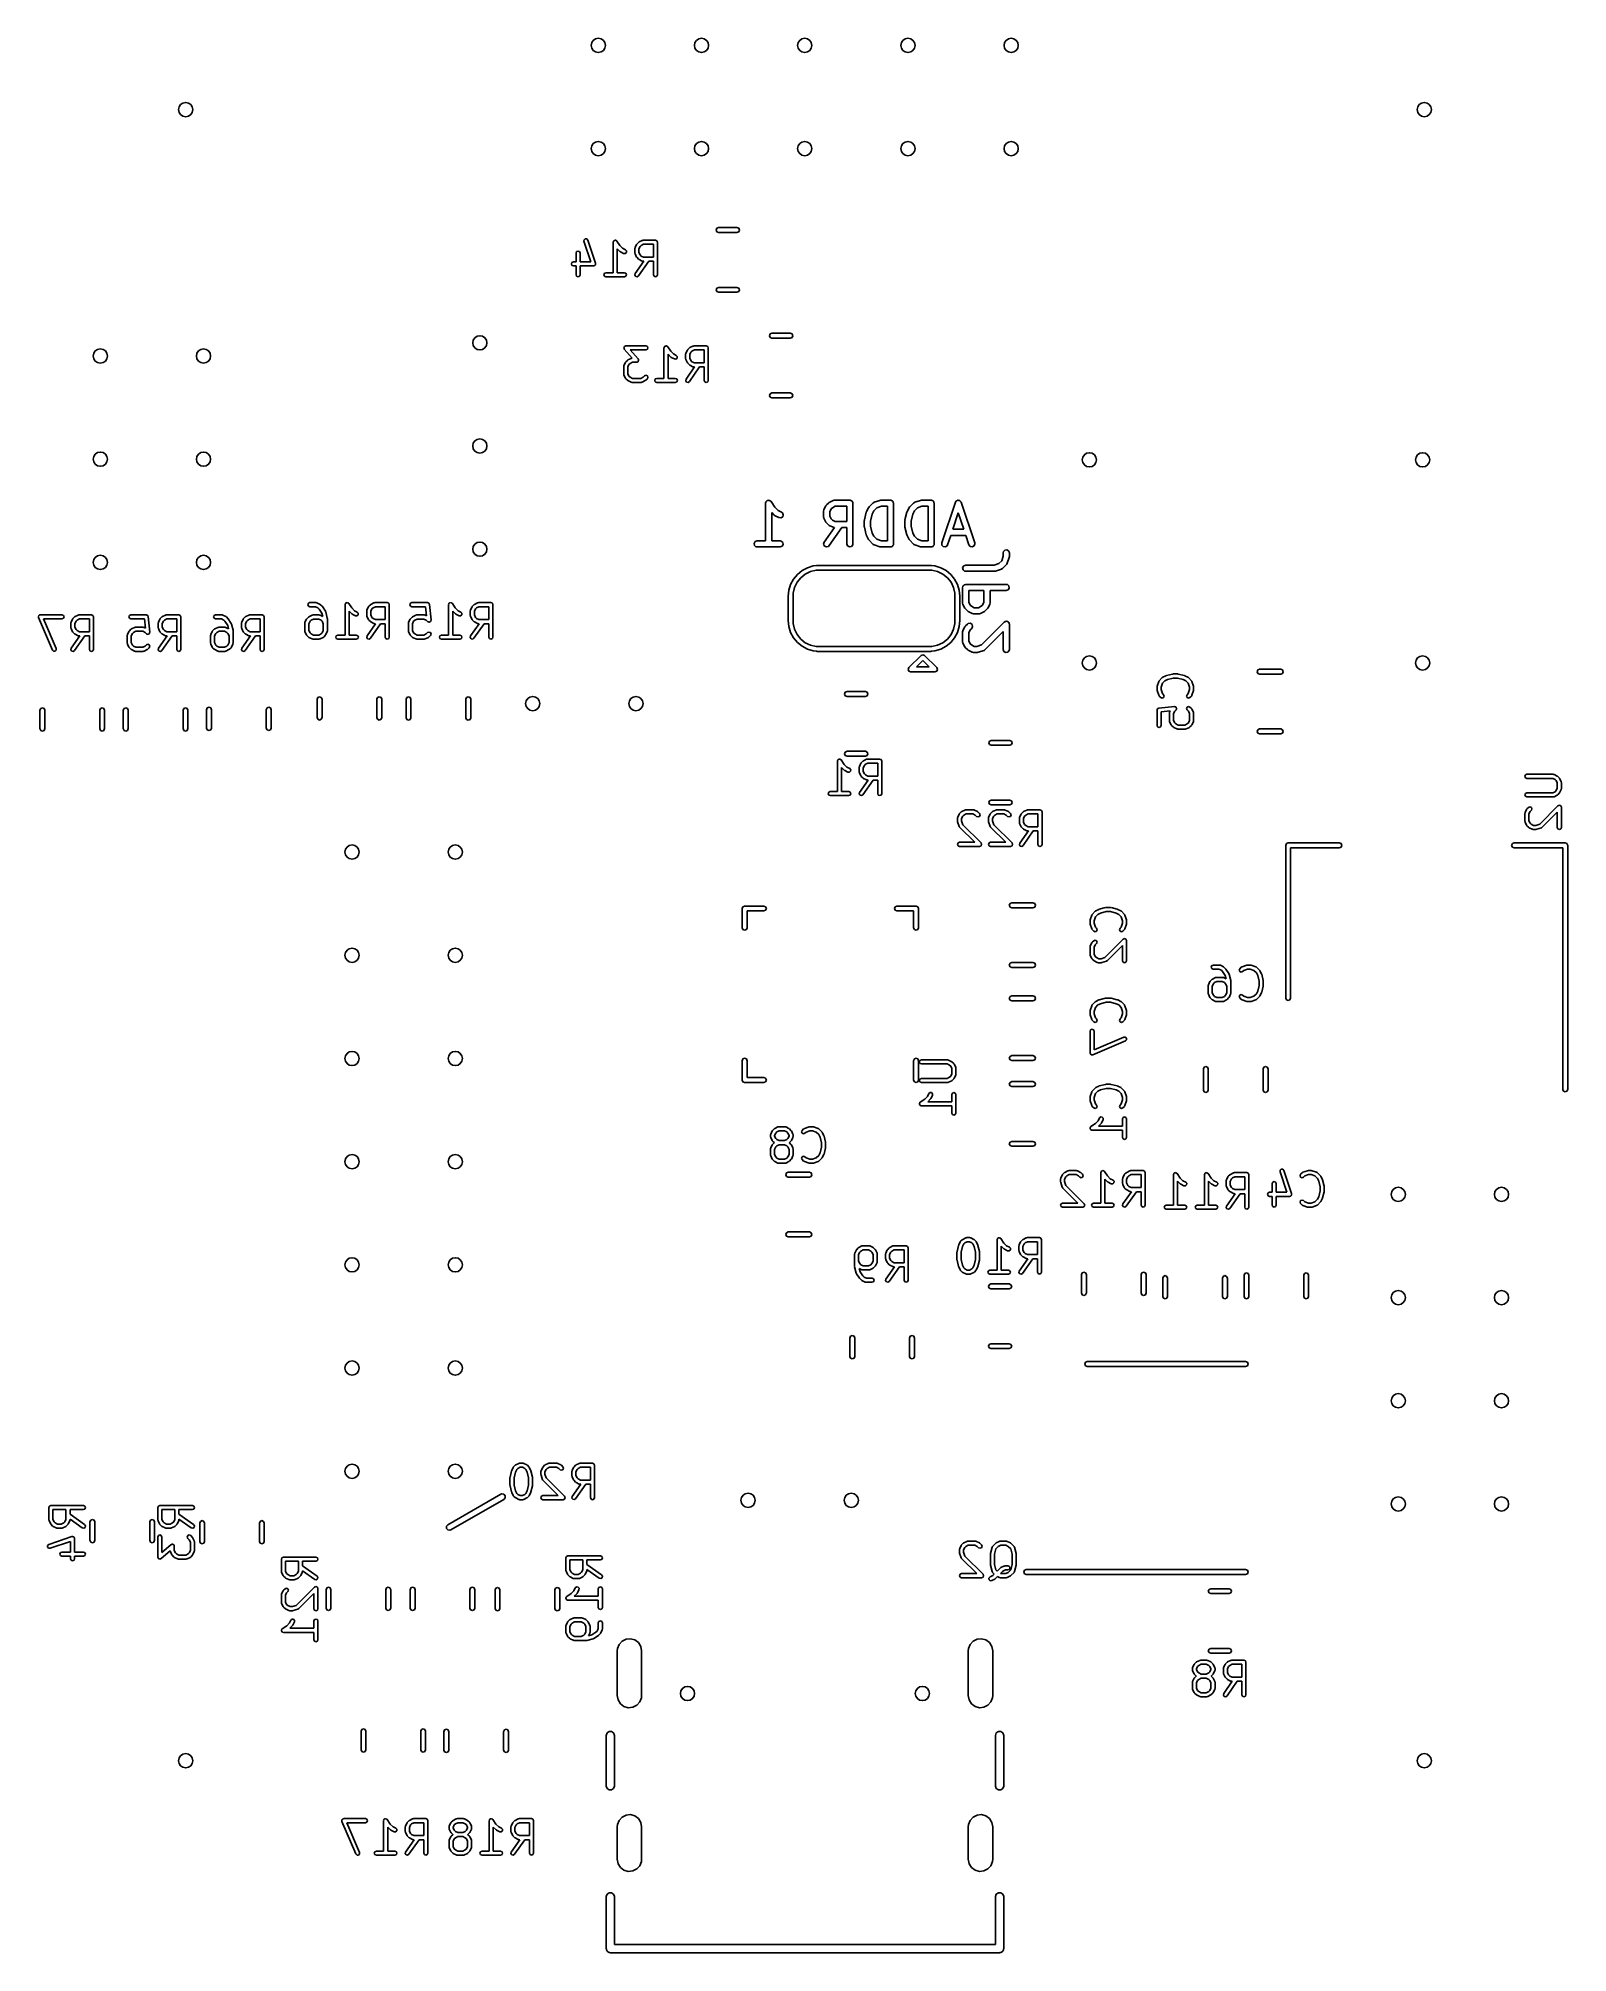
# Model space of a CAD drawing. Extents: x 0.26 to 1.74, y 0.21 to 2.07.
import ezdxf

# ---------------------------------------------------------------- set-up
doc = ezdxf.new("R2010")
doc.units = 0
doc.header["$MEASUREMENT"] = 0
doc.layers.add('BLACK', color=7, linetype='CONTINUOUS')

msp = doc.modelspace()

# ---------------------------------------------------------------- linework, layer by layer
at = {"layer": 'BLACK', "linetype": 'CONTINUOUS'}
for p, q in [((0.785815, 1.87234), (0.785922, 1.87384)), ((0.785922, 1.87384), (0.78706, 1.87483)), ((0.78706, 1.87483), (0.788563, 1.87472)), ((0.788563, 1.87472), (0.78955, 1.87358)), ((0.913895, 1.88327), (0.914587, 1.88494)), ((0.914587, 1.8816), (0.913895, 1.88327)), ((0.914587, 1.88494), (0.916257, 1.88563)), ((0.916257, 1.88091), (0.914587, 1.8816)), ((0.916257, 1.88563), (0.934136, 1.88563)), ((0.934136, 1.88091), (0.916257, 1.88091)), ((0.934136, 1.88563), (0.935807, 1.88494)), ((0.935807, 1.8816), (0.934136, 1.88091)), ((0.935807, 1.88494), (0.936499, 1.88327)), ((0.936499, 1.88327), (0.935807, 1.8816)), ((0.778215, 1.86096), (0.778792, 1.86235)), ((0.778215, 1.85243), (0.778215, 1.86096)), ((0.778792, 1.86235), (0.780184, 1.86293)), ((0.780184, 1.86293), (0.781576, 1.86235)), ((0.781576, 1.86235), (0.782152, 1.86096)), ((0.782152, 1.86096), (0.782152, 1.85243)), ((0.792451, 1.85243), (0.785815, 1.87234)), ((0.78955, 1.87358), (0.797049, 1.85109)), ((0.814211, 1.87146), (0.814288, 1.87165)), ((0.814211, 1.84193), (0.814211, 1.87146)), ((0.814249, 1.87185), (0.814568, 1.87232)), ((0.814288, 1.87165), (0.814249, 1.87185)), ((0.814568, 1.87232), (0.814787, 1.87285)), ((0.814787, 1.87285), (0.814974, 1.87293)), ((0.814974, 1.87293), (0.815087, 1.8731)), ((0.815087, 1.8731), (0.81565, 1.87321)), ((0.81565, 1.87321), (0.816179, 1.87343)), ((0.816179, 1.87343), (0.816366, 1.87335)), ((0.816366, 1.87335), (0.816565, 1.87339)), ((0.816565, 1.87339), (0.817041, 1.87307)), ((0.817041, 1.87307), (0.817571, 1.87285)), ((0.817571, 1.87285), (0.817649, 1.87267)), ((0.817649, 1.87267), (0.817817, 1.87255)), ((0.817817, 1.87255), (0.820709, 1.86822)), ((0.820787, 1.86257), (0.818148, 1.86521)), ((0.818148, 1.86521), (0.818148, 1.84193)), ((0.820709, 1.86822), (0.823345, 1.86558)), ((0.821086, 1.86245), (0.820787, 1.86257)), ((0.821298, 1.8622), (0.821086, 1.86245)), ((0.824298, 1.8607), (0.821298, 1.8622)), ((0.823345, 1.86558), (0.826058, 1.86422)), ((0.825801, 1.86059), (0.824298, 1.8607)), ((0.826939, 1.86158), (0.825801, 1.86059)), ((0.826058, 1.86422), (0.827046, 1.86308)), ((0.827046, 1.86308), (0.826939, 1.86158)), ((0.835208, 1.86546), (0.835383, 1.86588)), ((0.835208, 1.86096), (0.835208, 1.86546)), ((0.835383, 1.86054), (0.835208, 1.86096)), ((0.835383, 1.86588), (0.835416, 1.86634)), ((0.835416, 1.86008), (0.835383, 1.86054)), ((0.835416, 1.86634), (0.836916, 1.86934)), ((0.836916, 1.85708), (0.835416, 1.86008)), ((0.836916, 1.86934), (0.83716, 1.86955)), ((0.83716, 1.85687), (0.836916, 1.85708)), ((0.83716, 1.86955), (0.837284, 1.86985)), ((0.837284, 1.85657), (0.83716, 1.85687)), ((0.837284, 1.86985), (0.838784, 1.87135)), ((0.838784, 1.85507), (0.837284, 1.85657)), ((0.838784, 1.87135), (0.839084, 1.87148)), ((0.839084, 1.87148), (0.839296, 1.87172)), ((0.840294, 1.8673), (0.839145, 1.865)), ((0.839145, 1.865), (0.839145, 1.86143)), ((0.839145, 1.86143), (0.840294, 1.85913)), ((0.839296, 1.87172), (0.842295, 1.87322)), ((0.841342, 1.86834), (0.840294, 1.8673)), ((0.840294, 1.85913), (0.841342, 1.85808)), ((0.843641, 1.86949), (0.841342, 1.86834)), ((0.841342, 1.85808), (0.843641, 1.85693)), ((0.842295, 1.87322), (0.842752, 1.87325)), ((0.842752, 1.87325), (0.843176, 1.87343)), ((0.843176, 1.87343), (0.855174, 1.87343)), ((0.853206, 1.86949), (0.843641, 1.86949)), ((0.843641, 1.85693), (0.853206, 1.85693)), ((0.853206, 1.85693), (0.853206, 1.86949)), ((0.855174, 1.87343), (0.856566, 1.87285)), ((0.856566, 1.87285), (0.857143, 1.87146)), ((0.857143, 1.87146), (0.857143, 1.83996)), ((0.773716, 1.85046), (0.774292, 1.85186)), ((0.774292, 1.84907), (0.773716, 1.85046)), ((0.774292, 1.85186), (0.775684, 1.85243)), ((0.775684, 1.84849), (0.774292, 1.84907)), ((0.775684, 1.85243), (0.778215, 1.85243)), ((0.778215, 1.84849), (0.775684, 1.84849)), ((0.778215, 1.83996), (0.778215, 1.84849)), ((0.778792, 1.83857), (0.778215, 1.83996)), ((0.780184, 1.838), (0.778792, 1.83857)), ((0.781576, 1.83857), (0.780184, 1.838)), ((0.782152, 1.83996), (0.781576, 1.83857)), ((0.782152, 1.85243), (0.792451, 1.85243)), ((0.795182, 1.84849), (0.782152, 1.84849)), ((0.782152, 1.84849), (0.782152, 1.83996)), ((0.795481, 1.84862), (0.795182, 1.84849)), ((0.795804, 1.8486), (0.795481, 1.84862)), ((0.79615, 1.8489), (0.795804, 1.8486)), ((0.796574, 1.84907), (0.79615, 1.8489)), ((0.796698, 1.84937), (0.796574, 1.84907)), ((0.796943, 1.84958), (0.796698, 1.84937)), ((0.796975, 1.85004), (0.796943, 1.84958)), ((0.79715, 1.85046), (0.796975, 1.85004)), ((0.797049, 1.85109), (0.797026, 1.85076)), ((0.797026, 1.85076), (0.79715, 1.85046)), ((0.805212, 1.83996), (0.805788, 1.84136)), ((0.805788, 1.83857), (0.805212, 1.83996)), ((0.805788, 1.84136), (0.80718, 1.84193)), ((0.80718, 1.838), (0.805788, 1.83857)), ((0.80718, 1.84193), (0.814211, 1.84193)), ((0.816179, 1.838), (0.80718, 1.838)), ((0.825178, 1.838), (0.816179, 1.838)), ((0.818148, 1.84193), (0.825178, 1.84193)), ((0.825178, 1.84193), (0.82657, 1.84136)), ((0.82657, 1.83857), (0.825178, 1.838)), ((0.82657, 1.84136), (0.827147, 1.83996)), ((0.827147, 1.83996), (0.82657, 1.83857)), ((0.835238, 1.83962), (0.835564, 1.84109)), ((0.836048, 1.83835), (0.835238, 1.83962)), ((0.835564, 1.84109), (0.843894, 1.85299)), ((0.837519, 1.83803), (0.836048, 1.83835)), ((0.838789, 1.83884), (0.837519, 1.83803)), ((0.839084, 1.85495), (0.838784, 1.85507)), ((0.8487, 1.85299), (0.838789, 1.83884)), ((0.839296, 1.8547), (0.839084, 1.85495)), ((0.842295, 1.8532), (0.839296, 1.8547)), ((0.842752, 1.85317), (0.842295, 1.8532)), ((0.843176, 1.85299), (0.842752, 1.85317)), ((0.843894, 1.85299), (0.843176, 1.85299)), ((0.853206, 1.85299), (0.8487, 1.85299)), ((0.853206, 1.83996), (0.853206, 1.85299)), ((0.853782, 1.83857), (0.853206, 1.83996)), ((0.855174, 1.838), (0.853782, 1.83857)), ((0.856566, 1.83857), (0.855174, 1.838)), ((0.857143, 1.83996), (0.856566, 1.83857)), ((0.913895, 1.82539), (0.914587, 1.82706)), ((0.914587, 1.82372), (0.913895, 1.82539)), ((0.914587, 1.82706), (0.916257, 1.82776)), ((0.916257, 1.82303), (0.914587, 1.82372)), ((0.916257, 1.82776), (0.934136, 1.82776)), ((0.934136, 1.82303), (0.916257, 1.82303)), ((0.934136, 1.82776), (0.935807, 1.82706)), ((0.935807, 1.82372), (0.934136, 1.82303)), ((0.935807, 1.82706), (0.936499, 1.82539)), ((0.936499, 1.82539), (0.935807, 1.82372)), ((0.965568, 1.78091), (0.96626, 1.78258)), ((0.96626, 1.77924), (0.965568, 1.78091)), ((0.96626, 1.78258), (0.967931, 1.78327)), ((0.967931, 1.78327), (0.98581, 1.78327)), ((0.98581, 1.78327), (0.98748, 1.78258)), ((0.98748, 1.78258), (0.988172, 1.78091)), ((0.988172, 1.78091), (0.98748, 1.77924)), ((0.824428, 1.7691), (0.824455, 1.76916)), ((0.824693, 1.76846), (0.824428, 1.7691)), ((0.824433, 1.76923), (0.82474, 1.76985)), ((0.824455, 1.76916), (0.824433, 1.76923)), ((0.824915, 1.7678), (0.824693, 1.76846)), ((0.82474, 1.76985), (0.825005, 1.77049)), ((0.832557, 1.75907), (0.824915, 1.7678)), ((0.825005, 1.77049), (0.825069, 1.77052)), ((0.825069, 1.77052), (0.8251, 1.77058)), ((0.8251, 1.77058), (0.825757, 1.7708)), ((0.825757, 1.7708), (0.826397, 1.77107)), ((0.826397, 1.77107), (0.845894, 1.77107)), ((0.845894, 1.76713), (0.830735, 1.76713)), ((0.830735, 1.76713), (0.838377, 1.7584)), ((0.845894, 1.77107), (0.847286, 1.77049)), ((0.847286, 1.76771), (0.845894, 1.76713)), ((0.847286, 1.77049), (0.847863, 1.7691)), ((0.847863, 1.7691), (0.847286, 1.76771)), ((0.863423, 1.7691), (0.863501, 1.76929)), ((0.863423, 1.73957), (0.863423, 1.7691)), ((0.863462, 1.76948), (0.86378, 1.76996)), ((0.863501, 1.76929), (0.863462, 1.76948)), ((0.86378, 1.76996), (0.864, 1.77049)), ((0.864, 1.77049), (0.864187, 1.77057)), ((0.864187, 1.77057), (0.8643, 1.77074)), ((0.8643, 1.77074), (0.864862, 1.77085)), ((0.864862, 1.77085), (0.865392, 1.77107)), ((0.865392, 1.77107), (0.865579, 1.77099)), ((0.865579, 1.77099), (0.865778, 1.77103)), ((0.865778, 1.77103), (0.866254, 1.77071)), ((0.866254, 1.77071), (0.866784, 1.77049)), ((0.866784, 1.77049), (0.866861, 1.7703)), ((0.866861, 1.7703), (0.86703, 1.77019)), ((0.86703, 1.77019), (0.869921, 1.76585)), ((0.869999, 1.76021), (0.86736, 1.76285)), ((0.86736, 1.76285), (0.86736, 1.73957)), ((0.869921, 1.76585), (0.872557, 1.76322)), ((0.872557, 1.76322), (0.875271, 1.76186)), ((0.884421, 1.7631), (0.884596, 1.76352)), ((0.884421, 1.7586), (0.884421, 1.7631)), ((0.884596, 1.76352), (0.884629, 1.76398)), ((0.884629, 1.76398), (0.886128, 1.76698)), ((0.886128, 1.76698), (0.886373, 1.76719)), ((0.886373, 1.76719), (0.886497, 1.76749)), ((0.886497, 1.76749), (0.887997, 1.76899)), ((0.887997, 1.76899), (0.888296, 1.76911)), ((0.888296, 1.76911), (0.888508, 1.76936)), ((0.889507, 1.76493), (0.888358, 1.76263)), ((0.888358, 1.76263), (0.888358, 1.75906)), ((0.888508, 1.76936), (0.891508, 1.77086)), ((0.890555, 1.76598), (0.889507, 1.76493)), ((0.892853, 1.76713), (0.890555, 1.76598)), ((0.891508, 1.77086), (0.891965, 1.77089)), ((0.891965, 1.77089), (0.892388, 1.77107)), ((0.892388, 1.77107), (0.904387, 1.77107)), ((0.902418, 1.76713), (0.892853, 1.76713)), ((0.902418, 1.75457), (0.902418, 1.76713)), ((0.904387, 1.77107), (0.905779, 1.77049)), ((0.905779, 1.77049), (0.906355, 1.7691)), ((0.906355, 1.7691), (0.906355, 1.7376)), ((0.967931, 1.77854), (0.96626, 1.77924)), ((0.98581, 1.77854), (0.967931, 1.77854)), ((0.98748, 1.77924), (0.98581, 1.77854)), ((0.824428, 1.7511), (0.824604, 1.75152)), ((0.824428, 1.7436), (0.824428, 1.7511)), ((0.824604, 1.75152), (0.824636, 1.75198)), ((0.824636, 1.75198), (0.826136, 1.75498)), ((0.826136, 1.75498), (0.826381, 1.75519)), ((0.826381, 1.75519), (0.826505, 1.75549)), ((0.826505, 1.75549), (0.828004, 1.75699)), ((0.828004, 1.75699), (0.828304, 1.75712)), ((0.828304, 1.75712), (0.828516, 1.75736)), ((0.829514, 1.75293), (0.828365, 1.75064)), ((0.828365, 1.75064), (0.828365, 1.74407)), ((0.828365, 1.74407), (0.829514, 1.74177)), ((0.828516, 1.75736), (0.831516, 1.75886)), ((0.830562, 1.75398), (0.829514, 1.75293)), ((0.832861, 1.75513), (0.830562, 1.75398)), ((0.831516, 1.75886), (0.831973, 1.75889)), ((0.831973, 1.75889), (0.832396, 1.75907)), ((0.832396, 1.75907), (0.832557, 1.75907)), ((0.836895, 1.75513), (0.832861, 1.75513)), ((0.837535, 1.7554), (0.836895, 1.75513)), ((0.838192, 1.75562), (0.837535, 1.7554)), ((0.838223, 1.75568), (0.838192, 1.75562)), ((0.838287, 1.75571), (0.838223, 1.75568)), ((0.838552, 1.75635), (0.838287, 1.75571)), ((0.838377, 1.7584), (0.838599, 1.75774)), ((0.838859, 1.75697), (0.838552, 1.75635)), ((0.838599, 1.75774), (0.838864, 1.7571)), ((0.838864, 1.7571), (0.838837, 1.75704)), ((0.838837, 1.75704), (0.838859, 1.75697)), ((0.870298, 1.76008), (0.869999, 1.76021)), ((0.870511, 1.75984), (0.870298, 1.76008)), ((0.87351, 1.75834), (0.870511, 1.75984)), ((0.875013, 1.75823), (0.87351, 1.75834)), ((0.876151, 1.75922), (0.875013, 1.75823)), ((0.875271, 1.76186), (0.876258, 1.76072)), ((0.876258, 1.76072), (0.876151, 1.75922)), ((0.884596, 1.75818), (0.884421, 1.7586)), ((0.884629, 1.75772), (0.884596, 1.75818)), ((0.886128, 1.75472), (0.884629, 1.75772)), ((0.884776, 1.73873), (0.893107, 1.75063)), ((0.886373, 1.75451), (0.886128, 1.75472)), ((0.886497, 1.75421), (0.886373, 1.75451)), ((0.887997, 1.75271), (0.886497, 1.75421)), ((0.888296, 1.75258), (0.887997, 1.75271)), ((0.897913, 1.75063), (0.888002, 1.73647)), ((0.888508, 1.75234), (0.888296, 1.75258)), ((0.888358, 1.75906), (0.889507, 1.75677)), ((0.891508, 1.75084), (0.888508, 1.75234)), ((0.889507, 1.75677), (0.890555, 1.75572)), ((0.890555, 1.75572), (0.892853, 1.75457)), ((0.891965, 1.75081), (0.891508, 1.75084)), ((0.892388, 1.75063), (0.891965, 1.75081)), ((0.893107, 1.75063), (0.892388, 1.75063)), ((0.892853, 1.75457), (0.902418, 1.75457)), ((0.902418, 1.75063), (0.897913, 1.75063)), ((0.902418, 1.7376), (0.902418, 1.75063)), ((0.824604, 1.74318), (0.824428, 1.7436)), ((0.824636, 1.74272), (0.824604, 1.74318)), ((0.826136, 1.73972), (0.824636, 1.74272)), ((0.826381, 1.73951), (0.826136, 1.73972)), ((0.826505, 1.73921), (0.826381, 1.73951)), ((0.828004, 1.73771), (0.826505, 1.73921)), ((0.828304, 1.73759), (0.828004, 1.73771)), ((0.828516, 1.73734), (0.828304, 1.73759)), ((0.831516, 1.73584), (0.828516, 1.73734)), ((0.829514, 1.74177), (0.830562, 1.74072)), ((0.830562, 1.74072), (0.832861, 1.73957)), ((0.831973, 1.73581), (0.831516, 1.73584)), ((0.832396, 1.73563), (0.831973, 1.73581)), ((0.841395, 1.73563), (0.832396, 1.73563)), ((0.832861, 1.73957), (0.84093, 1.73957)), ((0.84093, 1.73957), (0.843228, 1.74072)), ((0.841818, 1.73581), (0.841395, 1.73563)), ((0.842275, 1.73584), (0.841818, 1.73581)), ((0.845275, 1.73734), (0.842275, 1.73584)), ((0.843228, 1.74072), (0.844502, 1.74199)), ((0.844502, 1.74199), (0.845894, 1.74257)), ((0.845487, 1.73759), (0.845275, 1.73734)), ((0.845786, 1.73771), (0.845487, 1.73759)), ((0.847286, 1.73921), (0.845786, 1.73771)), ((0.845894, 1.74257), (0.847286, 1.74199)), ((0.847286, 1.74199), (0.847863, 1.7406)), ((0.847863, 1.7406), (0.847286, 1.73921)), ((0.854424, 1.7376), (0.855001, 1.73899)), ((0.855001, 1.73621), (0.854424, 1.7376)), ((0.855001, 1.73899), (0.856393, 1.73957)), ((0.856393, 1.73563), (0.855001, 1.73621)), ((0.856393, 1.73957), (0.863423, 1.73957)), ((0.865392, 1.73563), (0.856393, 1.73563)), ((0.874391, 1.73563), (0.865392, 1.73563)), ((0.86736, 1.73957), (0.874391, 1.73957)), ((0.874391, 1.73957), (0.875783, 1.73899)), ((0.875783, 1.73621), (0.874391, 1.73563)), ((0.875783, 1.73899), (0.876359, 1.7376)), ((0.876359, 1.7376), (0.875783, 1.73621)), ((0.884451, 1.73726), (0.884776, 1.73873)), ((0.88526, 1.73599), (0.884451, 1.73726)), ((0.886731, 1.73566), (0.88526, 1.73599)), ((0.888002, 1.73647), (0.886731, 1.73566)), ((0.902995, 1.73621), (0.902418, 1.7376)), ((0.904387, 1.73563), (0.902995, 1.73621)), ((0.905779, 1.73621), (0.904387, 1.73563)), ((0.906355, 1.7376), (0.905779, 1.73621)), ((0.96626, 1.7247), (0.967931, 1.72539)), ((0.967931, 1.72539), (0.98581, 1.72539)), ((0.98581, 1.72539), (0.98748, 1.7247)), ((0.965568, 1.72303), (0.96626, 1.7247)), ((0.96626, 1.72136), (0.965568, 1.72303)), ((0.967931, 1.72067), (0.96626, 1.72136)), ((0.98581, 1.72067), (0.967931, 1.72067)), ((0.98748, 1.72136), (0.98581, 1.72067)), ((0.98748, 1.7247), (0.988172, 1.72303)), ((0.988172, 1.72303), (0.98748, 1.72136)), ((0.961853, 1.61851), (0.962031, 1.61952)), ((0.961853, 1.58209), (0.961853, 1.61851)), ((0.962031, 1.61952), (0.962141, 1.61965)), ((0.962141, 1.61965), (0.962159, 1.61982)), ((0.962159, 1.61982), (0.962779, 1.62041)), ((0.962779, 1.62041), (0.96333, 1.62107)), ((0.96333, 1.62107), (0.963497, 1.6211)), ((0.963497, 1.6211), (0.96362, 1.62122)), ((0.96362, 1.62122), (0.964475, 1.62127)), ((0.964475, 1.62127), (0.965319, 1.62142)), ((0.965319, 1.62142), (0.965466, 1.62133)), ((0.965466, 1.62133), (0.965635, 1.62135)), ((0.965635, 1.62135), (0.966326, 1.62084)), ((0.966326, 1.62084), (0.967068, 1.62041)), ((0.967068, 1.62041), (0.967126, 1.62025)), ((0.967126, 1.62025), (0.967263, 1.62015)), ((0.967263, 1.62015), (0.97085, 1.61477)), ((0.97085, 1.61477), (0.974054, 1.61156)), ((1.01841, 1.61233), (1.02028, 1.61608)), ((1.02028, 1.61608), (1.02081, 1.61679)), ((1.02081, 1.61679), (1.02084, 1.61685)), ((1.02084, 1.61685), (1.02271, 1.61872)), ((1.02271, 1.61872), (1.02343, 1.61923)), ((1.02343, 1.61923), (1.02348, 1.61928)), ((1.02348, 1.61928), (1.02723, 1.62115)), ((1.02655, 1.61421), (1.02535, 1.61301)), ((1.02925, 1.61556), (1.02655, 1.61421)), ((1.02723, 1.62115), (1.02821, 1.62144)), ((1.02821, 1.62144), (1.02838, 1.6214)), ((1.02838, 1.6214), (1.02855, 1.62146)), ((1.02855, 1.62146), (1.04355, 1.62146)), ((1.04059, 1.61556), (1.02925, 1.61556)), ((1.04059, 1.60084), (1.04059, 1.61556)), ((1.04355, 1.62146), (1.04393, 1.6214)), ((1.04393, 1.6214), (1.04406, 1.62142)), ((1.04406, 1.62142), (1.04417, 1.62135)), ((1.04417, 1.62135), (1.04456, 1.62129)), ((1.04456, 1.62129), (1.04514, 1.62079)), ((1.04514, 1.62079), (1.04581, 1.62041)), ((1.04581, 1.62041), (1.0459, 1.62016)), ((1.0459, 1.62016), (1.0461, 1.61999)), ((1.0461, 1.61999), (1.04624, 1.61923)), ((1.04624, 1.61923), (1.0465, 1.61851)), ((1.0465, 1.61851), (1.0465, 1.57914)), ((1.05965, 1.61046), (1.06153, 1.61421)), ((1.06153, 1.61421), (1.06205, 1.61492)), ((1.06205, 1.61492), (1.06208, 1.61497)), ((1.06208, 1.61497), (1.06583, 1.61872)), ((1.06583, 1.61872), (1.06667, 1.61931)), ((1.06951, 1.61406), (1.0666, 1.61114)), ((1.06667, 1.61931), (1.06685, 1.61933)), ((1.06685, 1.61933), (1.06698, 1.61944)), ((1.06698, 1.61944), (1.07261, 1.62131)), ((1.07402, 1.61556), (1.06951, 1.61406)), ((1.07261, 1.62131), (1.07348, 1.62144)), ((1.07348, 1.62144), (1.07354, 1.62146)), ((1.07354, 1.62146), (1.08292, 1.62146)), ((1.07996, 1.61556), (1.07402, 1.61556)), ((1.07996, 1.58209), (1.07996, 1.61556)), ((1.08292, 1.62146), (1.0833, 1.6214)), ((1.0833, 1.6214), (1.08343, 1.62142)), ((1.08343, 1.62142), (1.08354, 1.62135)), ((1.08354, 1.62135), (1.08393, 1.62129)), ((1.08393, 1.62129), (1.08451, 1.62079)), ((1.08451, 1.62079), (1.08518, 1.62041)), ((1.08518, 1.62041), (1.08527, 1.62016)), ((1.08527, 1.62016), (1.08547, 1.61999)), ((1.08547, 1.61999), (1.08561, 1.61923)), ((1.08561, 1.61923), (1.08587, 1.61851)), ((1.08587, 1.61851), (1.08587, 1.57914)), ((1.09902, 1.61046), (1.1009, 1.61421)), ((1.1009, 1.61421), (1.10142, 1.61492)), ((1.10142, 1.61492), (1.10145, 1.61497)), ((1.10145, 1.61497), (1.1052, 1.61872)), ((1.1052, 1.61872), (1.10604, 1.61931)), ((1.10888, 1.61406), (1.10597, 1.61114)), ((1.10604, 1.61931), (1.10622, 1.61933)), ((1.10622, 1.61933), (1.10635, 1.61944)), ((1.10635, 1.61944), (1.11198, 1.62131)), ((1.11339, 1.61556), (1.10888, 1.61406)), ((1.11198, 1.62131), (1.11285, 1.62144)), ((1.11285, 1.62144), (1.11291, 1.62146)), ((1.11291, 1.62146), (1.12229, 1.62146)), ((1.11933, 1.61556), (1.11339, 1.61556)), ((1.11933, 1.58209), (1.11933, 1.61556)), ((1.12229, 1.62146), (1.12267, 1.6214)), ((1.12267, 1.6214), (1.1228, 1.62142)), ((1.1228, 1.62142), (1.12291, 1.62135)), ((1.12291, 1.62135), (1.1233, 1.62129)), ((1.1233, 1.62129), (1.12388, 1.62079)), ((1.12388, 1.62079), (1.12455, 1.62041)), ((1.12455, 1.62041), (1.12464, 1.62016)), ((1.12464, 1.62016), (1.12484, 1.61999)), ((1.12484, 1.61999), (1.12498, 1.61923)), ((1.12498, 1.61923), (1.12524, 1.61851)), ((1.12524, 1.61851), (1.12524, 1.57914)), ((1.13261, 1.58007), (1.14573, 1.61944)), ((1.14573, 1.61944), (1.14622, 1.62035)), ((1.14622, 1.62035), (1.14629, 1.62039)), ((1.14629, 1.62039), (1.14632, 1.62047)), ((1.14632, 1.62047), (1.14715, 1.62091)), ((1.14715, 1.62091), (1.14794, 1.6214)), ((1.14794, 1.6214), (1.14803, 1.62139)), ((1.14803, 1.62139), (1.1481, 1.62143)), ((1.1481, 1.62143), (1.14902, 1.62124)), ((1.14902, 1.62124), (1.14994, 1.62111)), ((1.14994, 1.62111), (1.15, 1.62104)), ((1.15, 1.62104), (1.15008, 1.62103)), ((1.15008, 1.62103), (1.15066, 1.6203)), ((1.15066, 1.6203), (1.15128, 1.6196)), ((1.15128, 1.6196), (1.15128, 1.61951)), ((1.15128, 1.61951), (1.15133, 1.61944)), ((1.15133, 1.61944), (1.16446, 1.58007)), ((0.970217, 1.60705), (0.967759, 1.60951)), ((0.967759, 1.60951), (0.967759, 1.58209)), ((0.970276, 1.60702), (0.970217, 1.60705)), ((0.970985, 1.6065), (0.970276, 1.60702)), ((0.974734, 1.60462), (0.970985, 1.6065)), ((0.974054, 1.61156), (0.977375, 1.6099)), ((0.976741, 1.60439), (0.974734, 1.60462)), ((0.978426, 1.6055), (0.976741, 1.60439)), ((0.977375, 1.6099), (0.978199, 1.60929)), ((0.978199, 1.60929), (0.979002, 1.60744)), ((0.979002, 1.60744), (0.978426, 1.6055)), ((1.0181, 1.61101), (1.01827, 1.61202)), ((1.0181, 1.60539), (1.0181, 1.61101)), ((1.01816, 1.60522), (1.0181, 1.60539)), ((1.01812, 1.60505), (1.01816, 1.60522)), ((1.01841, 1.60407), (1.01812, 1.60505)), ((1.01827, 1.61202), (1.01839, 1.61216)), ((1.01839, 1.61216), (1.01841, 1.61233)), ((1.02028, 1.60032), (1.01841, 1.60407)), ((1.02033, 1.60027), (1.02028, 1.60032)), ((1.02084, 1.59955), (1.02033, 1.60027)), ((1.02271, 1.59768), (1.02084, 1.59955)), ((1.02277, 1.59765), (1.02271, 1.59768)), ((1.02348, 1.59712), (1.02277, 1.59765)), ((1.02723, 1.59525), (1.02348, 1.59712)), ((1.02535, 1.61301), (1.024, 1.61031)), ((1.024, 1.61031), (1.024, 1.60608)), ((1.024, 1.60608), (1.02535, 1.60339)), ((1.02535, 1.60339), (1.02655, 1.60219)), ((1.02655, 1.60219), (1.02925, 1.60084)), ((1.02925, 1.60084), (1.04059, 1.60084)), ((1.05747, 1.60164), (1.05757, 1.60222)), ((1.05747, 1.59601), (1.05747, 1.60164)), ((1.05751, 1.59589), (1.05747, 1.59601)), ((1.05755, 1.5953), (1.05751, 1.59589)), ((1.05755, 1.60235), (1.05943, 1.60985)), ((1.05757, 1.60222), (1.05755, 1.60235)), ((1.05943, 1.60985), (1.05964, 1.61032)), ((1.05964, 1.61032), (1.05965, 1.61046)), ((1.06508, 1.60811), (1.06337, 1.60127)), ((1.06337, 1.60127), (1.06337, 1.59638)), ((1.06337, 1.59638), (1.06508, 1.58955)), ((1.0666, 1.61114), (1.06508, 1.60811)), ((1.09684, 1.60164), (1.09694, 1.60222)), ((1.09684, 1.59601), (1.09684, 1.60164)), ((1.09688, 1.59589), (1.09684, 1.59601)), ((1.09692, 1.5953), (1.09688, 1.59589)), ((1.09692, 1.60235), (1.0988, 1.60985)), ((1.09694, 1.60222), (1.09692, 1.60235)), ((1.0988, 1.60985), (1.09901, 1.61032)), ((1.09901, 1.61032), (1.09902, 1.61046)), ((1.10445, 1.60811), (1.10274, 1.60127)), ((1.10274, 1.60127), (1.10274, 1.59638)), ((1.10274, 1.59638), (1.10445, 1.58955)), ((1.10597, 1.61114), (1.10445, 1.60811)), ((1.14853, 1.60917), (1.14326, 1.59334)), ((1.15381, 1.59334), (1.14853, 1.60917)), ((0.95065, 1.57965), (0.95166, 1.5814)), ((0.951, 1.57766), (0.95065, 1.57965)), ((0.952548, 1.57637), (0.951, 1.57766)), ((0.95166, 1.5814), (0.953558, 1.58209)), ((0.953558, 1.58209), (0.961853, 1.58209)), ((0.967759, 1.58209), (0.976055, 1.58209)), ((0.976055, 1.58209), (0.977065, 1.58192)), ((0.977953, 1.57688), (0.976055, 1.57619)), ((0.977065, 1.58192), (0.978612, 1.58062)), ((0.978963, 1.57863), (0.977953, 1.57688)), ((0.978612, 1.58062), (0.978963, 1.57863)), ((1.01811, 1.57888), (1.01863, 1.58083)), ((1.01896, 1.57705), (1.01811, 1.57888)), ((1.01863, 1.58083), (1.02851, 1.59494)), ((1.02079, 1.5762), (1.01896, 1.57705)), ((1.02347, 1.57745), (1.02274, 1.57672)), ((1.03571, 1.59494), (1.02347, 1.57745)), ((1.0274, 1.59523), (1.02723, 1.59525)), ((1.02754, 1.59511), (1.0274, 1.59523)), ((1.02851, 1.59494), (1.02754, 1.59511)), ((1.04059, 1.59494), (1.03571, 1.59494)), ((1.04059, 1.57914), (1.04059, 1.59494)), ((1.04128, 1.57724), (1.04059, 1.57914)), ((1.04303, 1.57623), (1.04128, 1.57724)), ((1.04632, 1.57813), (1.04502, 1.57658)), ((1.0465, 1.57914), (1.04632, 1.57813)), ((1.05943, 1.5878), (1.05755, 1.5953)), ((1.05951, 1.58768), (1.05943, 1.5878)), ((1.05965, 1.58719), (1.05951, 1.58768)), ((1.06153, 1.58344), (1.05965, 1.58719)), ((1.06157, 1.5834), (1.06153, 1.58344)), ((1.06208, 1.58268), (1.06157, 1.5834)), ((1.06583, 1.57893), (1.06208, 1.58268)), ((1.06508, 1.58955), (1.0666, 1.58651)), ((1.06599, 1.57885), (1.06583, 1.57893)), ((1.06608, 1.5787), (1.06599, 1.57885)), ((1.06698, 1.57821), (1.06608, 1.5787)), ((1.0666, 1.58651), (1.06951, 1.5836)), ((1.07261, 1.57634), (1.06698, 1.57821)), ((1.06951, 1.5836), (1.07402, 1.58209)), ((1.07402, 1.58209), (1.07996, 1.58209)), ((1.08481, 1.57688), (1.08456, 1.57679)), ((1.0852, 1.57754), (1.08481, 1.57688)), ((1.08569, 1.57813), (1.0852, 1.57754)), ((1.08576, 1.57851), (1.08569, 1.57813)), ((1.08582, 1.57863), (1.08576, 1.57851)), ((1.08587, 1.57914), (1.0858, 1.57876)), ((1.0858, 1.57876), (1.08582, 1.57863)), ((1.0988, 1.5878), (1.09692, 1.5953)), ((1.09888, 1.58768), (1.0988, 1.5878)), ((1.09902, 1.58719), (1.09888, 1.58768)), ((1.1009, 1.58344), (1.09902, 1.58719)), ((1.10094, 1.5834), (1.1009, 1.58344)), ((1.10145, 1.58268), (1.10094, 1.5834)), ((1.1052, 1.57893), (1.10145, 1.58268)), ((1.10445, 1.58955), (1.10597, 1.58651)), ((1.10536, 1.57885), (1.1052, 1.57893)), ((1.10545, 1.5787), (1.10536, 1.57885)), ((1.10635, 1.57821), (1.10545, 1.5787)), ((1.10597, 1.58651), (1.10888, 1.5836)), ((1.11198, 1.57634), (1.10635, 1.57821)), ((1.10888, 1.5836), (1.11339, 1.58209)), ((1.11339, 1.58209), (1.11933, 1.58209)), ((1.12418, 1.57688), (1.12393, 1.57679)), ((1.12457, 1.57754), (1.12418, 1.57688)), ((1.12506, 1.57813), (1.12457, 1.57754)), ((1.12513, 1.57851), (1.12506, 1.57813)), ((1.12519, 1.57863), (1.12513, 1.57851)), ((1.12524, 1.57914), (1.12517, 1.57876)), ((1.12517, 1.57876), (1.12519, 1.57863)), ((1.13266, 1.57806), (1.13261, 1.58007)), ((1.134, 1.57654), (1.13266, 1.57806)), ((1.13772, 1.57731), (1.136, 1.57625)), ((1.13821, 1.57821), (1.13772, 1.57731)), ((1.14129, 1.58744), (1.13821, 1.57821)), ((1.15578, 1.58744), (1.14129, 1.58744)), ((1.14326, 1.59334), (1.15381, 1.59334)), ((1.15886, 1.57821), (1.15578, 1.58744)), ((1.16011, 1.57663), (1.15886, 1.57821)), ((1.16387, 1.57718), (1.16209, 1.57622)), ((1.16461, 1.57906), (1.16387, 1.57718)), ((1.16446, 1.58007), (1.16461, 1.57906)), ((0.953558, 1.57619), (0.952548, 1.57637)), ((0.976055, 1.57619), (0.953558, 1.57619)), ((1.0112, 1.55811), (1.01181, 1.55837)), ((1.01181, 1.55837), (1.12205, 1.55837)), ((1.02274, 1.57672), (1.02079, 1.5762)), ((1.04502, 1.57658), (1.04303, 1.57623)), ((1.07267, 1.57634), (1.07261, 1.57634)), ((1.07354, 1.57619), (1.07267, 1.57634)), ((1.08292, 1.57619), (1.07354, 1.57619)), ((1.08364, 1.57645), (1.08292, 1.57619)), ((1.08439, 1.57658), (1.08364, 1.57645)), ((1.08456, 1.57679), (1.08439, 1.57658)), ((1.11204, 1.57634), (1.11198, 1.57634)), ((1.11291, 1.57619), (1.11204, 1.57634)), ((1.12229, 1.57619), (1.11291, 1.57619)), ((1.12205, 1.55837), (1.12266, 1.55811)), ((1.12301, 1.57645), (1.12229, 1.57619)), ((1.12376, 1.57658), (1.12301, 1.57645)), ((1.12393, 1.57679), (1.12376, 1.57658)), ((1.136, 1.57625), (1.134, 1.57654)), ((1.1538, 1.5579), (1.1557, 1.5586)), ((1.1557, 1.5586), (1.18334, 1.5586)), ((1.16209, 1.57622), (1.16011, 1.57663)), ((1.18334, 1.5586), (1.18785, 1.5601)), ((1.18785, 1.5601), (1.19062, 1.56286)), ((1.19062, 1.56286), (1.19212, 1.56737)), ((1.19528, 1.55918), (1.19154, 1.55543)), ((1.19212, 1.57064), (1.1923, 1.57165)), ((1.19212, 1.56737), (1.19212, 1.57064)), ((1.1923, 1.57165), (1.1936, 1.5732)), ((1.1936, 1.5732), (1.19558, 1.57355)), ((1.19536, 1.55934), (1.19528, 1.55918)), ((1.19551, 1.55943), (1.19536, 1.55934)), ((1.196, 1.56033), (1.19551, 1.55943)), ((1.19558, 1.57355), (1.19733, 1.57254)), ((1.19787, 1.56596), (1.196, 1.56033)), ((1.19733, 1.57254), (1.19802, 1.57064)), ((1.19802, 1.56689), (1.19787, 1.56602)), ((1.19787, 1.56602), (1.19787, 1.56596)), ((1.19802, 1.57064), (1.19802, 1.56689)), ((0.984433, 1.53428), (0.986136, 1.5399)), ((0.986136, 1.5399), (0.988901, 1.54507)), ((0.988901, 1.54507), (0.992622, 1.5496)), ((0.99231, 1.54194), (0.989846, 1.53682)), ((0.99585, 1.54637), (0.99231, 1.54194)), ((0.992622, 1.5496), (0.997156, 1.55332)), ((1.00029, 1.54991), (0.99585, 1.54637)), ((0.997156, 1.55332), (1.00233, 1.55609)), ((1.0054, 1.55238), (1.00029, 1.54991)), ((1.00233, 1.55609), (1.00794, 1.55779)), ((1.01094, 1.55364), (1.0054, 1.55238)), ((1.00794, 1.55779), (1.0112, 1.55811)), ((1.01378, 1.55364), (1.01094, 1.55364)), ((1.12008, 1.55364), (1.01378, 1.55364)), ((1.12292, 1.55364), (1.12008, 1.55364)), ((1.12266, 1.55811), (1.12592, 1.55779)), ((1.12845, 1.55238), (1.12292, 1.55364)), ((1.12592, 1.55779), (1.13153, 1.55609)), ((1.13357, 1.54991), (1.12845, 1.55238)), ((1.13153, 1.55609), (1.1367, 1.55332)), ((1.13801, 1.54637), (1.13357, 1.54991)), ((1.1367, 1.55332), (1.14124, 1.5496)), ((1.14155, 1.54194), (1.13801, 1.54637)), ((1.14124, 1.5496), (1.14496, 1.54507)), ((1.14401, 1.53682), (1.14155, 1.54194)), ((1.14496, 1.54507), (1.14772, 1.5399)), ((1.14772, 1.5399), (1.14943, 1.53428)), ((1.15279, 1.55616), (1.1538, 1.5579)), ((1.15314, 1.55417), (1.15279, 1.55616)), ((1.15469, 1.55287), (1.15314, 1.55417)), ((1.1557, 1.55269), (1.15469, 1.55287)), ((1.15498, 1.53959), (1.1557, 1.53985)), ((1.18382, 1.55269), (1.1557, 1.55269)), ((1.1557, 1.53985), (1.19507, 1.53985)), ((1.18388, 1.55271), (1.18382, 1.55269)), ((1.18476, 1.55284), (1.18388, 1.55271)), ((1.19038, 1.55472), (1.18476, 1.55284)), ((1.19052, 1.55483), (1.19038, 1.55472)), ((1.1907, 1.55484), (1.19052, 1.55483)), ((1.19154, 1.55543), (1.1907, 1.55484)), ((1.19507, 1.53985), (1.19608, 1.53967)), ((0.518373, 1.52028), (0.518949, 1.52167)), ((0.518949, 1.52167), (0.520341, 1.52225)), ((0.520341, 1.52225), (0.52634, 1.52225)), ((0.52634, 1.52225), (0.526764, 1.52207)), ((0.526764, 1.52207), (0.527221, 1.52204)), ((0.527221, 1.52204), (0.53022, 1.52054)), ((0.554725, 1.52114), (0.554945, 1.52167)), ((0.554945, 1.52167), (0.555132, 1.52175)), ((0.555132, 1.52175), (0.555245, 1.52192)), ((0.555245, 1.52192), (0.555807, 1.52203)), ((0.555807, 1.52203), (0.556337, 1.52225)), ((0.556337, 1.52225), (0.556524, 1.52217)), ((0.556524, 1.52217), (0.556723, 1.52221)), ((0.556723, 1.52221), (0.557199, 1.52189)), ((0.557199, 1.52189), (0.557729, 1.52167)), ((0.557729, 1.52167), (0.557806, 1.52148)), ((0.557806, 1.52148), (0.557975, 1.52137)), ((0.557975, 1.52137), (0.560866, 1.51703)), ((0.579453, 1.52054), (0.582453, 1.52204)), ((0.582453, 1.52204), (0.58291, 1.52207)), ((0.58291, 1.52207), (0.583333, 1.52225)), ((0.583333, 1.52225), (0.595332, 1.52225)), ((0.595332, 1.52225), (0.596724, 1.52167)), ((0.596724, 1.52167), (0.5973, 1.52028)), ((0.617267, 1.52028), (0.617843, 1.52167)), ((0.617843, 1.52167), (0.619235, 1.52225)), ((0.619235, 1.52225), (0.634233, 1.52225)), ((0.634233, 1.52225), (0.634845, 1.52199)), ((0.634845, 1.52199), (0.63548, 1.5218)), ((0.63548, 1.5218), (0.635529, 1.52171)), ((0.635529, 1.52171), (0.635625, 1.52167)), ((0.635625, 1.52167), (0.635879, 1.52106)), ((0.655119, 1.52114), (0.655338, 1.52167)), ((0.655338, 1.52167), (0.655526, 1.52175)), ((0.655526, 1.52175), (0.655638, 1.52192)), ((0.655638, 1.52192), (0.656201, 1.52203)), ((0.656201, 1.52203), (0.65673, 1.52225)), ((0.65673, 1.52225), (0.656918, 1.52217)), ((0.656918, 1.52217), (0.657116, 1.52221)), ((0.657116, 1.52221), (0.657593, 1.52189)), ((0.657593, 1.52189), (0.658122, 1.52167)), ((0.658122, 1.52167), (0.6582, 1.52148)), ((0.6582, 1.52148), (0.658368, 1.52137)), ((0.658368, 1.52137), (0.66126, 1.51703)), ((0.679847, 1.52054), (0.682847, 1.52204)), ((0.682847, 1.52204), (0.683304, 1.52207)), ((0.683304, 1.52207), (0.683727, 1.52225)), ((0.683727, 1.52225), (0.695726, 1.52225)), ((0.695726, 1.52225), (0.697117, 1.52167)), ((0.697117, 1.52167), (0.697694, 1.52028)), ((0.983858, 1.52844), (0.984433, 1.53428)), ((0.983858, 1.50482), (0.983858, 1.52844)), ((0.989846, 1.53682), (0.988583, 1.53128)), ((0.988583, 1.53128), (0.988583, 1.52844)), ((0.988583, 1.52844), (0.988583, 1.50482)), ((1.14528, 1.53128), (1.14401, 1.53682)), ((1.14528, 1.52844), (1.14528, 1.53128)), ((1.14528, 1.50482), (1.14528, 1.52844)), ((1.14943, 1.53428), (1.15, 1.52844)), ((1.15, 1.52844), (1.15, 1.52844)), ((1.15, 1.52844), (1.15, 1.50482)), ((1.15275, 1.5369), (1.15282, 1.53728)), ((1.15275, 1.5219), (1.15275, 1.5369)), ((1.15281, 1.52173), (1.15275, 1.5219)), ((1.15277, 1.52156), (1.15281, 1.52173)), ((1.15306, 1.52058), (1.15277, 1.52156)), ((1.15279, 1.53741), (1.15286, 1.53752)), ((1.15282, 1.53728), (1.15279, 1.53741)), ((1.15286, 1.53752), (1.15293, 1.53791)), ((1.15293, 1.53791), (1.15342, 1.53849)), ((1.15342, 1.53849), (1.1538, 1.53916)), ((1.1538, 1.53916), (1.15405, 1.53925)), ((1.15405, 1.53925), (1.15423, 1.53945)), ((1.15423, 1.53945), (1.15498, 1.53959)), ((1.17337, 1.53394), (1.15865, 1.53394)), ((1.15865, 1.53394), (1.15865, 1.52259)), ((1.15865, 1.52259), (1.16, 1.5199)), ((1.17202, 1.5199), (1.17337, 1.52259)), ((1.17337, 1.52259), (1.17337, 1.53394)), ((1.17928, 1.5219), (1.1791, 1.52089)), ((1.19507, 1.53394), (1.17928, 1.53394)), ((1.17928, 1.53394), (1.17928, 1.5219)), ((1.19697, 1.53463), (1.19507, 1.53394)), ((1.19608, 1.53967), (1.19763, 1.53837)), ((1.19798, 1.53638), (1.19697, 1.53463)), ((1.19763, 1.53837), (1.19798, 1.53638)), ((0.257218, 1.50847), (0.257363, 1.50882)), ((0.257372, 1.5081), (0.257218, 1.50847)), ((0.257359, 1.5092), (0.25764, 1.50949)), ((0.257363, 1.50882), (0.257359, 1.5092)), ((0.257377, 1.50769), (0.257372, 1.5081)), ((0.270875, 1.4762), (0.257377, 1.50769)), ((0.25764, 1.50949), (0.257794, 1.50986)), ((0.257794, 1.50986), (0.258145, 1.51001)), ((0.258145, 1.51001), (0.258411, 1.51028)), ((0.258411, 1.51028), (0.258814, 1.51028)), ((0.258814, 1.51028), (0.259186, 1.51044)), ((0.259186, 1.51044), (0.280184, 1.51044)), ((0.280184, 1.5065), (0.262172, 1.5065)), ((0.262172, 1.5065), (0.274494, 1.47775)), ((0.280184, 1.51044), (0.281576, 1.50986)), ((0.281576, 1.50708), (0.280184, 1.5065)), ((0.281576, 1.50986), (0.282152, 1.50847)), ((0.282152, 1.50847), (0.281576, 1.50708)), ((0.288714, 1.50247), (0.288889, 1.50289)), ((0.288889, 1.50289), (0.288922, 1.50335)), ((0.288922, 1.50335), (0.290422, 1.50635)), ((0.290422, 1.50635), (0.290666, 1.50656)), ((0.290666, 1.50656), (0.29079, 1.50686)), ((0.29079, 1.50686), (0.29229, 1.50836)), ((0.29229, 1.50836), (0.292589, 1.50848)), ((0.292589, 1.50848), (0.292802, 1.50873)), ((0.2938, 1.5043), (0.292651, 1.502)), ((0.292802, 1.50873), (0.295801, 1.51023)), ((0.294848, 1.50535), (0.2938, 1.5043)), ((0.297146, 1.5065), (0.294848, 1.50535)), ((0.295801, 1.51023), (0.296258, 1.51026)), ((0.296258, 1.51026), (0.296682, 1.51044)), ((0.296682, 1.51044), (0.30868, 1.51044)), ((0.306712, 1.5065), (0.297146, 1.5065)), ((0.306712, 1.49394), (0.306712, 1.5065)), ((0.30868, 1.51044), (0.310072, 1.50986)), ((0.310072, 1.50986), (0.310649, 1.50847)), ((0.310649, 1.50847), (0.310649, 1.47697)), ((0.344863, 1.50847), (0.34544, 1.50986)), ((0.34544, 1.50708), (0.344863, 1.50847)), ((0.34544, 1.50986), (0.346832, 1.51044)), ((0.346832, 1.5065), (0.34544, 1.50708)), ((0.346832, 1.51044), (0.36183, 1.51044)), ((0.360048, 1.5065), (0.346832, 1.5065)), ((0.360936, 1.49762), (0.360048, 1.5065)), ((0.36183, 1.51044), (0.362442, 1.51018)), ((0.362442, 1.51018), (0.363076, 1.50999)), ((0.363076, 1.50999), (0.363125, 1.5099)), ((0.363125, 1.5099), (0.363222, 1.50986)), ((0.363222, 1.50986), (0.363475, 1.50925)), ((0.363475, 1.50925), (0.363788, 1.50866)), ((0.363788, 1.50866), (0.365288, 1.49367)), ((0.37336, 1.50247), (0.373535, 1.50289)), ((0.373535, 1.50289), (0.373567, 1.50335)), ((0.373567, 1.50335), (0.375067, 1.50635)), ((0.375067, 1.50635), (0.375312, 1.50656)), ((0.375312, 1.50656), (0.375436, 1.50686)), ((0.375436, 1.50686), (0.376936, 1.50836)), ((0.376936, 1.50836), (0.377235, 1.50848)), ((0.377235, 1.50848), (0.377447, 1.50873)), ((0.378446, 1.5043), (0.377296, 1.502)), ((0.377447, 1.50873), (0.380447, 1.51023)), ((0.379494, 1.50535), (0.378446, 1.5043)), ((0.381792, 1.5065), (0.379494, 1.50535)), ((0.380447, 1.51023), (0.380904, 1.51026)), ((0.380904, 1.51026), (0.381327, 1.51044)), ((0.381327, 1.51044), (0.393326, 1.51044)), ((0.391357, 1.5065), (0.381792, 1.5065)), ((0.391357, 1.49394), (0.391357, 1.5065)), ((0.393326, 1.51044), (0.394718, 1.50986)), ((0.394718, 1.50986), (0.395294, 1.50847)), ((0.395294, 1.50847), (0.395294, 1.47697)), ((0.427072, 1.50847), (0.427648, 1.50986)), ((0.427648, 1.50708), (0.427072, 1.50847)), ((0.427648, 1.50986), (0.42904, 1.51044)), ((0.42904, 1.5065), (0.427648, 1.50708)), ((0.42904, 1.51044), (0.435039, 1.51044)), ((0.434575, 1.5065), (0.42904, 1.5065)), ((0.436873, 1.50535), (0.434575, 1.5065)), ((0.435039, 1.51044), (0.435463, 1.51026)), ((0.435463, 1.51026), (0.43592, 1.51023)), ((0.43592, 1.51023), (0.438919, 1.50873)), ((0.438009, 1.50422), (0.436873, 1.50535)), ((0.440711, 1.50016), (0.438009, 1.50422)), ((0.438919, 1.50873), (0.439132, 1.50848)), ((0.439132, 1.50848), (0.439431, 1.50836)), ((0.439431, 1.50836), (0.440931, 1.50686)), ((0.440931, 1.50686), (0.441008, 1.50667)), ((0.441008, 1.50667), (0.441177, 1.50656)), ((0.441177, 1.50656), (0.444176, 1.50206)), ((0.454068, 1.50247), (0.454244, 1.50289)), ((0.454244, 1.50289), (0.454276, 1.50335)), ((0.454276, 1.50335), (0.455776, 1.50635)), ((0.455776, 1.50635), (0.456021, 1.50656)), ((0.456021, 1.50656), (0.456145, 1.50686)), ((0.456145, 1.50686), (0.457644, 1.50836)), ((0.457644, 1.50836), (0.457944, 1.50848)), ((0.457944, 1.50848), (0.458156, 1.50873)), ((0.459154, 1.5043), (0.458005, 1.502)), ((0.458156, 1.50873), (0.461156, 1.51023)), ((0.460202, 1.50535), (0.459154, 1.5043)), ((0.462501, 1.5065), (0.460202, 1.50535)), ((0.461156, 1.51023), (0.461613, 1.51026)), ((0.461613, 1.51026), (0.462036, 1.51044)), ((0.462036, 1.51044), (0.474034, 1.51044)), ((0.472066, 1.5065), (0.462501, 1.5065)), ((0.472066, 1.49394), (0.472066, 1.5065)), ((0.474034, 1.51044), (0.475426, 1.50986)), ((0.475426, 1.50986), (0.476003, 1.50847)), ((0.476003, 1.50847), (0.476003, 1.47697)), ((0.515373, 1.50228), (0.515548, 1.50271)), ((0.515548, 1.50271), (0.515581, 1.50316)), ((0.515581, 1.50316), (0.517081, 1.50616)), ((0.517081, 1.50616), (0.517325, 1.50637)), ((0.517325, 1.50637), (0.517449, 1.50667)), ((0.517449, 1.50667), (0.518949, 1.50817)), ((0.518949, 1.51889), (0.518373, 1.52028)), ((0.520341, 1.51831), (0.518949, 1.51889)), ((0.518949, 1.50817), (0.519249, 1.5083)), ((0.519249, 1.5083), (0.519461, 1.50854)), ((0.520459, 1.50412), (0.51931, 1.50182)), ((0.519461, 1.50854), (0.522461, 1.51004)), ((0.525876, 1.51831), (0.520341, 1.51831)), ((0.521507, 1.50516), (0.520459, 1.50412)), ((0.523806, 1.50631), (0.521507, 1.50516)), ((0.522461, 1.51004), (0.522918, 1.51007)), ((0.522918, 1.51007), (0.523341, 1.51025)), ((0.523341, 1.51025), (0.52934, 1.51025)), ((0.528875, 1.50631), (0.523806, 1.50631)), ((0.528174, 1.51716), (0.525876, 1.51831)), ((0.52931, 1.51603), (0.528174, 1.51716)), ((0.531174, 1.50516), (0.528875, 1.50631)), ((0.532012, 1.51197), (0.52931, 1.51603)), ((0.52934, 1.51025), (0.529763, 1.51007)), ((0.529763, 1.51007), (0.53022, 1.51004)), ((0.53022, 1.52054), (0.530433, 1.5203)), ((0.53022, 1.51004), (0.53282, 1.50874)), ((0.530433, 1.5203), (0.530732, 1.52017)), ((0.530732, 1.52017), (0.532232, 1.51867)), ((0.532222, 1.50412), (0.531174, 1.50516)), ((0.53282, 1.50874), (0.532012, 1.51197)), ((0.533371, 1.50182), (0.532222, 1.50412)), ((0.532232, 1.51867), (0.532309, 1.51848)), ((0.532309, 1.51848), (0.532478, 1.51837)), ((0.532478, 1.51837), (0.535477, 1.51387)), ((0.535477, 1.51387), (0.535544, 1.51353)), ((0.535544, 1.51353), (0.535749, 1.51326)), ((0.535749, 1.51326), (0.537249, 1.50726)), ((0.537249, 1.50726), (0.537212, 1.50701)), ((0.537212, 1.50701), (0.537308, 1.50678)), ((0.537308, 1.50678), (0.537308, 1.49478)), ((0.554368, 1.52028), (0.554446, 1.52047)), ((0.554368, 1.49075), (0.554368, 1.52028)), ((0.554406, 1.52067), (0.554725, 1.52114)), ((0.554446, 1.52047), (0.554406, 1.52067)), ((0.560944, 1.51139), (0.558305, 1.51403)), ((0.558305, 1.51403), (0.558305, 1.49075)), ((0.560866, 1.51703), (0.563502, 1.5144)), ((0.561243, 1.51126), (0.560944, 1.51139)), ((0.561456, 1.51102), (0.561243, 1.51126)), ((0.564455, 1.50952), (0.561456, 1.51102)), ((0.563502, 1.5144), (0.566216, 1.51304)), ((0.565958, 1.50941), (0.564455, 1.50952)), ((0.567096, 1.5104), (0.565958, 1.50941)), ((0.566216, 1.51304), (0.567203, 1.5119)), ((0.567203, 1.5119), (0.567096, 1.5104)), ((0.575366, 1.51428), (0.575541, 1.5147)), ((0.575366, 1.50978), (0.575366, 1.51428)), ((0.575541, 1.50936), (0.575366, 1.50978)), ((0.575541, 1.5147), (0.575573, 1.51516)), ((0.575573, 1.5089), (0.575541, 1.50936)), ((0.575573, 1.51516), (0.577073, 1.51816)), ((0.577073, 1.5059), (0.575573, 1.5089)), ((0.577073, 1.51816), (0.577318, 1.51837)), ((0.577318, 1.50569), (0.577073, 1.5059)), ((0.577318, 1.51837), (0.577442, 1.51867)), ((0.577442, 1.50539), (0.577318, 1.50569)), ((0.577442, 1.51867), (0.578942, 1.52017)), ((0.578942, 1.50389), (0.577442, 1.50539)), ((0.578942, 1.52017), (0.579241, 1.5203)), ((0.579241, 1.50377), (0.578942, 1.50389)), ((0.579241, 1.5203), (0.579453, 1.52054)), ((0.579453, 1.50352), (0.579241, 1.50377)), ((0.580452, 1.51611), (0.579303, 1.51382)), ((0.579303, 1.51382), (0.579303, 1.51025)), ((0.579303, 1.51025), (0.580452, 1.50795)), ((0.582453, 1.50202), (0.579453, 1.50352)), ((0.5815, 1.51716), (0.580452, 1.51611)), ((0.580452, 1.50795), (0.5815, 1.5069)), ((0.583798, 1.51831), (0.5815, 1.51716)), ((0.5815, 1.5069), (0.583798, 1.50575)), ((0.593363, 1.51831), (0.583798, 1.51831)), ((0.583798, 1.50575), (0.593363, 1.50575)), ((0.593363, 1.50575), (0.593363, 1.51831)), ((0.5973, 1.52028), (0.5973, 1.48878)), ((0.615767, 1.50228), (0.615942, 1.50271)), ((0.615942, 1.50271), (0.615975, 1.50316)), ((0.615975, 1.50316), (0.617474, 1.50616)), ((0.617843, 1.51889), (0.617267, 1.52028)), ((0.617474, 1.50616), (0.617719, 1.50637)), ((0.617719, 1.50637), (0.617843, 1.50667)), ((0.619235, 1.51831), (0.617843, 1.51889)), ((0.617843, 1.50667), (0.619343, 1.50817)), ((0.632452, 1.51831), (0.619235, 1.51831)), ((0.619343, 1.50817), (0.619642, 1.5083)), ((0.619642, 1.5083), (0.619855, 1.50854)), ((0.620853, 1.50412), (0.619704, 1.50182)), ((0.619855, 1.50854), (0.622854, 1.51004)), ((0.621901, 1.50516), (0.620853, 1.50412)), ((0.624199, 1.50631), (0.621901, 1.50516)), ((0.622854, 1.51004), (0.623311, 1.51007)), ((0.623311, 1.51007), (0.623735, 1.51025)), ((0.623735, 1.51025), (0.631234, 1.51025)), ((0.630769, 1.50631), (0.624199, 1.50631)), ((0.633067, 1.50516), (0.630769, 1.50631)), ((0.631234, 1.51025), (0.631657, 1.51007)), ((0.631657, 1.51007), (0.632114, 1.51004)), ((0.632114, 1.51004), (0.63334, 1.50943)), ((0.63334, 1.50943), (0.632452, 1.51831)), ((0.634341, 1.50389), (0.633067, 1.50516)), ((0.634437, 1.50385), (0.634341, 1.50389)), ((0.634486, 1.50376), (0.634437, 1.50385)), ((0.635121, 1.50357), (0.634486, 1.50376)), ((0.635733, 1.50331), (0.635121, 1.50357)), ((0.635829, 1.50335), (0.635733, 1.50331)), ((0.635929, 1.50332), (0.635829, 1.50335)), ((0.635879, 1.52106), (0.636192, 1.52048)), ((0.636513, 1.50364), (0.635929, 1.50332)), ((0.636192, 1.52048), (0.637692, 1.50548)), ((0.637125, 1.50389), (0.636513, 1.50364)), ((0.637165, 1.50399), (0.637125, 1.50389)), ((0.637257, 1.50404), (0.637165, 1.50399)), ((0.637448, 1.50467), (0.637257, 1.50404)), ((0.637701, 1.50528), (0.637448, 1.50467)), ((0.637692, 1.50548), (0.637662, 1.50538)), ((0.637662, 1.50538), (0.637701, 1.50528)), ((0.654762, 1.52028), (0.654839, 1.52047)), ((0.654762, 1.49075), (0.654762, 1.52028)), ((0.6548, 1.52067), (0.655119, 1.52114)), ((0.654839, 1.52047), (0.6548, 1.52067)), ((0.661338, 1.51139), (0.658699, 1.51403)), ((0.658699, 1.51403), (0.658699, 1.49075)), ((0.66126, 1.51703), (0.663896, 1.5144)), ((0.661637, 1.51126), (0.661338, 1.51139)), ((0.661849, 1.51102), (0.661637, 1.51126)), ((0.664849, 1.50952), (0.661849, 1.51102)), ((0.663896, 1.5144), (0.66661, 1.51304)), ((0.666352, 1.50941), (0.664849, 1.50952)), ((0.66749, 1.5104), (0.666352, 1.50941)), ((0.66661, 1.51304), (0.667597, 1.5119)), ((0.667597, 1.5119), (0.66749, 1.5104)), ((0.675759, 1.51428), (0.675935, 1.5147)), ((0.675759, 1.50978), (0.675759, 1.51428)), ((0.675935, 1.50936), (0.675759, 1.50978)), ((0.675935, 1.5147), (0.675967, 1.51516)), ((0.675967, 1.5089), (0.675935, 1.50936)), ((0.675967, 1.51516), (0.677467, 1.51816)), ((0.677467, 1.5059), (0.675967, 1.5089)), ((0.677467, 1.51816), (0.677712, 1.51837)), ((0.677712, 1.50569), (0.677467, 1.5059)), ((0.677712, 1.51837), (0.677836, 1.51867)), ((0.677836, 1.50539), (0.677712, 1.50569)), ((0.677836, 1.51867), (0.679335, 1.52017)), ((0.679335, 1.50389), (0.677836, 1.50539)), ((0.679335, 1.52017), (0.679635, 1.5203)), ((0.679635, 1.50377), (0.679335, 1.50389)), ((0.679635, 1.5203), (0.679847, 1.52054)), ((0.679847, 1.50352), (0.679635, 1.50377)), ((0.680845, 1.51611), (0.679696, 1.51382)), ((0.679696, 1.51382), (0.679696, 1.51025)), ((0.679696, 1.51025), (0.680845, 1.50795)), ((0.682847, 1.50202), (0.679847, 1.50352)), ((0.681893, 1.51716), (0.680845, 1.51611)), ((0.680845, 1.50795), (0.681893, 1.5069)), ((0.684192, 1.51831), (0.681893, 1.51716)), ((0.681893, 1.5069), (0.684192, 1.50575)), ((0.693757, 1.51831), (0.684192, 1.51831)), ((0.684192, 1.50575), (0.693757, 1.50575)), ((0.693757, 1.50575), (0.693757, 1.51831)), ((0.697694, 1.52028), (0.697694, 1.48878)), ((0.984433, 1.49899), (0.983858, 1.50482)), ((0.988583, 1.50482), (0.988583, 1.50198)), ((1.14528, 1.50198), (1.14528, 1.50482)), ((1.15, 1.50482), (1.14943, 1.49899)), ((1.15494, 1.51683), (1.15306, 1.52058)), ((1.15498, 1.51678), (1.15494, 1.51683)), ((1.15549, 1.51606), (1.15498, 1.51678)), ((1.15736, 1.51419), (1.15549, 1.51606)), ((1.15742, 1.51416), (1.15736, 1.51419)), ((1.15813, 1.51363), (1.15742, 1.51416)), ((1.16188, 1.51176), (1.15813, 1.51363)), ((1.16, 1.5199), (1.1612, 1.5187)), ((1.1612, 1.5187), (1.1639, 1.51735)), ((1.16206, 1.51174), (1.16188, 1.51176)), ((1.16219, 1.51162), (1.16206, 1.51174)), ((1.1632, 1.51145), (1.16219, 1.51162)), ((1.16882, 1.51145), (1.1632, 1.51145)), ((1.1639, 1.51735), (1.16813, 1.51735)), ((1.16813, 1.51735), (1.17083, 1.5187)), ((1.16899, 1.51151), (1.16882, 1.51145)), ((1.16916, 1.51146), (1.16899, 1.51151)), ((1.17015, 1.51176), (1.16916, 1.51146)), ((1.17389, 1.51363), (1.17015, 1.51176)), ((1.17083, 1.5187), (1.17202, 1.5199)), ((1.17098, 1.48136), (1.19298, 1.50336)), ((1.17394, 1.51368), (1.17389, 1.51363)), ((1.17466, 1.51419), (1.17394, 1.51368)), ((1.17654, 1.51606), (1.17466, 1.51419)), ((1.17656, 1.51612), (1.17654, 1.51606)), ((1.17709, 1.51683), (1.17656, 1.51612)), ((1.17896, 1.52058), (1.17709, 1.51683)), ((1.17899, 1.52075), (1.17896, 1.52058)), ((1.1791, 1.52089), (1.17899, 1.52075)), ((1.19298, 1.50336), (1.19351, 1.50373)), ((1.19351, 1.50373), (1.1936, 1.50383)), ((1.1936, 1.50383), (1.19367, 1.50385)), ((1.19367, 1.50385), (1.19382, 1.50395)), ((1.19382, 1.50395), (1.19471, 1.50403)), ((1.19471, 1.50403), (1.19558, 1.50418)), ((1.19558, 1.50418), (1.1957, 1.50412)), ((1.1957, 1.50412), (1.19584, 1.50413)), ((1.19584, 1.50413), (1.19656, 1.50362)), ((1.19656, 1.50362), (1.19733, 1.50317)), ((1.19733, 1.50317), (1.19738, 1.50305)), ((1.19738, 1.50305), (1.19749, 1.50297)), ((1.19749, 1.50297), (1.19772, 1.50211)), ((0.288714, 1.49797), (0.288714, 1.50247)), ((0.288889, 1.49755), (0.288714, 1.49797)), ((0.288922, 1.49709), (0.288889, 1.49755)), ((0.290422, 1.49409), (0.288922, 1.49709)), ((0.28907, 1.4781), (0.2974, 1.49)), ((0.290666, 1.49388), (0.290422, 1.49409)), ((0.29079, 1.49358), (0.290666, 1.49388)), ((0.29229, 1.49208), (0.29079, 1.49358)), ((0.292589, 1.49195), (0.29229, 1.49208)), ((0.302206, 1.49), (0.292295, 1.47584)), ((0.292802, 1.49171), (0.292589, 1.49195)), ((0.292651, 1.502), (0.292651, 1.49843)), ((0.292651, 1.49843), (0.2938, 1.49614)), ((0.295801, 1.49021), (0.292802, 1.49171)), ((0.2938, 1.49614), (0.294848, 1.49509)), ((0.294848, 1.49509), (0.297146, 1.49394)), ((0.296258, 1.49018), (0.295801, 1.49021)), ((0.296682, 1.49), (0.296258, 1.49018)), ((0.2974, 1.49), (0.296682, 1.49)), ((0.297146, 1.49394), (0.306712, 1.49394)), ((0.306712, 1.49), (0.302206, 1.49)), ((0.306712, 1.47697), (0.306712, 1.49)), ((0.343363, 1.49047), (0.343539, 1.49089)), ((0.343363, 1.48297), (0.343363, 1.49047)), ((0.343539, 1.49089), (0.343571, 1.49135)), ((0.343571, 1.49135), (0.345071, 1.49435)), ((0.345071, 1.49435), (0.345316, 1.49456)), ((0.345316, 1.49456), (0.34544, 1.49486)), ((0.34544, 1.49486), (0.346939, 1.49636)), ((0.346939, 1.49636), (0.347239, 1.49649)), ((0.347239, 1.49649), (0.347451, 1.49673)), ((0.348449, 1.4923), (0.3473, 1.49001)), ((0.3473, 1.49001), (0.3473, 1.48344)), ((0.347451, 1.49673), (0.350451, 1.49823)), ((0.349498, 1.49335), (0.348449, 1.4923)), ((0.351796, 1.4945), (0.349498, 1.49335)), ((0.350451, 1.49823), (0.350908, 1.49826)), ((0.350908, 1.49826), (0.351331, 1.49844)), ((0.351331, 1.49844), (0.35883, 1.49844)), ((0.358365, 1.4945), (0.351796, 1.4945)), ((0.360664, 1.49335), (0.358365, 1.4945)), ((0.35883, 1.49844), (0.359253, 1.49826)), ((0.359253, 1.49826), (0.35971, 1.49823)), ((0.35971, 1.49823), (0.360936, 1.49762)), ((0.361938, 1.49208), (0.360664, 1.49335)), ((0.362034, 1.49204), (0.361938, 1.49208)), ((0.362083, 1.49195), (0.362034, 1.49204)), ((0.362717, 1.49176), (0.362083, 1.49195)), ((0.36333, 1.4915), (0.362717, 1.49176)), ((0.363426, 1.49154), (0.36333, 1.4915)), ((0.363525, 1.49151), (0.363426, 1.49154)), ((0.364109, 1.49183), (0.363525, 1.49151)), ((0.364722, 1.49208), (0.364109, 1.49183)), ((0.364761, 1.49217), (0.364722, 1.49208)), ((0.364853, 1.49222), (0.364761, 1.49217)), ((0.365045, 1.49286), (0.364853, 1.49222)), ((0.365298, 1.49347), (0.365045, 1.49286)), ((0.365288, 1.49367), (0.365258, 1.49357)), ((0.365258, 1.49357), (0.365298, 1.49347)), ((0.37336, 1.49797), (0.37336, 1.50247)), ((0.373535, 1.49755), (0.37336, 1.49797)), ((0.373567, 1.49709), (0.373535, 1.49755)), ((0.375067, 1.49409), (0.373567, 1.49709)), ((0.373715, 1.4781), (0.382046, 1.49)), ((0.375312, 1.49388), (0.375067, 1.49409)), ((0.375436, 1.49358), (0.375312, 1.49388)), ((0.376936, 1.49208), (0.375436, 1.49358)), ((0.377235, 1.49195), (0.376936, 1.49208)), ((0.386852, 1.49), (0.376941, 1.47584)), ((0.377447, 1.49171), (0.377235, 1.49195)), ((0.377296, 1.502), (0.377296, 1.49843)), ((0.377296, 1.49843), (0.378446, 1.49614)), ((0.380447, 1.49021), (0.377447, 1.49171)), ((0.378446, 1.49614), (0.379494, 1.49509)), ((0.379494, 1.49509), (0.381792, 1.49394)), ((0.380904, 1.49018), (0.380447, 1.49021)), ((0.381327, 1.49), (0.380904, 1.49018)), ((0.382046, 1.49), (0.381327, 1.49)), ((0.381792, 1.49394), (0.391357, 1.49394)), ((0.391357, 1.49), (0.386852, 1.49)), ((0.391357, 1.47697), (0.391357, 1.49)), ((0.424072, 1.49047), (0.424247, 1.49089)), ((0.424072, 1.48297), (0.424072, 1.49047)), ((0.424247, 1.49089), (0.42428, 1.49135)), ((0.42428, 1.49135), (0.42578, 1.49435)), ((0.42578, 1.49435), (0.426024, 1.49456)), ((0.426024, 1.49456), (0.426148, 1.49486)), ((0.426148, 1.49486), (0.427648, 1.49636)), ((0.427648, 1.49636), (0.427947, 1.49649)), ((0.427947, 1.49649), (0.42816, 1.49673)), ((0.429158, 1.4923), (0.428009, 1.49001)), ((0.428009, 1.49001), (0.428009, 1.48344)), ((0.42816, 1.49673), (0.431159, 1.49823)), ((0.430206, 1.49335), (0.429158, 1.4923)), ((0.432504, 1.4945), (0.430206, 1.49335)), ((0.431159, 1.49823), (0.431616, 1.49826)), ((0.431616, 1.49826), (0.43204, 1.49844)), ((0.43204, 1.49844), (0.438039, 1.49844)), ((0.437574, 1.4945), (0.432504, 1.4945)), ((0.439873, 1.49335), (0.437574, 1.4945)), ((0.438039, 1.49844), (0.438462, 1.49826)), ((0.438462, 1.49826), (0.438919, 1.49823)), ((0.438919, 1.49823), (0.441519, 1.49693)), ((0.440921, 1.4923), (0.439873, 1.49335)), ((0.441519, 1.49693), (0.440711, 1.50016)), ((0.44207, 1.49001), (0.440921, 1.4923)), ((0.44207, 1.48344), (0.44207, 1.49001)), ((0.444176, 1.50206), (0.444243, 1.50172)), ((0.444243, 1.50172), (0.444448, 1.50145)), ((0.444448, 1.50145), (0.445948, 1.49545)), ((0.445948, 1.49545), (0.445911, 1.4952)), ((0.445911, 1.4952), (0.446007, 1.49497)), ((0.446007, 1.49497), (0.446007, 1.48297)), ((0.454068, 1.49797), (0.454068, 1.50247)), ((0.454244, 1.49755), (0.454068, 1.49797)), ((0.454276, 1.49709), (0.454244, 1.49755)), ((0.455776, 1.49409), (0.454276, 1.49709)), ((0.454424, 1.4781), (0.462755, 1.49)), ((0.456021, 1.49388), (0.455776, 1.49409)), ((0.456145, 1.49358), (0.456021, 1.49388)), ((0.457644, 1.49208), (0.456145, 1.49358)), ((0.457944, 1.49195), (0.457644, 1.49208)), ((0.46756, 1.49), (0.457649, 1.47584)), ((0.458156, 1.49171), (0.457944, 1.49195)), ((0.458005, 1.502), (0.458005, 1.49843)), ((0.458005, 1.49843), (0.459154, 1.49614)), ((0.461156, 1.49021), (0.458156, 1.49171)), ((0.459154, 1.49614), (0.460202, 1.49509)), ((0.460202, 1.49509), (0.462501, 1.49394)), ((0.461613, 1.49018), (0.461156, 1.49021)), ((0.462036, 1.49), (0.461613, 1.49018)), ((0.462755, 1.49), (0.462036, 1.49)), ((0.462501, 1.49394), (0.472066, 1.49394)), ((0.472066, 1.49), (0.46756, 1.49)), ((0.472066, 1.47697), (0.472066, 1.49)), ((0.515373, 1.49478), (0.515373, 1.50228)), ((0.515548, 1.49436), (0.515373, 1.49478)), ((0.515581, 1.4939), (0.515548, 1.49436)), ((0.517081, 1.4909), (0.515581, 1.4939)), ((0.517325, 1.49069), (0.517081, 1.4909)), ((0.517449, 1.49039), (0.517325, 1.49069)), ((0.518949, 1.48889), (0.517449, 1.49039)), ((0.519249, 1.48877), (0.518949, 1.48889)), ((0.519461, 1.48852), (0.519249, 1.48877)), ((0.51931, 1.50182), (0.51931, 1.49525)), ((0.51931, 1.49525), (0.520459, 1.49295)), ((0.522461, 1.48702), (0.519461, 1.48852)), ((0.520459, 1.49295), (0.521507, 1.4919)), ((0.521507, 1.4919), (0.523806, 1.49075)), ((0.522918, 1.48699), (0.522461, 1.48702)), ((0.523341, 1.48682), (0.522918, 1.48699)), ((0.52934, 1.48682), (0.523341, 1.48682)), ((0.523806, 1.49075), (0.528875, 1.49075)), ((0.528875, 1.49075), (0.531174, 1.4919)), ((0.529763, 1.48699), (0.52934, 1.48682)), ((0.53022, 1.48702), (0.529763, 1.48699)), ((0.53322, 1.48852), (0.53022, 1.48702)), ((0.531174, 1.4919), (0.532222, 1.49295)), ((0.532222, 1.49295), (0.533371, 1.49525)), ((0.533432, 1.48877), (0.53322, 1.48852)), ((0.533371, 1.49525), (0.533371, 1.50182)), ((0.533732, 1.48889), (0.533432, 1.48877)), ((0.535231, 1.49039), (0.533732, 1.48889)), ((0.535355, 1.49069), (0.535231, 1.49039)), ((0.5356, 1.4909), (0.535355, 1.49069)), ((0.5371, 1.4939), (0.5356, 1.4909)), ((0.537132, 1.49436), (0.5371, 1.4939)), ((0.537308, 1.49478), (0.537132, 1.49436)), ((0.545369, 1.48878), (0.545946, 1.49018)), ((0.545946, 1.48739), (0.545369, 1.48878)), ((0.545946, 1.49018), (0.547338, 1.49075)), ((0.547338, 1.48682), (0.545946, 1.48739)), ((0.547338, 1.49075), (0.554368, 1.49075)), ((0.556337, 1.48682), (0.547338, 1.48682)), ((0.565336, 1.48682), (0.556337, 1.48682)), ((0.558305, 1.49075), (0.565336, 1.49075)), ((0.565336, 1.49075), (0.566728, 1.49018)), ((0.566728, 1.48739), (0.565336, 1.48682)), ((0.566728, 1.49018), (0.567304, 1.48878)), ((0.567304, 1.48878), (0.566728, 1.48739)), ((0.575396, 1.48844), (0.575721, 1.48991)), ((0.576205, 1.48717), (0.575396, 1.48844)), ((0.575721, 1.48991), (0.584052, 1.50181)), ((0.577676, 1.48685), (0.576205, 1.48717)), ((0.578947, 1.48765), (0.577676, 1.48685)), ((0.588858, 1.50181), (0.578947, 1.48765)), ((0.58291, 1.50199), (0.582453, 1.50202)), ((0.583333, 1.50181), (0.58291, 1.50199)), ((0.584052, 1.50181), (0.583333, 1.50181)), ((0.593363, 1.50181), (0.588858, 1.50181)), ((0.593363, 1.48878), (0.593363, 1.50181)), ((0.59394, 1.48739), (0.593363, 1.48878)), ((0.595332, 1.48682), (0.59394, 1.48739)), ((0.596724, 1.48739), (0.595332, 1.48682)), ((0.5973, 1.48878), (0.596724, 1.48739)), ((0.615767, 1.49478), (0.615767, 1.50228)), ((0.615942, 1.49436), (0.615767, 1.49478)), ((0.615975, 1.4939), (0.615942, 1.49436)), ((0.617474, 1.4909), (0.615975, 1.4939)), ((0.617719, 1.49069), (0.617474, 1.4909)), ((0.617843, 1.49039), (0.617719, 1.49069)), ((0.619343, 1.48889), (0.617843, 1.49039)), ((0.619642, 1.48877), (0.619343, 1.48889)), ((0.619855, 1.48852), (0.619642, 1.48877)), ((0.619704, 1.50182), (0.619704, 1.49525)), ((0.619704, 1.49525), (0.620853, 1.49295)), ((0.622854, 1.48702), (0.619855, 1.48852)), ((0.620853, 1.49295), (0.621901, 1.4919)), ((0.621901, 1.4919), (0.624199, 1.49075)), ((0.623311, 1.48699), (0.622854, 1.48702)), ((0.623735, 1.48682), (0.623311, 1.48699)), ((0.631234, 1.48682), (0.623735, 1.48682)), ((0.624199, 1.49075), (0.630769, 1.49075)), ((0.630769, 1.49075), (0.633067, 1.4919)), ((0.631657, 1.48699), (0.631234, 1.48682)), ((0.632114, 1.48702), (0.631657, 1.48699)), ((0.635114, 1.48852), (0.632114, 1.48702)), ((0.633067, 1.4919), (0.634341, 1.49318)), ((0.634341, 1.49318), (0.635733, 1.49375)), ((0.635326, 1.48877), (0.635114, 1.48852)), ((0.635625, 1.48889), (0.635326, 1.48877)), ((0.637125, 1.49039), (0.635625, 1.48889)), ((0.635733, 1.49375), (0.637125, 1.49318)), ((0.637125, 1.49318), (0.637702, 1.49178)), ((0.637702, 1.49178), (0.637125, 1.49039)), ((0.645763, 1.48878), (0.64634, 1.49018)), ((0.64634, 1.48739), (0.645763, 1.48878)), ((0.64634, 1.49018), (0.647732, 1.49075)), ((0.647732, 1.48682), (0.64634, 1.48739)), ((0.647732, 1.49075), (0.654762, 1.49075)), ((0.65673, 1.48682), (0.647732, 1.48682)), ((0.665729, 1.48682), (0.65673, 1.48682)), ((0.658699, 1.49075), (0.665729, 1.49075)), ((0.665729, 1.49075), (0.667121, 1.49018)), ((0.667121, 1.48739), (0.665729, 1.48682)), ((0.667121, 1.49018), (0.667698, 1.48878)), ((0.667698, 1.48878), (0.667121, 1.48739)), ((0.675789, 1.48844), (0.676115, 1.48991)), ((0.676599, 1.48717), (0.675789, 1.48844)), ((0.676115, 1.48991), (0.684446, 1.50181)), ((0.67807, 1.48685), (0.676599, 1.48717)), ((0.67934, 1.48765), (0.67807, 1.48685)), ((0.689251, 1.50181), (0.67934, 1.48765)), ((0.683304, 1.50199), (0.682847, 1.50202)), ((0.683727, 1.50181), (0.683304, 1.50199)), ((0.684446, 1.50181), (0.683727, 1.50181)), ((0.693757, 1.50181), (0.689251, 1.50181)), ((0.693757, 1.48878), (0.693757, 1.50181)), ((0.694334, 1.48739), (0.693757, 1.48878)), ((0.695726, 1.48682), (0.694334, 1.48739)), ((0.697117, 1.48739), (0.695726, 1.48682)), ((0.697694, 1.48878), (0.697117, 1.48739)), ((0.986136, 1.49337), (0.984433, 1.49899)), ((0.988901, 1.4882), (0.986136, 1.49337)), ((0.988583, 1.50198), (0.989846, 1.49645)), ((0.992622, 1.48367), (0.988901, 1.4882)), ((0.989846, 1.49645), (0.99231, 1.49133)), ((0.99231, 1.49133), (0.99585, 1.48689)), ((0.99585, 1.48689), (1.00029, 1.48335)), ((1.13357, 1.48335), (1.13801, 1.48689)), ((1.13801, 1.48689), (1.14155, 1.49133)), ((1.14496, 1.4882), (1.14124, 1.48367)), ((1.14155, 1.49133), (1.14401, 1.49645)), ((1.14401, 1.49645), (1.14528, 1.50198)), ((1.14772, 1.49337), (1.14496, 1.4882)), ((1.14943, 1.49899), (1.14772, 1.49337)), ((1.15275, 1.49378), (1.15293, 1.49479)), ((1.15275, 1.4844), (1.15275, 1.49378)), ((1.15281, 1.48424), (1.15275, 1.4844)), ((1.15277, 1.48406), (1.15281, 1.48424)), ((1.15293, 1.49479), (1.15304, 1.49492)), ((1.15304, 1.49492), (1.15306, 1.4951)), ((1.15306, 1.4951), (1.15494, 1.49885)), ((1.15494, 1.49885), (1.15546, 1.49955)), ((1.15546, 1.49955), (1.15549, 1.49961)), ((1.15549, 1.49961), (1.15736, 1.50149)), ((1.15736, 1.50149), (1.1582, 1.50208)), ((1.1582, 1.50208), (1.16022, 1.50225)), ((1.16, 1.49578), (1.15865, 1.49308)), ((1.15865, 1.49308), (1.15865, 1.4851)), ((1.15865, 1.4851), (1.16, 1.4824)), ((1.16154, 1.49731), (1.16, 1.49578)), ((1.16022, 1.50225), (1.16187, 1.50109)), ((1.16239, 1.49914), (1.16154, 1.49731)), ((1.16187, 1.50109), (1.16239, 1.49914)), ((1.19212, 1.49415), (1.17466, 1.47669)), ((1.19212, 1.4769), (1.19212, 1.49415)), ((1.19772, 1.50211), (1.19802, 1.50127)), ((1.19802, 1.50127), (1.19802, 1.4769)), ((0.271954, 1.47514), (0.270875, 1.4762)), ((0.27346, 1.47516), (0.271954, 1.47514)), ((0.274512, 1.47624), (0.27346, 1.47516)), ((0.274494, 1.47775), (0.274512, 1.47624)), ((0.288744, 1.47663), (0.28907, 1.4781)), ((0.289554, 1.47536), (0.288744, 1.47663)), ((0.291024, 1.47503), (0.289554, 1.47536)), ((0.292295, 1.47584), (0.291024, 1.47503)), ((0.307288, 1.47558), (0.306712, 1.47697)), ((0.30868, 1.475), (0.307288, 1.47558)), ((0.310072, 1.47558), (0.30868, 1.475)), ((0.310649, 1.47697), (0.310072, 1.47558)), ((0.343539, 1.48255), (0.343363, 1.48297)), ((0.343571, 1.48209), (0.343539, 1.48255)), ((0.345071, 1.47909), (0.343571, 1.48209)), ((0.345316, 1.47888), (0.345071, 1.47909)), ((0.34544, 1.47858), (0.345316, 1.47888)), ((0.346939, 1.47708), (0.34544, 1.47858)), ((0.347239, 1.47696), (0.346939, 1.47708)), ((0.347451, 1.47671), (0.347239, 1.47696)), ((0.3473, 1.48344), (0.348449, 1.48114)), ((0.350451, 1.47521), (0.347451, 1.47671)), ((0.348449, 1.48114), (0.349498, 1.48009)), ((0.349498, 1.48009), (0.351796, 1.47894)), ((0.350908, 1.47518), (0.350451, 1.47521)), ((0.351331, 1.475), (0.350908, 1.47518)), ((0.35883, 1.475), (0.351331, 1.475)), ((0.351796, 1.47894), (0.358365, 1.47894)), ((0.358365, 1.47894), (0.360664, 1.48009)), ((0.359253, 1.47518), (0.35883, 1.475)), ((0.35971, 1.47521), (0.359253, 1.47518)), ((0.36271, 1.47671), (0.35971, 1.47521)), ((0.360664, 1.48009), (0.361938, 1.48136)), ((0.361938, 1.48136), (0.36333, 1.48194)), ((0.362922, 1.47696), (0.36271, 1.47671)), ((0.363222, 1.47708), (0.362922, 1.47696)), ((0.364721, 1.47858), (0.363222, 1.47708)), ((0.36333, 1.48194), (0.364721, 1.48136)), ((0.364721, 1.48136), (0.365298, 1.47997)), ((0.365298, 1.47997), (0.364721, 1.47858)), ((0.373389, 1.47663), (0.373715, 1.4781)), ((0.374199, 1.47536), (0.373389, 1.47663)), ((0.37567, 1.47503), (0.374199, 1.47536)), ((0.376941, 1.47584), (0.37567, 1.47503)), ((0.391934, 1.47558), (0.391357, 1.47697)), ((0.393326, 1.475), (0.391934, 1.47558)), ((0.394718, 1.47558), (0.393326, 1.475)), ((0.395294, 1.47697), (0.394718, 1.47558)), ((0.424247, 1.48255), (0.424072, 1.48297)), ((0.42428, 1.48209), (0.424247, 1.48255)), ((0.42578, 1.47909), (0.42428, 1.48209)), ((0.426024, 1.47888), (0.42578, 1.47909)), ((0.426148, 1.47858), (0.426024, 1.47888)), ((0.427648, 1.47708), (0.426148, 1.47858)), ((0.427947, 1.47696), (0.427648, 1.47708)), ((0.42816, 1.47671), (0.427947, 1.47696)), ((0.428009, 1.48344), (0.429158, 1.48114)), ((0.431159, 1.47521), (0.42816, 1.47671)), ((0.429158, 1.48114), (0.430206, 1.48009)), ((0.430206, 1.48009), (0.432504, 1.47894)), ((0.431616, 1.47518), (0.431159, 1.47521)), ((0.43204, 1.475), (0.431616, 1.47518)), ((0.438039, 1.475), (0.43204, 1.475)), ((0.432504, 1.47894), (0.437574, 1.47894)), ((0.437574, 1.47894), (0.439872, 1.48009)), ((0.438462, 1.47518), (0.438039, 1.475)), ((0.438919, 1.47521), (0.438462, 1.47518)), ((0.441919, 1.47671), (0.438919, 1.47521)), ((0.439872, 1.48009), (0.440921, 1.48114)), ((0.440921, 1.48114), (0.44207, 1.48344)), ((0.442131, 1.47696), (0.441919, 1.47671)), ((0.442431, 1.47708), (0.442131, 1.47696)), ((0.44393, 1.47858), (0.442431, 1.47708)), ((0.444054, 1.47888), (0.44393, 1.47858)), ((0.444299, 1.47909), (0.444054, 1.47888)), ((0.445799, 1.48209), (0.444299, 1.47909)), ((0.445831, 1.48255), (0.445799, 1.48209)), ((0.446007, 1.48297), (0.445831, 1.48255)), ((0.454098, 1.47663), (0.454424, 1.4781)), ((0.454908, 1.47536), (0.454098, 1.47663)), ((0.456379, 1.47503), (0.454908, 1.47536)), ((0.457649, 1.47584), (0.456379, 1.47503)), ((0.472643, 1.47558), (0.472066, 1.47697)), ((0.474034, 1.475), (0.472643, 1.47558)), ((0.475426, 1.47558), (0.474034, 1.475)), ((0.476003, 1.47697), (0.475426, 1.47558)), ((0.997156, 1.47994), (0.992622, 1.48367)), ((1.00233, 1.47718), (0.997156, 1.47994)), ((1.00029, 1.48335), (1.0054, 1.48089)), ((1.00794, 1.47548), (1.00233, 1.47718)), ((1.0054, 1.48089), (1.01094, 1.47963)), ((1.0112, 1.47516), (1.00794, 1.47548)), ((1.01094, 1.47963), (1.01181, 1.47963)), ((1.01181, 1.4749), (1.0112, 1.47516)), ((1.01181, 1.47963), (1.12205, 1.47963)), ((1.01378, 1.4749), (1.01181, 1.4749)), ((1.12008, 1.4749), (1.01378, 1.4749)), ((1.10069, 1.45925), (1.1125, 1.47106)), ((1.11417, 1.46605), (1.10807, 1.45994)), ((1.1125, 1.47106), (1.11417, 1.47175)), ((1.11417, 1.47175), (1.11584, 1.47106)), ((1.12028, 1.45994), (1.11417, 1.46605)), ((1.11584, 1.47106), (1.12765, 1.45925)), ((1.12205, 1.4749), (1.12008, 1.4749)), ((1.12205, 1.47963), (1.12292, 1.47963)), ((1.12266, 1.47516), (1.12205, 1.4749)), ((1.12592, 1.47548), (1.12266, 1.47516)), ((1.12292, 1.47963), (1.12845, 1.48089)), ((1.13153, 1.47718), (1.12592, 1.47548)), ((1.12845, 1.48089), (1.13357, 1.48335)), ((1.1367, 1.47994), (1.13153, 1.47718)), ((1.14124, 1.48367), (1.1367, 1.47994)), ((1.15306, 1.48308), (1.15277, 1.48406)), ((1.15494, 1.47933), (1.15306, 1.48308)), ((1.15498, 1.47929), (1.15494, 1.47933)), ((1.15549, 1.47856), (1.15498, 1.47929)), ((1.15736, 1.47669), (1.15549, 1.47856)), ((1.15742, 1.47666), (1.15736, 1.47669)), ((1.15813, 1.47614), (1.15742, 1.47666)), ((1.16188, 1.47426), (1.15813, 1.47614)), ((1.16, 1.4824), (1.1612, 1.4812)), ((1.1612, 1.4812), (1.1639, 1.47986)), ((1.16206, 1.47424), (1.16188, 1.47426)), ((1.16219, 1.47413), (1.16206, 1.47424)), ((1.1632, 1.47395), (1.16219, 1.47413)), ((1.16695, 1.47395), (1.1632, 1.47395)), ((1.1639, 1.47986), (1.16647, 1.47986)), ((1.16647, 1.47986), (1.17098, 1.48136)), ((1.16701, 1.47397), (1.16695, 1.47395)), ((1.16788, 1.4741), (1.16701, 1.47397)), ((1.17351, 1.47598), (1.16788, 1.4741)), ((1.17365, 1.47609), (1.17351, 1.47598)), ((1.17382, 1.4761), (1.17365, 1.47609)), ((1.17466, 1.47669), (1.17382, 1.4761)), ((1.19281, 1.475), (1.19212, 1.4769)), ((1.19456, 1.47399), (1.19281, 1.475)), ((1.19655, 1.47435), (1.19456, 1.47399)), ((1.19785, 1.47589), (1.19655, 1.47435)), ((1.19802, 1.4769), (1.19785, 1.47589)), ((1.1, 1.45758), (1.10069, 1.45925)), ((1.10069, 1.45591), (1.1, 1.45758)), ((1.10236, 1.45522), (1.10069, 1.45591)), ((1.12598, 1.45522), (1.10236, 1.45522)), ((1.10807, 1.45994), (1.12028, 1.45994)), ((1.12765, 1.45591), (1.12598, 1.45522)), ((1.12765, 1.45925), (1.12835, 1.45758)), ((1.12835, 1.45758), (1.12765, 1.45591)), ((1.34321, 1.44652), (1.34621, 1.44952)), ((1.34621, 1.44952), (1.34651, 1.44964)), ((1.34651, 1.44964), (1.34673, 1.44989)), ((1.34673, 1.44989), (1.34972, 1.45139)), ((1.35129, 1.44777), (1.34877, 1.44651)), ((1.34972, 1.45139), (1.34995, 1.4514)), ((1.34995, 1.4514), (1.35013, 1.45153)), ((1.35013, 1.45153), (1.35613, 1.45303)), ((1.35685, 1.44916), (1.35129, 1.44777)), ((1.35613, 1.45303), (1.35637, 1.453)), ((1.35637, 1.453), (1.3566, 1.45309)), ((1.3566, 1.45309), (1.3611, 1.45309)), ((1.36086, 1.44916), (1.35685, 1.44916)), ((1.36642, 1.44777), (1.36086, 1.44916)), ((1.3611, 1.45309), (1.36133, 1.453)), ((1.36133, 1.453), (1.36158, 1.45303)), ((1.36158, 1.45303), (1.36758, 1.45153)), ((1.36894, 1.44651), (1.36642, 1.44777)), ((1.36758, 1.45153), (1.36776, 1.4514)), ((1.36776, 1.4514), (1.36798, 1.45139)), ((1.36798, 1.45139), (1.37098, 1.44989)), ((1.37098, 1.44989), (1.3712, 1.44964)), ((1.3712, 1.44964), (1.37149, 1.44952)), ((1.37149, 1.44952), (1.37449, 1.44652)), ((1.43814, 1.45531), (1.43883, 1.45699)), ((1.43883, 1.45364), (1.43814, 1.45531)), ((1.43883, 1.45699), (1.4405, 1.45768)), ((1.4405, 1.45295), (1.43883, 1.45364)), ((1.4405, 1.45768), (1.46107, 1.45768)), ((1.46107, 1.45295), (1.4405, 1.45295)), ((1.46107, 1.45768), (1.46274, 1.45699)), ((1.46274, 1.45364), (1.46107, 1.45295)), ((1.46274, 1.45699), (1.46344, 1.45531)), ((1.46344, 1.45531), (1.46274, 1.45364)), ((0.527362, 1.42872), (0.528054, 1.43039)), ((0.527362, 1.41084), (0.527362, 1.42872)), ((0.528054, 1.43039), (0.529724, 1.43109)), ((0.529724, 1.43109), (0.531395, 1.43039)), ((0.531395, 1.43039), (0.532087, 1.42872)), ((0.532087, 1.42872), (0.532087, 1.41084)), ((0.585236, 1.42872), (0.585928, 1.43039)), ((0.585236, 1.41084), (0.585236, 1.42872)), ((0.585928, 1.43039), (0.587598, 1.43109)), ((0.587598, 1.43109), (0.589269, 1.43039)), ((0.589269, 1.43039), (0.589961, 1.42872)), ((0.589961, 1.42872), (0.589961, 1.41084)), ((0.613583, 1.42862), (0.614275, 1.43029)), ((0.613583, 1.41075), (0.613583, 1.42862)), ((0.614275, 1.43029), (0.615945, 1.43099)), ((0.615945, 1.43099), (0.617615, 1.43029)), ((0.617615, 1.43029), (0.618307, 1.42862)), ((0.618307, 1.42862), (0.618307, 1.41075)), ((0.671457, 1.42862), (0.672149, 1.43029)), ((0.671457, 1.41075), (0.671457, 1.42862)), ((0.672149, 1.43029), (0.673819, 1.43099)), ((0.673819, 1.43099), (0.675489, 1.43029)), ((0.675489, 1.43029), (0.676181, 1.42862)), ((0.676181, 1.42862), (0.676181, 1.41075)), ((1.0384, 1.43366), (1.03909, 1.43533)), ((1.03909, 1.43199), (1.0384, 1.43366)), ((1.03909, 1.43533), (1.04077, 1.43602)), ((1.04077, 1.4313), (1.03909, 1.43199)), ((1.04077, 1.43602), (1.05864, 1.43602)), ((1.05864, 1.4313), (1.04077, 1.4313)), ((1.05864, 1.43602), (1.06031, 1.43533)), ((1.06031, 1.43199), (1.05864, 1.4313)), ((1.06031, 1.43533), (1.06101, 1.43366)), ((1.06101, 1.43366), (1.06031, 1.43199)), ((1.34114, 1.44063), (1.34126, 1.44093)), ((1.34114, 1.43763), (1.34114, 1.44063)), ((1.34126, 1.43733), (1.34114, 1.43763)), ((1.34124, 1.44125), (1.34274, 1.44575)), ((1.34126, 1.44093), (1.34124, 1.44125)), ((1.34124, 1.437), (1.34126, 1.43733)), ((1.34274, 1.4325), (1.34124, 1.437)), ((1.34274, 1.44575), (1.34304, 1.44609)), ((1.34304, 1.43216), (1.34274, 1.4325)), ((1.34304, 1.44609), (1.34321, 1.44652)), ((1.34321, 1.43174), (1.34304, 1.43216)), ((1.34471, 1.43024), (1.34321, 1.43174)), ((1.34611, 1.42966), (1.34471, 1.43024)), ((1.34633, 1.44406), (1.34507, 1.44031)), ((1.34507, 1.44031), (1.34507, 1.43795)), ((1.34507, 1.43795), (1.34633, 1.43419)), ((1.3475, 1.43024), (1.34611, 1.42966)), ((1.34877, 1.44651), (1.34633, 1.44406)), ((1.34633, 1.43419), (1.3475, 1.43302)), ((1.3475, 1.43302), (1.34807, 1.43163)), ((1.34807, 1.43163), (1.3475, 1.43024)), ((1.37138, 1.44406), (1.36894, 1.44651)), ((1.36963, 1.43163), (1.37021, 1.43302)), ((1.37021, 1.43024), (1.36963, 1.43163)), ((1.37021, 1.43302), (1.37138, 1.43419)), ((1.3716, 1.42966), (1.37021, 1.43024)), ((1.37263, 1.44031), (1.37138, 1.44406)), ((1.37138, 1.43419), (1.37263, 1.43795)), ((1.37299, 1.43024), (1.3716, 1.42966)), ((1.37263, 1.43795), (1.37263, 1.44031)), ((1.37449, 1.43174), (1.37299, 1.43024)), ((1.37449, 1.44652), (1.37467, 1.44609)), ((1.37467, 1.43216), (1.37449, 1.43174)), ((1.37467, 1.44609), (1.37497, 1.44575)), ((1.37497, 1.4325), (1.37467, 1.43216)), ((1.37497, 1.44575), (1.37647, 1.44125)), ((1.37647, 1.437), (1.37497, 1.4325)), ((1.37647, 1.44125), (1.37645, 1.44093)), ((1.37645, 1.44093), (1.37657, 1.44063)), ((1.37657, 1.43763), (1.37645, 1.43733)), ((1.37645, 1.43733), (1.37647, 1.437)), ((1.37657, 1.44063), (1.37657, 1.43763)), ((0.258858, 1.41799), (0.25955, 1.41966)), ((0.258858, 1.40012), (0.258858, 1.41799)), ((0.25955, 1.41966), (0.26122, 1.42036)), ((0.26122, 1.42036), (0.262891, 1.41966)), ((0.262891, 1.41966), (0.263583, 1.41799)), ((0.263583, 1.41799), (0.263583, 1.40012)), ((0.316732, 1.41799), (0.317424, 1.41966)), ((0.316732, 1.40012), (0.316732, 1.41799)), ((0.317424, 1.41966), (0.319094, 1.42036)), ((0.319094, 1.42036), (0.320765, 1.41966)), ((0.320765, 1.41966), (0.321457, 1.41799)), ((0.321457, 1.41799), (0.321457, 1.40012)), ((0.339567, 1.41799), (0.340259, 1.41966)), ((0.339567, 1.40012), (0.339567, 1.41799)), ((0.340259, 1.41966), (0.341929, 1.42036)), ((0.341929, 1.42036), (0.343599, 1.41966)), ((0.343599, 1.41966), (0.344291, 1.41799)), ((0.344291, 1.41799), (0.344291, 1.40012)), ((0.397441, 1.41799), (0.398133, 1.41966)), ((0.397441, 1.40012), (0.397441, 1.41799)), ((0.398133, 1.41966), (0.399803, 1.42036)), ((0.399803, 1.42036), (0.401473, 1.41966)), ((0.401473, 1.41966), (0.402165, 1.41799)), ((0.402165, 1.41799), (0.402165, 1.40012)), ((0.420276, 1.41849), (0.420967, 1.42016)), ((0.420276, 1.40061), (0.420276, 1.41849)), ((0.420967, 1.42016), (0.422638, 1.42085)), ((0.422638, 1.42085), (0.424308, 1.42016)), ((0.424308, 1.42016), (0.425, 1.41849)), ((0.425, 1.41849), (0.425, 1.40061)), ((0.47815, 1.41849), (0.478841, 1.42016)), ((0.47815, 1.40061), (0.47815, 1.41849)), ((0.478841, 1.42016), (0.480512, 1.42085)), ((0.480512, 1.42085), (0.482182, 1.42016)), ((0.482182, 1.42016), (0.482874, 1.41849)), ((0.482874, 1.41849), (0.482874, 1.40061)), ((0.528054, 1.40917), (0.527362, 1.41084)), ((0.532087, 1.41084), (0.531395, 1.40917)), ((0.585928, 1.40917), (0.585236, 1.41084)), ((0.589961, 1.41084), (0.589269, 1.40917)), ((0.614275, 1.40908), (0.613583, 1.41075)), ((0.618307, 1.41075), (0.617615, 1.40908)), ((0.672149, 1.40908), (0.671457, 1.41075)), ((0.676181, 1.41075), (0.675489, 1.40908)), ((1.34114, 1.41813), (1.34139, 1.41874)), ((1.34114, 1.40313), (1.34114, 1.41813)), ((1.34139, 1.41874), (1.34158, 1.41938)), ((1.34158, 1.41938), (1.34167, 1.41942)), ((1.34167, 1.41942), (1.34171, 1.41952)), ((1.34171, 1.41952), (1.34233, 1.41977)), ((1.34233, 1.41977), (1.34291, 1.42009)), ((1.34291, 1.42009), (1.35791, 1.42159)), ((1.35396, 1.41724), (1.34507, 1.41635)), ((1.34507, 1.41635), (1.34507, 1.40313)), ((1.35314, 1.41513), (1.35331, 1.41555)), ((1.35314, 1.40763), (1.35314, 1.41513)), ((1.35331, 1.41555), (1.35334, 1.41601)), ((1.35334, 1.41601), (1.35396, 1.41724)), ((1.35822, 1.41696), (1.35707, 1.41466)), ((1.35707, 1.41466), (1.35707, 1.40809)), ((1.35791, 1.42159), (1.35801, 1.42156)), ((1.35801, 1.42156), (1.3581, 1.4216)), ((1.3581, 1.4216), (1.35872, 1.42134)), ((1.3595, 1.41824), (1.35822, 1.41696)), ((1.35872, 1.42134), (1.35935, 1.42115)), ((1.35935, 1.42115), (1.3594, 1.42106)), ((1.3594, 1.42106), (1.3595, 1.42102)), ((1.3595, 1.42102), (1.35975, 1.42041)), ((1.35954, 1.41833), (1.3595, 1.41824)), ((1.35963, 1.41838), (1.35954, 1.41833)), ((1.35982, 1.41902), (1.35963, 1.41838)), ((1.35975, 1.42041), (1.36006, 1.41982)), ((1.36007, 1.41963), (1.35982, 1.41902)), ((1.36006, 1.41982), (1.36003, 1.41972)), ((1.36003, 1.41972), (1.36007, 1.41963)), ((1.36963, 1.41963), (1.37021, 1.42102)), ((1.37021, 1.41824), (1.36963, 1.41963)), ((1.37021, 1.42102), (1.3716, 1.4216)), ((1.37148, 1.41696), (1.37021, 1.41824)), ((1.37263, 1.41466), (1.37148, 1.41696)), ((1.3716, 1.4216), (1.37299, 1.42102)), ((1.37263, 1.40809), (1.37263, 1.41466)), ((1.37299, 1.42102), (1.37449, 1.41952)), ((1.37449, 1.41952), (1.37462, 1.41922)), ((1.37462, 1.41922), (1.37486, 1.41901)), ((1.37486, 1.41901), (1.37636, 1.41601)), ((1.37636, 1.41601), (1.3764, 1.41555)), ((1.3764, 1.41555), (1.37657, 1.41513)), ((1.37657, 1.41513), (1.37657, 1.40763)), ((0.25955, 1.39845), (0.258858, 1.40012)), ((0.26122, 1.39775), (0.25955, 1.39845)), ((0.262891, 1.39845), (0.26122, 1.39775)), ((0.263583, 1.40012), (0.262891, 1.39845)), ((0.317424, 1.39845), (0.316732, 1.40012)), ((0.319094, 1.39775), (0.317424, 1.39845)), ((0.320765, 1.39845), (0.319094, 1.39775)), ((0.321457, 1.40012), (0.320765, 1.39845)), ((0.340259, 1.39845), (0.339567, 1.40012)), ((0.341929, 1.39775), (0.340259, 1.39845)), ((0.343599, 1.39845), (0.341929, 1.39775)), ((0.344291, 1.40012), (0.343599, 1.39845)), ((0.398133, 1.39845), (0.397441, 1.40012)), ((0.399803, 1.39775), (0.398133, 1.39845)), ((0.401473, 1.39845), (0.399803, 1.39775)), ((0.402165, 1.40012), (0.401473, 1.39845)), ((0.420967, 1.39894), (0.420276, 1.40061)), ((0.422638, 1.39825), (0.420967, 1.39894)), ((0.424308, 1.39894), (0.422638, 1.39825)), ((0.425, 1.40061), (0.424308, 1.39894)), ((0.478841, 1.39894), (0.47815, 1.40061)), ((0.480512, 1.39825), (0.478841, 1.39894)), ((0.482182, 1.39894), (0.480512, 1.39825)), ((0.482874, 1.40061), (0.482182, 1.39894)), ((0.529724, 1.40848), (0.528054, 1.40917)), ((0.531395, 1.40917), (0.529724, 1.40848)), ((0.587598, 1.40848), (0.585928, 1.40917)), ((0.589269, 1.40917), (0.587598, 1.40848)), ((0.615945, 1.40838), (0.614275, 1.40908)), ((0.617615, 1.40908), (0.615945, 1.40838)), ((0.673819, 1.40838), (0.672149, 1.40908)), ((0.675489, 1.40908), (0.673819, 1.40838)), ((1.34171, 1.40174), (1.34114, 1.40313)), ((1.34311, 1.40116), (1.34171, 1.40174)), ((1.3445, 1.40174), (1.34311, 1.40116)), ((1.34507, 1.40313), (1.3445, 1.40174)), ((1.35331, 1.40721), (1.35314, 1.40763)), ((1.35334, 1.40675), (1.35331, 1.40721)), ((1.35484, 1.40375), (1.35334, 1.40675)), ((1.35509, 1.40354), (1.35484, 1.40375)), ((1.35521, 1.40324), (1.35509, 1.40354)), ((1.35671, 1.40174), (1.35521, 1.40324)), ((1.35701, 1.40161), (1.35671, 1.40174)), ((1.35722, 1.40137), (1.35701, 1.40161)), ((1.35707, 1.40809), (1.35822, 1.4058)), ((1.36022, 1.39987), (1.35722, 1.40137)), ((1.35822, 1.4058), (1.35927, 1.40475)), ((1.35927, 1.40475), (1.36157, 1.4036)), ((1.36068, 1.39984), (1.36022, 1.39987)), ((1.3611, 1.39966), (1.36068, 1.39984)), ((1.3686, 1.39966), (1.3611, 1.39966)), ((1.36157, 1.4036), (1.36814, 1.4036)), ((1.36814, 1.4036), (1.37044, 1.40475)), ((1.36903, 1.39984), (1.3686, 1.39966)), ((1.36948, 1.39987), (1.36903, 1.39984)), ((1.37248, 1.40137), (1.36948, 1.39987)), ((1.37044, 1.40475), (1.37148, 1.4058)), ((1.37148, 1.4058), (1.37263, 1.40809)), ((1.3727, 1.40161), (1.37248, 1.40137)), ((1.37299, 1.40174), (1.3727, 1.40161)), ((1.37449, 1.40324), (1.37299, 1.40174)), ((1.37462, 1.40354), (1.37449, 1.40324)), ((1.37486, 1.40375), (1.37462, 1.40354)), ((1.37636, 1.40675), (1.37486, 1.40375)), ((1.3764, 1.40721), (1.37636, 1.40675)), ((1.37657, 1.40763), (1.3764, 1.40721)), ((1.43814, 1.39744), (1.43883, 1.39911)), ((1.43883, 1.39577), (1.43814, 1.39744)), ((1.43883, 1.39911), (1.4405, 1.3998)), ((1.4405, 1.39508), (1.43883, 1.39577)), ((1.4405, 1.3998), (1.46107, 1.3998)), ((1.46107, 1.39508), (1.4405, 1.39508)), ((1.46107, 1.3998), (1.46274, 1.39911)), ((1.46274, 1.39577), (1.46107, 1.39508)), ((1.46274, 1.39911), (1.46344, 1.39744)), ((1.46344, 1.39744), (1.46274, 1.39577)), ((1.0384, 1.37579), (1.03909, 1.37746)), ((1.03909, 1.37412), (1.0384, 1.37579)), ((1.03909, 1.37746), (1.04077, 1.37815)), ((1.04077, 1.37343), (1.03909, 1.37412)), ((1.04077, 1.37815), (1.05864, 1.37815)), ((1.05864, 1.37343), (1.04077, 1.37343)), ((1.05864, 1.37815), (1.06031, 1.37746)), ((1.06031, 1.37412), (1.05864, 1.37343)), ((1.06031, 1.37746), (1.06101, 1.37579)), ((1.06101, 1.37579), (1.06031, 1.37412)), ((1.17817, 1.38642), (1.17886, 1.38809)), ((1.17886, 1.38475), (1.17817, 1.38642)), ((1.17886, 1.38809), (1.18053, 1.38878)), ((1.18053, 1.38406), (1.17886, 1.38475)), ((1.18053, 1.38878), (1.19841, 1.38878)), ((1.19841, 1.38406), (1.18053, 1.38406)), ((1.19841, 1.38878), (1.20008, 1.38809)), ((1.20008, 1.38475), (1.19841, 1.38406)), ((1.20008, 1.38809), (1.20077, 1.38642)), ((1.20077, 1.38642), (1.20008, 1.38475)), ((1.0315, 1.3687), (1.03157, 1.36889)), ((1.0315, 1.33918), (1.0315, 1.3687)), ((1.03153, 1.36909), (1.03185, 1.36957)), ((1.03157, 1.36889), (1.03153, 1.36909)), ((1.03185, 1.36957), (1.03207, 1.3701)), ((1.03207, 1.3701), (1.03226, 1.37017)), ((1.03226, 1.37017), (1.03237, 1.37034)), ((1.03237, 1.37034), (1.03293, 1.37045)), ((1.03293, 1.37045), (1.03346, 1.37067)), ((1.03346, 1.37067), (1.03365, 1.3706)), ((1.03365, 1.3706), (1.03385, 1.37064)), ((1.03385, 1.37064), (1.03433, 1.37032)), ((1.03433, 1.37032), (1.03486, 1.3701)), ((1.03486, 1.3701), (1.03493, 1.36991)), ((1.03493, 1.36991), (1.0351, 1.3698)), ((1.0351, 1.3698), (1.03799, 1.36546)), ((1.03807, 1.35981), (1.03543, 1.36245)), ((1.03543, 1.36245), (1.03543, 1.33918)), ((1.03799, 1.36546), (1.04063, 1.36282)), ((1.03837, 1.35969), (1.03807, 1.35981)), ((1.03858, 1.35945), (1.03837, 1.35969)), ((1.04158, 1.35795), (1.03858, 1.35945)), ((1.04063, 1.36282), (1.04334, 1.36147)), ((1.04309, 1.35784), (1.04158, 1.35795)), ((1.04422, 1.35883), (1.04309, 1.35784)), ((1.04334, 1.36147), (1.04433, 1.36033)), ((1.04433, 1.36033), (1.04422, 1.35883)), ((1.05249, 1.36271), (1.05267, 1.36313)), ((1.05249, 1.35821), (1.05249, 1.36271)), ((1.05267, 1.35778), (1.05249, 1.35821)), ((1.05267, 1.36313), (1.0527, 1.36359)), ((1.0527, 1.35733), (1.05267, 1.35778)), ((1.0527, 1.36359), (1.0542, 1.36659)), ((1.0542, 1.35433), (1.0527, 1.35733)), ((1.0542, 1.36659), (1.05445, 1.3668)), ((1.05445, 1.35411), (1.0542, 1.35433)), ((1.05445, 1.3668), (1.05457, 1.3671)), ((1.05457, 1.3671), (1.05607, 1.3686)), ((1.05607, 1.3686), (1.05637, 1.36872)), ((1.05637, 1.36872), (1.05658, 1.36897)), ((1.05758, 1.36454), (1.05643, 1.36224)), ((1.05643, 1.36224), (1.05643, 1.35867)), ((1.05643, 1.35867), (1.05758, 1.35637)), ((1.05658, 1.36897), (1.05958, 1.37047)), ((1.05863, 1.36559), (1.05758, 1.36454)), ((1.05758, 1.35637), (1.05863, 1.35532)), ((1.06093, 1.36674), (1.05863, 1.36559)), ((1.05863, 1.35532), (1.06093, 1.35418)), ((1.05958, 1.37047), (1.06004, 1.3705)), ((1.06004, 1.3705), (1.06046, 1.37067)), ((1.06046, 1.37067), (1.07246, 1.37067)), ((1.07049, 1.36674), (1.06093, 1.36674)), ((1.07049, 1.35418), (1.07049, 1.36674)), ((1.07246, 1.37067), (1.07385, 1.3701)), ((1.07385, 1.3701), (1.07443, 1.3687)), ((1.07443, 1.3687), (1.07443, 1.33721)), ((1.69744, 1.35392), (1.69801, 1.35531)), ((1.69801, 1.35531), (1.69941, 1.35589)), ((1.69941, 1.35589), (1.7249, 1.35589)), ((1.7249, 1.35589), (1.72533, 1.35571)), ((1.72533, 1.35571), (1.72578, 1.35568)), ((1.72578, 1.35568), (1.72878, 1.35418)), ((1.0225, 1.33721), (1.02307, 1.3386)), ((1.02307, 1.33582), (1.0225, 1.33721)), ((1.02307, 1.3386), (1.02447, 1.33918)), ((1.02447, 1.33524), (1.02307, 1.33582)), ((1.02447, 1.33918), (1.0315, 1.33918)), ((1.03543, 1.33918), (1.04246, 1.33918)), ((1.04246, 1.33918), (1.04386, 1.3386)), ((1.04386, 1.33582), (1.04246, 1.33524)), ((1.04386, 1.3386), (1.04443, 1.33721)), ((1.04443, 1.33721), (1.04386, 1.33582)), ((1.05252, 1.33687), (1.05285, 1.33834)), ((1.05333, 1.3356), (1.05252, 1.33687)), ((1.05285, 1.33834), (1.06118, 1.35024)), ((1.05457, 1.35381), (1.05445, 1.35411)), ((1.05607, 1.35231), (1.05457, 1.35381)), ((1.05607, 1.33608), (1.0548, 1.33527)), ((1.05637, 1.35219), (1.05607, 1.35231)), ((1.06599, 1.35024), (1.05607, 1.33608)), ((1.05658, 1.35195), (1.05637, 1.35219)), ((1.05958, 1.35045), (1.05658, 1.35195)), ((1.06004, 1.35041), (1.05958, 1.35045)), ((1.06046, 1.35024), (1.06004, 1.35041)), ((1.06118, 1.35024), (1.06046, 1.35024)), ((1.06093, 1.35418), (1.07049, 1.35418)), ((1.07049, 1.35024), (1.06599, 1.35024)), ((1.07049, 1.33721), (1.07049, 1.35024)), ((1.07107, 1.33582), (1.07049, 1.33721)), ((1.07246, 1.33524), (1.07107, 1.33582)), ((1.07385, 1.33582), (1.07246, 1.33524)), ((1.07443, 1.33721), (1.07385, 1.33582)), ((1.69801, 1.35253), (1.69744, 1.35392)), ((1.69744, 1.33592), (1.69801, 1.33731)), ((1.69801, 1.33453), (1.69744, 1.33592)), ((1.69941, 1.35195), (1.69801, 1.35253)), ((1.69801, 1.33731), (1.69941, 1.33789)), ((1.72444, 1.35195), (1.69941, 1.35195)), ((1.69941, 1.33789), (1.72444, 1.33789)), ((1.72674, 1.3508), (1.72444, 1.35195)), ((1.72444, 1.33789), (1.72674, 1.33904)), ((1.72778, 1.34975), (1.72674, 1.3508)), ((1.72674, 1.33904), (1.72778, 1.34009)), ((1.72893, 1.34745), (1.72778, 1.34975)), ((1.72778, 1.34009), (1.72893, 1.34238)), ((1.72878, 1.35418), (1.72899, 1.35393)), ((1.72899, 1.3359), (1.72878, 1.33566)), ((1.72893, 1.34238), (1.72893, 1.34745)), ((1.72899, 1.35393), (1.72929, 1.35381)), ((1.72929, 1.33603), (1.72899, 1.3359)), ((1.72929, 1.35381), (1.73079, 1.35231)), ((1.73079, 1.33753), (1.72929, 1.33603)), ((1.73079, 1.35231), (1.73092, 1.35201)), ((1.73092, 1.33783), (1.73079, 1.33753)), ((1.73092, 1.35201), (1.73116, 1.3518)), ((1.73116, 1.33804), (1.73092, 1.33783)), ((1.73116, 1.3518), (1.73266, 1.3488)), ((1.73266, 1.34104), (1.73116, 1.33804)), ((1.73266, 1.3488), (1.73269, 1.34834)), ((1.73269, 1.3415), (1.73266, 1.34104)), ((1.73269, 1.34834), (1.73287, 1.34792)), ((1.73287, 1.34192), (1.73269, 1.3415)), ((1.73287, 1.34792), (1.73287, 1.34192)), ((1.03346, 1.33524), (1.02447, 1.33524)), ((1.04246, 1.33524), (1.03346, 1.33524)), ((1.0548, 1.33527), (1.05333, 1.3356)), ((1.14796, 1.31437), (1.14946, 1.31737)), ((1.14946, 1.31737), (1.14971, 1.31759)), ((1.14971, 1.31759), (1.14983, 1.31788)), ((1.14983, 1.31788), (1.15133, 1.31938)), ((1.15133, 1.31938), (1.15163, 1.31951)), ((1.15163, 1.31951), (1.15184, 1.31975)), ((1.15184, 1.31975), (1.15484, 1.32125)), ((1.15619, 1.31752), (1.15389, 1.31637)), ((1.15484, 1.32125), (1.1553, 1.32129)), ((1.1553, 1.32129), (1.15572, 1.32146)), ((1.15572, 1.32146), (1.16322, 1.32146)), ((1.16276, 1.31752), (1.15619, 1.31752)), ((1.16506, 1.31637), (1.16276, 1.31752)), ((1.16322, 1.32146), (1.16365, 1.32129)), ((1.16365, 1.32129), (1.1641, 1.32125)), ((1.1641, 1.32125), (1.1671, 1.31975)), ((1.1671, 1.31975), (1.16731, 1.31951)), ((1.16731, 1.31951), (1.16761, 1.31938)), ((1.16761, 1.31938), (1.16911, 1.31788)), ((1.16911, 1.31788), (1.16969, 1.31649)), ((1.17796, 1.31437), (1.17946, 1.31737)), ((1.17817, 1.32854), (1.17886, 1.33021)), ((1.17886, 1.32687), (1.17817, 1.32854)), ((1.17886, 1.33021), (1.18053, 1.33091)), ((1.18053, 1.32618), (1.17886, 1.32687)), ((1.17946, 1.31737), (1.1797, 1.31759)), ((1.1797, 1.31759), (1.17983, 1.31788)), ((1.17983, 1.31788), (1.18133, 1.31938)), ((1.18053, 1.33091), (1.19841, 1.33091)), ((1.19841, 1.32618), (1.18053, 1.32618)), ((1.18133, 1.31938), (1.18163, 1.31951)), ((1.18163, 1.31951), (1.18184, 1.31975)), ((1.18184, 1.31975), (1.18484, 1.32125)), ((1.18618, 1.31752), (1.18389, 1.31637)), ((1.18484, 1.32125), (1.1853, 1.32129)), ((1.1853, 1.32129), (1.18572, 1.32146)), ((1.18572, 1.32146), (1.19322, 1.32146)), ((1.19275, 1.31752), (1.18618, 1.31752)), ((1.19505, 1.31637), (1.19275, 1.31752)), ((1.19322, 1.32146), (1.19364, 1.32129)), ((1.19364, 1.32129), (1.1941, 1.32125)), ((1.1941, 1.32125), (1.1971, 1.31975)), ((1.1971, 1.31975), (1.19731, 1.31951)), ((1.19731, 1.31951), (1.19761, 1.31938)), ((1.19761, 1.31938), (1.19911, 1.31788)), ((1.19841, 1.33091), (1.20008, 1.33021)), ((1.20008, 1.32687), (1.19841, 1.32618)), ((1.19911, 1.31788), (1.19969, 1.31649)), ((1.20008, 1.33021), (1.20077, 1.32854)), ((1.20077, 1.32854), (1.20008, 1.32687)), ((1.20796, 1.31437), (1.20946, 1.31737)), ((1.20946, 1.31737), (1.2097, 1.31759)), ((1.2097, 1.31759), (1.20982, 1.31788)), ((1.20982, 1.31788), (1.21132, 1.31938)), ((1.21132, 1.31938), (1.21162, 1.31951)), ((1.21162, 1.31951), (1.21184, 1.31975)), ((1.21184, 1.31975), (1.21483, 1.32125)), ((1.21618, 1.31752), (1.21388, 1.31637)), ((1.21483, 1.32125), (1.21529, 1.32129)), ((1.21529, 1.32129), (1.21572, 1.32146)), ((1.21572, 1.32146), (1.22771, 1.32146)), ((1.22575, 1.31752), (1.21618, 1.31752)), ((1.22575, 1.30496), (1.22575, 1.31752)), ((1.22771, 1.32146), (1.22911, 1.32088)), ((1.22911, 1.32088), (1.22968, 1.31949)), ((1.22968, 1.31949), (1.22968, 1.288)), ((1.69744, 1.31792), (1.69761, 1.31835)), ((1.69744, 1.31042), (1.69744, 1.31792)), ((1.69761, 1.31835), (1.69764, 1.3188)), ((1.69764, 1.3188), (1.69914, 1.3218)), ((1.69941, 1.33395), (1.69801, 1.33453)), ((1.69914, 1.3218), (1.69939, 1.32201)), ((1.69939, 1.32201), (1.69951, 1.32231)), ((1.7249, 1.33395), (1.69941, 1.33395)), ((1.69951, 1.32231), (1.70101, 1.32381)), ((1.70101, 1.32381), (1.7024, 1.32439)), ((1.70252, 1.31976), (1.70137, 1.31746)), ((1.70137, 1.31746), (1.70137, 1.31089)), ((1.7024, 1.32439), (1.7038, 1.32381)), ((1.7038, 1.32103), (1.70252, 1.31976)), ((1.7038, 1.32381), (1.70437, 1.32242)), ((1.70437, 1.32242), (1.7038, 1.32103)), ((1.71184, 1.30764), (1.72951, 1.32531)), ((1.72893, 1.31917), (1.7143, 1.30453)), ((1.72533, 1.33413), (1.7249, 1.33395)), ((1.72578, 1.33416), (1.72533, 1.33413)), ((1.72878, 1.33566), (1.72578, 1.33416)), ((1.72893, 1.30442), (1.72893, 1.31917)), ((1.72951, 1.32531), (1.7309, 1.32589)), ((1.7309, 1.32589), (1.73229, 1.32531)), ((1.73229, 1.32531), (1.73287, 1.32392)), ((1.73287, 1.32392), (1.73287, 1.30442)), ((1.14775, 1.31349), (1.14793, 1.31392)), ((1.14775, 1.31049), (1.14775, 1.31349)), ((1.14788, 1.31019), (1.14775, 1.31049)), ((1.14786, 1.30987), (1.14788, 1.31019)), ((1.14936, 1.30537), (1.14786, 1.30987)), ((1.14793, 1.31392), (1.14796, 1.31437)), ((1.14966, 1.30503), (1.14936, 1.30537)), ((1.14983, 1.3046), (1.14966, 1.30503)), ((1.16447, 1.28996), (1.14983, 1.3046)), ((1.15284, 1.31533), (1.15169, 1.31303)), ((1.15169, 1.31303), (1.15169, 1.31081)), ((1.15169, 1.31081), (1.15294, 1.30706)), ((1.15389, 1.31637), (1.15284, 1.31533)), ((1.15294, 1.30706), (1.17061, 1.28939)), ((1.16633, 1.3151), (1.16506, 1.31637)), ((1.16772, 1.31452), (1.16633, 1.3151)), ((1.16911, 1.3151), (1.16772, 1.31452)), ((1.16969, 1.31649), (1.16911, 1.3151)), ((1.17775, 1.31349), (1.17793, 1.31392)), ((1.17775, 1.31049), (1.17775, 1.31349)), ((1.17788, 1.31019), (1.17775, 1.31049)), ((1.17785, 1.30987), (1.17788, 1.31019)), ((1.17935, 1.30537), (1.17785, 1.30987)), ((1.17793, 1.31392), (1.17796, 1.31437)), ((1.17965, 1.30503), (1.17935, 1.30537)), ((1.17983, 1.3046), (1.17965, 1.30503)), ((1.19446, 1.28996), (1.17983, 1.3046)), ((1.18284, 1.31533), (1.18169, 1.31303)), ((1.18169, 1.31303), (1.18169, 1.31081)), ((1.18169, 1.31081), (1.18294, 1.30706)), ((1.18389, 1.31637), (1.18284, 1.31533)), ((1.18294, 1.30706), (1.20061, 1.28939)), ((1.19633, 1.3151), (1.19505, 1.31637)), ((1.19772, 1.31452), (1.19633, 1.3151)), ((1.19911, 1.3151), (1.19772, 1.31452)), ((1.19969, 1.31649), (1.19911, 1.3151)), ((1.20775, 1.31349), (1.20792, 1.31392)), ((1.20775, 1.30899), (1.20775, 1.31349)), ((1.20792, 1.30857), (1.20775, 1.30899)), ((1.20792, 1.31392), (1.20796, 1.31437)), ((1.20796, 1.30811), (1.20792, 1.30857)), ((1.20946, 1.30511), (1.20796, 1.30811)), ((1.2081, 1.28913), (1.21643, 1.30103)), ((1.2097, 1.3049), (1.20946, 1.30511)), ((1.20982, 1.3046), (1.2097, 1.3049)), ((1.21132, 1.3031), (1.20982, 1.3046)), ((1.21162, 1.30298), (1.21132, 1.3031)), ((1.22124, 1.30103), (1.21133, 1.28687)), ((1.21184, 1.30273), (1.21162, 1.30298)), ((1.21283, 1.31533), (1.21168, 1.31303)), ((1.21168, 1.31303), (1.21168, 1.30946)), ((1.21168, 1.30946), (1.21283, 1.30716)), ((1.21483, 1.30123), (1.21184, 1.30273)), ((1.21388, 1.31637), (1.21283, 1.31533)), ((1.21283, 1.30716), (1.21388, 1.30611)), ((1.21388, 1.30611), (1.21618, 1.30496)), ((1.21529, 1.3012), (1.21483, 1.30123)), ((1.21572, 1.30103), (1.21529, 1.3012)), ((1.21643, 1.30103), (1.21572, 1.30103)), ((1.21618, 1.30496), (1.22575, 1.30496)), ((1.22575, 1.30103), (1.22124, 1.30103)), ((1.22575, 1.288), (1.22575, 1.30103)), ((1.69761, 1.31), (1.69744, 1.31042)), ((1.69764, 1.30954), (1.69761, 1.31)), ((1.69914, 1.30654), (1.69764, 1.30954)), ((1.69939, 1.30633), (1.69914, 1.30654)), ((1.69951, 1.30603), (1.69939, 1.30633)), ((1.70101, 1.30453), (1.69951, 1.30603)), ((1.70131, 1.30441), (1.70101, 1.30453)), ((1.70152, 1.30416), (1.70131, 1.30441)), ((1.70137, 1.31089), (1.70252, 1.30859)), ((1.70452, 1.30266), (1.70152, 1.30416)), ((1.70252, 1.30859), (1.70357, 1.30754)), ((1.70357, 1.30754), (1.70587, 1.30639)), ((1.70498, 1.30263), (1.70452, 1.30266)), ((1.7054, 1.30246), (1.70498, 1.30263)), ((1.7084, 1.30246), (1.7054, 1.30246)), ((1.70587, 1.30639), (1.70808, 1.30639)), ((1.70808, 1.30639), (1.71184, 1.30764)), ((1.7087, 1.30258), (1.7084, 1.30246)), ((1.70903, 1.30256), (1.7087, 1.30258)), ((1.71353, 1.30406), (1.70903, 1.30256)), ((1.71387, 1.30436), (1.71353, 1.30406)), ((1.7143, 1.30453), (1.71387, 1.30436)), ((1.72951, 1.30303), (1.72893, 1.30442)), ((1.7309, 1.30246), (1.72951, 1.30303)), ((1.73229, 1.30303), (1.7309, 1.30246)), ((1.73287, 1.30442), (1.73229, 1.30303)), ((1.14775, 1.288), (1.14833, 1.28939)), ((1.14833, 1.2866), (1.14775, 1.288)), ((1.14833, 1.28939), (1.14972, 1.28996)), ((1.14972, 1.28603), (1.14833, 1.2866)), ((1.14972, 1.28996), (1.16447, 1.28996)), ((1.16922, 1.28603), (1.14972, 1.28603)), ((1.17061, 1.2866), (1.16922, 1.28603)), ((1.17061, 1.28939), (1.17119, 1.288)), ((1.17119, 1.288), (1.17061, 1.2866)), ((1.17775, 1.288), (1.17833, 1.28939)), ((1.17833, 1.2866), (1.17775, 1.288)), ((1.17833, 1.28939), (1.17972, 1.28996)), ((1.17972, 1.28603), (1.17833, 1.2866)), ((1.17972, 1.28996), (1.19446, 1.28996)), ((1.19922, 1.28603), (1.17972, 1.28603)), ((1.20061, 1.2866), (1.19922, 1.28603)), ((1.20061, 1.28939), (1.20119, 1.288)), ((1.20119, 1.288), (1.20061, 1.2866)), ((1.20778, 1.28765), (1.2081, 1.28913)), ((1.20859, 1.28638), (1.20778, 1.28765)), ((1.21006, 1.28606), (1.20859, 1.28638)), ((1.21133, 1.28687), (1.21006, 1.28606)), ((1.22632, 1.2866), (1.22575, 1.288)), ((1.22771, 1.28603), (1.22632, 1.2866)), ((1.22911, 1.2866), (1.22771, 1.28603)), ((1.22968, 1.288), (1.22911, 1.2866)), ((1.46575, 1.28701), (1.46644, 1.28868)), ((1.46575, 1.13898), (1.46575, 1.28701)), ((1.46644, 1.28868), (1.46811, 1.28937)), ((1.46811, 1.28937), (1.51772, 1.28937)), ((1.51772, 1.28465), (1.47047, 1.28465)), ((1.47047, 1.28465), (1.47047, 1.13898)), ((1.51772, 1.28937), (1.51939, 1.28868)), ((1.51939, 1.28534), (1.51772, 1.28465)), ((1.51939, 1.28868), (1.52008, 1.28701)), ((1.52008, 1.28701), (1.51939, 1.28534)), ((1.68465, 1.28701), (1.68534, 1.28868)), ((1.68534, 1.28534), (1.68465, 1.28701)), ((1.68534, 1.28868), (1.68701, 1.28937)), ((1.68701, 1.28465), (1.68534, 1.28534)), ((1.68701, 1.28937), (1.73661, 1.28937)), ((1.73425, 1.28465), (1.68701, 1.28465)), ((1.73425, 1.05039), (1.73425, 1.28465)), ((1.73661, 1.28937), (1.73828, 1.28868)), ((1.73828, 1.28868), (1.73898, 1.28701)), ((1.73898, 1.28701), (1.73898, 1.05039)), ((0.939173, 1.22579), (0.939865, 1.22746)), ((0.939173, 1.20709), (0.939173, 1.22579)), ((0.939865, 1.22746), (0.941535, 1.22815)), ((0.941535, 1.22815), (0.960236, 1.22815)), ((0.960236, 1.22815), (0.961907, 1.22746)), ((0.961907, 1.22746), (0.962598, 1.22579)), ((0.962598, 1.22579), (0.961907, 1.22412)), ((1.08661, 1.22579), (1.08731, 1.22746)), ((1.08731, 1.22412), (1.08661, 1.22579)), ((1.08731, 1.22746), (1.08898, 1.22815)), ((1.08898, 1.22815), (1.10768, 1.22815)), ((1.10768, 1.22815), (1.10935, 1.22746)), ((1.10935, 1.22746), (1.11004, 1.22579)), ((1.11004, 1.22579), (1.11004, 1.20709)), ((1.19798, 1.22894), (1.19867, 1.23061)), ((1.19867, 1.22727), (1.19798, 1.22894)), ((1.19867, 1.23061), (1.20034, 1.2313)), ((1.20034, 1.22657), (1.19867, 1.22727)), ((1.20034, 1.2313), (1.22092, 1.2313)), ((1.22092, 1.22657), (1.20034, 1.22657)), ((1.22092, 1.2313), (1.22259, 1.23061)), ((1.22259, 1.22727), (1.22092, 1.22657)), ((1.22259, 1.23061), (1.22328, 1.22894)), ((1.22328, 1.22894), (1.22259, 1.22727)), ((1.28176, 1.22351), (1.28476, 1.22501)), ((1.28476, 1.22501), (1.28499, 1.22502)), ((1.28499, 1.22502), (1.28517, 1.22516)), ((1.28517, 1.22516), (1.29117, 1.22666)), ((1.29117, 1.22666), (1.29141, 1.22662)), ((1.29141, 1.22662), (1.29164, 1.22672)), ((1.29164, 1.22672), (1.29614, 1.22672)), ((1.29614, 1.22672), (1.29637, 1.22662)), ((1.29637, 1.22662), (1.29662, 1.22666)), ((1.29662, 1.22666), (1.30262, 1.22516)), ((1.30262, 1.22516), (1.3028, 1.22502)), ((1.3028, 1.22502), (1.30302, 1.22501)), ((1.30302, 1.22501), (1.30602, 1.22351)), ((0.939865, 1.20542), (0.939173, 1.20709)), ((0.943898, 1.20709), (0.943206, 1.20542)), ((0.960236, 1.22343), (0.943898, 1.22343)), ((0.943898, 1.22343), (0.943898, 1.20709)), ((0.961907, 1.22412), (0.960236, 1.22343)), ((1.08898, 1.22343), (1.08731, 1.22412)), ((1.10531, 1.22343), (1.08898, 1.22343)), ((1.10531, 1.20709), (1.10531, 1.22343)), ((1.10601, 1.20542), (1.10531, 1.20709)), ((1.11004, 1.20709), (1.10935, 1.20542)), ((1.27618, 1.21425), (1.2763, 1.21455)), ((1.27618, 1.21125), (1.27618, 1.21425)), ((1.2763, 1.21095), (1.27618, 1.21125)), ((1.27628, 1.21487), (1.27778, 1.21937)), ((1.2763, 1.21455), (1.27628, 1.21487)), ((1.27628, 1.21063), (1.2763, 1.21095)), ((1.27778, 1.20613), (1.27628, 1.21063)), ((1.27778, 1.21937), (1.27808, 1.21972)), ((1.27808, 1.20578), (1.27778, 1.20613)), ((1.27808, 1.21972), (1.27825, 1.22014)), ((1.27825, 1.22014), (1.28125, 1.22314)), ((1.28137, 1.21768), (1.28011, 1.21393)), ((1.28011, 1.21393), (1.28011, 1.21157)), ((1.28011, 1.21157), (1.28137, 1.20781)), ((1.28125, 1.22314), (1.28155, 1.22326)), ((1.28381, 1.22013), (1.28137, 1.21768)), ((1.28137, 1.20781), (1.28254, 1.20664)), ((1.28155, 1.22326), (1.28176, 1.22351)), ((1.28254, 1.20664), (1.28311, 1.20525)), ((1.28633, 1.22139), (1.28381, 1.22013)), ((1.29189, 1.22278), (1.28633, 1.22139)), ((1.2959, 1.22278), (1.29189, 1.22278)), ((1.30146, 1.22139), (1.2959, 1.22278)), ((1.30398, 1.22013), (1.30146, 1.22139)), ((1.30642, 1.21768), (1.30398, 1.22013)), ((1.30467, 1.20525), (1.30525, 1.20664)), ((1.30525, 1.20664), (1.30642, 1.20781)), ((1.30602, 1.22351), (1.30623, 1.22326)), ((1.30623, 1.22326), (1.30653, 1.22314)), ((1.30767, 1.21393), (1.30642, 1.21768)), ((1.30642, 1.20781), (1.30767, 1.21157)), ((1.30653, 1.22314), (1.30953, 1.22014)), ((1.30767, 1.21157), (1.30767, 1.21393)), ((1.30953, 1.22014), (1.30971, 1.21972)), ((1.30971, 1.21972), (1.31001, 1.21937)), ((1.31001, 1.20613), (1.30971, 1.20578)), ((1.31001, 1.21937), (1.31151, 1.21487)), ((1.31151, 1.21063), (1.31001, 1.20613)), ((1.31151, 1.21487), (1.31149, 1.21455)), ((1.31149, 1.21455), (1.31161, 1.21425)), ((1.31161, 1.21125), (1.31149, 1.21095)), ((1.31149, 1.21095), (1.31151, 1.21063)), ((1.31161, 1.21425), (1.31161, 1.21125)), ((0.941535, 1.20472), (0.939865, 1.20542)), ((0.943206, 1.20542), (0.941535, 1.20472)), ((1.10768, 1.20472), (1.10601, 1.20542)), ((1.10935, 1.20542), (1.10768, 1.20472)), ((1.27618, 1.18875), (1.27635, 1.18917)), ((1.27618, 1.18125), (1.27618, 1.18875)), ((1.27635, 1.18917), (1.27638, 1.18963)), ((1.27638, 1.18963), (1.27788, 1.19263)), ((1.27788, 1.19263), (1.27813, 1.19284)), ((1.27825, 1.20536), (1.27808, 1.20578)), ((1.27813, 1.19284), (1.27825, 1.19314)), ((1.27975, 1.20386), (1.27825, 1.20536)), ((1.27825, 1.19314), (1.27975, 1.19464)), ((1.28115, 1.20328), (1.27975, 1.20386)), ((1.27975, 1.19464), (1.28115, 1.19522)), ((1.28126, 1.19058), (1.28011, 1.18829)), ((1.28011, 1.18829), (1.28011, 1.18172)), ((1.28254, 1.20386), (1.28115, 1.20328)), ((1.28115, 1.19522), (1.28254, 1.19464)), ((1.28254, 1.19186), (1.28126, 1.19058)), ((1.28311, 1.20525), (1.28254, 1.20386)), ((1.28254, 1.19464), (1.28311, 1.19325)), ((1.28311, 1.19325), (1.28254, 1.19186)), ((1.29058, 1.17847), (1.30825, 1.19614)), ((1.30767, 1.19), (1.29304, 1.17536)), ((1.30525, 1.20386), (1.30467, 1.20525)), ((1.30664, 1.20328), (1.30525, 1.20386)), ((1.30803, 1.20386), (1.30664, 1.20328)), ((1.30767, 1.17525), (1.30767, 1.19)), ((1.30953, 1.20536), (1.30803, 1.20386)), ((1.30825, 1.19614), (1.30964, 1.19672)), ((1.30971, 1.20578), (1.30953, 1.20536)), ((1.30964, 1.19672), (1.31103, 1.19614)), ((1.31103, 1.19614), (1.31161, 1.19475)), ((1.31161, 1.19475), (1.31161, 1.17525)), ((1.19798, 1.17106), (1.19867, 1.17273)), ((1.19867, 1.16939), (1.19798, 1.17106)), ((1.19867, 1.17273), (1.20034, 1.17343)), ((1.20034, 1.1687), (1.19867, 1.16939)), ((1.20034, 1.17343), (1.22092, 1.17343)), ((1.22092, 1.17343), (1.22259, 1.17273)), ((1.22259, 1.16939), (1.22092, 1.1687)), ((1.22259, 1.17273), (1.22328, 1.17106)), ((1.22328, 1.17106), (1.22259, 1.16939)), ((1.27635, 1.18083), (1.27618, 1.18125)), ((1.27638, 1.18037), (1.27635, 1.18083)), ((1.27788, 1.17737), (1.27638, 1.18037)), ((1.27813, 1.17716), (1.27788, 1.17737)), ((1.27825, 1.17686), (1.27813, 1.17716)), ((1.27975, 1.17536), (1.27825, 1.17686)), ((1.28005, 1.17524), (1.27975, 1.17536)), ((1.28026, 1.17499), (1.28005, 1.17524)), ((1.28011, 1.18172), (1.28126, 1.17942)), ((1.28326, 1.17349), (1.28026, 1.17499)), ((1.28126, 1.17942), (1.28231, 1.17837)), ((1.28231, 1.17837), (1.28461, 1.17722)), ((1.28372, 1.17346), (1.28326, 1.17349)), ((1.28414, 1.17328), (1.28372, 1.17346)), ((1.28714, 1.17328), (1.28414, 1.17328)), ((1.28461, 1.17722), (1.28682, 1.17722)), ((1.28682, 1.17722), (1.29058, 1.17847)), ((1.28744, 1.17341), (1.28714, 1.17328)), ((1.28777, 1.17339), (1.28744, 1.17341)), ((1.29227, 1.17489), (1.28777, 1.17339)), ((1.29261, 1.17519), (1.29227, 1.17489)), ((1.29304, 1.17536), (1.29261, 1.17519)), ((1.30825, 1.17386), (1.30767, 1.17525)), ((1.30964, 1.17328), (1.30825, 1.17386)), ((1.31103, 1.17386), (1.30964, 1.17328)), ((1.31161, 1.17525), (1.31103, 1.17386)), ((1.39361, 1.1691), (1.39418, 1.17049)), ((1.39418, 1.16771), (1.39361, 1.1691)), ((1.39418, 1.17049), (1.39558, 1.17107)), ((1.39558, 1.17107), (1.40157, 1.17107)), ((1.40157, 1.17107), (1.402, 1.17089)), ((1.402, 1.17089), (1.40246, 1.17086)), ((1.40246, 1.17086), (1.40545, 1.16936)), ((1.40545, 1.16936), (1.40567, 1.16911)), ((1.40567, 1.16911), (1.40597, 1.16899)), ((1.40597, 1.16899), (1.40747, 1.16749)), ((1.42118, 1.16749), (1.42268, 1.16899)), ((1.42268, 1.16899), (1.4231, 1.16917)), ((1.4231, 1.16917), (1.42345, 1.16947)), ((1.42345, 1.16947), (1.42795, 1.17097)), ((1.42795, 1.17097), (1.42827, 1.17094)), ((1.42827, 1.17094), (1.42857, 1.17107)), ((1.42857, 1.17107), (1.43157, 1.17107)), ((1.43157, 1.17107), (1.43187, 1.17094)), ((1.43187, 1.17094), (1.43219, 1.17097)), ((1.43219, 1.17097), (1.43669, 1.16947)), ((1.43669, 1.16947), (1.43704, 1.16917)), ((1.43704, 1.16917), (1.43746, 1.16899)), ((1.43746, 1.16899), (1.44046, 1.16599)), ((1.22092, 1.1687), (1.20034, 1.1687)), ((1.39061, 1.1511), (1.39078, 1.15152)), ((1.39061, 1.1436), (1.39061, 1.1511)), ((1.39078, 1.15152), (1.39082, 1.15198)), ((1.39082, 1.15198), (1.39232, 1.15498)), ((1.39232, 1.15498), (1.39256, 1.15519)), ((1.39256, 1.15519), (1.39268, 1.15549)), ((1.39268, 1.15549), (1.39418, 1.15699)), ((1.39558, 1.16713), (1.39418, 1.16771)), ((1.39418, 1.15699), (1.39448, 1.15712)), ((1.39448, 1.15712), (1.3947, 1.15736)), ((1.39569, 1.15293), (1.39454, 1.15064)), ((1.39454, 1.15064), (1.39454, 1.14407)), ((1.3947, 1.15736), (1.39769, 1.15886)), ((1.40111, 1.16713), (1.39558, 1.16713)), ((1.39674, 1.15398), (1.39569, 1.15293)), ((1.39904, 1.15513), (1.39674, 1.15398)), ((1.39769, 1.15886), (1.39815, 1.15889)), ((1.39815, 1.15889), (1.39858, 1.15907)), ((1.39858, 1.15907), (1.40457, 1.15907)), ((1.40411, 1.15513), (1.39904, 1.15513)), ((1.40341, 1.16598), (1.40111, 1.16713)), ((1.40454, 1.16484), (1.40341, 1.16598)), ((1.40641, 1.15398), (1.40411, 1.15513)), ((1.40725, 1.16079), (1.40454, 1.16484)), ((1.40457, 1.15907), (1.405, 1.15889)), ((1.405, 1.15889), (1.40545, 1.15886)), ((1.40545, 1.15886), (1.40805, 1.15756)), ((1.40746, 1.15293), (1.40641, 1.15398)), ((1.40805, 1.15756), (1.40725, 1.16079)), ((1.40861, 1.15064), (1.40746, 1.15293)), ((1.40747, 1.16749), (1.40754, 1.1673)), ((1.40754, 1.1673), (1.40771, 1.16719)), ((1.40771, 1.16719), (1.41071, 1.16269)), ((1.40861, 1.14407), (1.40861, 1.15064)), ((1.41071, 1.16269), (1.41078, 1.16235)), ((1.41078, 1.16235), (1.41098, 1.16208)), ((1.41098, 1.16208), (1.41248, 1.15608)), ((1.41248, 1.15608), (1.41245, 1.15583)), ((1.41245, 1.15583), (1.41254, 1.1556)), ((1.41254, 1.1556), (1.41254, 1.1436)), ((1.4206, 1.1661), (1.42118, 1.16749)), ((1.42118, 1.16471), (1.4206, 1.1661)), ((1.42257, 1.16413), (1.42118, 1.16471)), ((1.42396, 1.16471), (1.42257, 1.16413)), ((1.42514, 1.16588), (1.42396, 1.16471)), ((1.42889, 1.16713), (1.42514, 1.16588)), ((1.43125, 1.16713), (1.42889, 1.16713)), ((1.43501, 1.16588), (1.43125, 1.16713)), ((1.43745, 1.16343), (1.43501, 1.16588)), ((1.43871, 1.16091), (1.43745, 1.16343)), ((1.4401, 1.15536), (1.43871, 1.16091)), ((1.43871, 1.14579), (1.4401, 1.15134)), ((1.4401, 1.15134), (1.4401, 1.15536)), ((1.44046, 1.16599), (1.44059, 1.16569)), ((1.44059, 1.16569), (1.44083, 1.16548)), ((1.44083, 1.16548), (1.44233, 1.16248)), ((1.44233, 1.16248), (1.44235, 1.16226)), ((1.44235, 1.16226), (1.44248, 1.16208)), ((1.44248, 1.16208), (1.44398, 1.15608)), ((1.44398, 1.15062), (1.44248, 1.14462)), ((1.44398, 1.15608), (1.44394, 1.15583)), ((1.44394, 1.15583), (1.44404, 1.1556)), ((1.44404, 1.1511), (1.44394, 1.15087)), ((1.44394, 1.15087), (1.44398, 1.15062)), ((1.44404, 1.1556), (1.44404, 1.1511)), ((1.19798, 1.13878), (1.19867, 1.14045)), ((1.19867, 1.13711), (1.19798, 1.13878)), ((1.19867, 1.14045), (1.20034, 1.14114)), ((1.20034, 1.13642), (1.19867, 1.13711)), ((1.20034, 1.14114), (1.22092, 1.14114)), ((1.22092, 1.13642), (1.20034, 1.13642)), ((1.22092, 1.14114), (1.22259, 1.14045)), ((1.22259, 1.13711), (1.22092, 1.13642)), ((1.22259, 1.14045), (1.22328, 1.13878)), ((1.22328, 1.13878), (1.22259, 1.13711)), ((1.27778, 1.13157), (1.27808, 1.13192)), ((1.27808, 1.13192), (1.27825, 1.13234)), ((1.27825, 1.13234), (1.28125, 1.13534)), ((1.28125, 1.13534), (1.28155, 1.13547)), ((1.28381, 1.13233), (1.28137, 1.12989)), ((1.28155, 1.13547), (1.28176, 1.13571)), ((1.28176, 1.13571), (1.28476, 1.13721)), ((1.28633, 1.13359), (1.28381, 1.13233)), ((1.28476, 1.13721), (1.28499, 1.13723)), ((1.28499, 1.13723), (1.28517, 1.13736)), ((1.28517, 1.13736), (1.29117, 1.13886)), ((1.29189, 1.13498), (1.28633, 1.13359)), ((1.29117, 1.13886), (1.29141, 1.13882)), ((1.29141, 1.13882), (1.29164, 1.13892)), ((1.29164, 1.13892), (1.29614, 1.13892)), ((1.2959, 1.13498), (1.29189, 1.13498)), ((1.30146, 1.13359), (1.2959, 1.13498)), ((1.29614, 1.13892), (1.29637, 1.13882)), ((1.29637, 1.13882), (1.29662, 1.13886)), ((1.29662, 1.13886), (1.30262, 1.13736)), ((1.30398, 1.13233), (1.30146, 1.13359)), ((1.30262, 1.13736), (1.3028, 1.13723)), ((1.3028, 1.13723), (1.30302, 1.13721)), ((1.30302, 1.13721), (1.30602, 1.13571)), ((1.30642, 1.12989), (1.30398, 1.13233)), ((1.30602, 1.13571), (1.30623, 1.13547)), ((1.30623, 1.13547), (1.30653, 1.13534)), ((1.30653, 1.13534), (1.30953, 1.13234)), ((1.30953, 1.13234), (1.30971, 1.13192)), ((1.30971, 1.13192), (1.31001, 1.13157)), ((1.39078, 1.14318), (1.39061, 1.1436)), ((1.39082, 1.14272), (1.39078, 1.14318)), ((1.39232, 1.13972), (1.39082, 1.14272)), ((1.39256, 1.13951), (1.39232, 1.13972)), ((1.39268, 1.13921), (1.39256, 1.13951)), ((1.39418, 1.13771), (1.39268, 1.13921)), ((1.39448, 1.13759), (1.39418, 1.13771)), ((1.3947, 1.13734), (1.39448, 1.13759)), ((1.39454, 1.14407), (1.39569, 1.14177)), ((1.39769, 1.13584), (1.3947, 1.13734)), ((1.39569, 1.14177), (1.39674, 1.14072)), ((1.39674, 1.14072), (1.39904, 1.13957)), ((1.39815, 1.13581), (1.39769, 1.13584)), ((1.39858, 1.13563), (1.39815, 1.13581)), ((1.40457, 1.13563), (1.39858, 1.13563)), ((1.39904, 1.13957), (1.40411, 1.13957)), ((1.40411, 1.13957), (1.40641, 1.14072)), ((1.405, 1.13581), (1.40457, 1.13563)), ((1.40545, 1.13584), (1.405, 1.13581)), ((1.40845, 1.13734), (1.40545, 1.13584)), ((1.40641, 1.14072), (1.40746, 1.14177)), ((1.40746, 1.14177), (1.40861, 1.14407)), ((1.40867, 1.13759), (1.40845, 1.13734)), ((1.40897, 1.13771), (1.40867, 1.13759)), ((1.41047, 1.13921), (1.40897, 1.13771)), ((1.41059, 1.13951), (1.41047, 1.13921)), ((1.41083, 1.13972), (1.41059, 1.13951)), ((1.41233, 1.14272), (1.41083, 1.13972)), ((1.41237, 1.14318), (1.41233, 1.14272)), ((1.41254, 1.1436), (1.41237, 1.14318)), ((1.4206, 1.1406), (1.42118, 1.14199)), ((1.42118, 1.13921), (1.4206, 1.1406)), ((1.42118, 1.14199), (1.42257, 1.14257)), ((1.42268, 1.13771), (1.42118, 1.13921)), ((1.42257, 1.14257), (1.42396, 1.14199)), ((1.4231, 1.13754), (1.42268, 1.13771)), ((1.42345, 1.13723), (1.4231, 1.13754)), ((1.42795, 1.13574), (1.42345, 1.13723)), ((1.42396, 1.14199), (1.42514, 1.14082)), ((1.42514, 1.14082), (1.42889, 1.13957)), ((1.42827, 1.13576), (1.42795, 1.13574)), ((1.42857, 1.13563), (1.42827, 1.13576)), ((1.43157, 1.13563), (1.42857, 1.13563)), ((1.42889, 1.13957), (1.43125, 1.13957)), ((1.43125, 1.13957), (1.43501, 1.14082)), ((1.43187, 1.13576), (1.43157, 1.13563)), ((1.43219, 1.13574), (1.43187, 1.13576)), ((1.43669, 1.13723), (1.43219, 1.13574)), ((1.43501, 1.14082), (1.43745, 1.14327)), ((1.43704, 1.13754), (1.43669, 1.13723)), ((1.43746, 1.13771), (1.43704, 1.13754)), ((1.43745, 1.14327), (1.43871, 1.14579)), ((1.44046, 1.14071), (1.43746, 1.13771)), ((1.44059, 1.14101), (1.44046, 1.14071)), ((1.44083, 1.14122), (1.44059, 1.14101)), ((1.44233, 1.14422), (1.44083, 1.14122)), ((1.44235, 1.14444), (1.44233, 1.14422)), ((1.44248, 1.14462), (1.44235, 1.14444)), ((1.46644, 1.13731), (1.46575, 1.13898)), ((1.46811, 1.13661), (1.46644, 1.13731)), ((1.46978, 1.13731), (1.46811, 1.13661)), ((1.47047, 1.13898), (1.46978, 1.13731)), ((1.27618, 1.12645), (1.2763, 1.12675)), ((1.27618, 1.12345), (1.27618, 1.12645)), ((1.2763, 1.12315), (1.27618, 1.12345)), ((1.27628, 1.12708), (1.27778, 1.13157)), ((1.2763, 1.12675), (1.27628, 1.12708)), ((1.27628, 1.12283), (1.2763, 1.12315)), ((1.27778, 1.11833), (1.27628, 1.12283)), ((1.27808, 1.11799), (1.27778, 1.11833)), ((1.27825, 1.11756), (1.27808, 1.11799)), ((1.27975, 1.11606), (1.27825, 1.11756)), ((1.28115, 1.11549), (1.27975, 1.11606)), ((1.28137, 1.12989), (1.28011, 1.12613)), ((1.28011, 1.12613), (1.28011, 1.12377)), ((1.28011, 1.12377), (1.28137, 1.12002)), ((1.28254, 1.11606), (1.28115, 1.11549)), ((1.28137, 1.12002), (1.28254, 1.11885)), ((1.28254, 1.11885), (1.28311, 1.11745)), ((1.28311, 1.11745), (1.28254, 1.11606)), ((1.30467, 1.11745), (1.30525, 1.11885)), ((1.30525, 1.11606), (1.30467, 1.11745)), ((1.30525, 1.11885), (1.30642, 1.12002)), ((1.30664, 1.11549), (1.30525, 1.11606)), ((1.30767, 1.12613), (1.30642, 1.12989)), ((1.30642, 1.12002), (1.30767, 1.12377)), ((1.30803, 1.11606), (1.30664, 1.11549)), ((1.30767, 1.12377), (1.30767, 1.12613)), ((1.30953, 1.11756), (1.30803, 1.11606)), ((1.30971, 1.11799), (1.30953, 1.11756)), ((1.31001, 1.11833), (1.30971, 1.11799)), ((1.31001, 1.13157), (1.31151, 1.12708)), ((1.31151, 1.12283), (1.31001, 1.11833)), ((1.31151, 1.12708), (1.31149, 1.12675)), ((1.31149, 1.12675), (1.31161, 1.12645)), ((1.31161, 1.12345), (1.31149, 1.12315)), ((1.31149, 1.12315), (1.31151, 1.12283)), ((1.31161, 1.12645), (1.31161, 1.12345)), ((1.27618, 1.10696), (1.27675, 1.10835)), ((1.27618, 1.08596), (1.27618, 1.10696)), ((1.27675, 1.10835), (1.27815, 1.10892)), ((1.27815, 1.10892), (1.27954, 1.10835)), ((1.31042, 1.09765), (1.27892, 1.08415)), ((1.27954, 1.10835), (1.28011, 1.10696)), ((1.28011, 1.10696), (1.28011, 1.08894)), ((1.28011, 1.08894), (1.30887, 1.10127)), ((1.30887, 1.10127), (1.31037, 1.10128)), ((1.31037, 1.10128), (1.31145, 1.10023)), ((1.31147, 1.09873), (1.31042, 1.09765)), ((1.31145, 1.10023), (1.31147, 1.09873)), ((0.939173, 1.07835), (0.939865, 1.08002)), ((0.939173, 1.05965), (0.939173, 1.07835)), ((0.939865, 1.08002), (0.941535, 1.08071)), ((0.941535, 1.08071), (0.943206, 1.08002)), ((0.943206, 1.08002), (0.943898, 1.07835)), ((0.943898, 1.07835), (0.943898, 1.06201)), ((1.10531, 1.07835), (1.10601, 1.08002)), ((1.10531, 1.05965), (1.10531, 1.07835)), ((1.10601, 1.08002), (1.10768, 1.08071)), ((1.10768, 1.08071), (1.10935, 1.08002)), ((1.10935, 1.08002), (1.11004, 1.07835)), ((1.11004, 1.07835), (1.11004, 1.05965)), ((1.11082, 1.07715), (1.1114, 1.07854)), ((1.1114, 1.07575), (1.11082, 1.07715)), ((1.1114, 1.07854), (1.11279, 1.07912)), ((1.11279, 1.07912), (1.13829, 1.07912)), ((1.13829, 1.07912), (1.13871, 1.07894)), ((1.13871, 1.07894), (1.13917, 1.07891)), ((1.13917, 1.07891), (1.14217, 1.07741)), ((1.14217, 1.07741), (1.14238, 1.07716)), ((1.14238, 1.07716), (1.14268, 1.07704)), ((1.14268, 1.07704), (1.14418, 1.07554)), ((1.19798, 1.08091), (1.19867, 1.08258)), ((1.19867, 1.07924), (1.19798, 1.08091)), ((1.19867, 1.08258), (1.20034, 1.08327)), ((1.20034, 1.07854), (1.19867, 1.07924)), ((1.20034, 1.08327), (1.22092, 1.08327)), ((1.22092, 1.07854), (1.20034, 1.07854)), ((1.22092, 1.08327), (1.22259, 1.08258)), ((1.22259, 1.07924), (1.22092, 1.07854)), ((1.22259, 1.08258), (1.22328, 1.08091)), ((1.22328, 1.08091), (1.22259, 1.07924)), ((1.27633, 1.08559), (1.27618, 1.08596)), ((1.27634, 1.08518), (1.27633, 1.08559)), ((1.27661, 1.08492), (1.27634, 1.08518)), ((1.27675, 1.08457), (1.27661, 1.08492)), ((1.27713, 1.08441), (1.27675, 1.08457)), ((1.27741, 1.08413), (1.27713, 1.08441)), ((1.27779, 1.08413), (1.27741, 1.08413)), ((1.27815, 1.08399), (1.27779, 1.08413)), ((1.27852, 1.08414), (1.27815, 1.08399)), ((1.27892, 1.08415), (1.27852, 1.08414)), ((0.939865, 1.05798), (0.939173, 1.05965)), ((0.939173, 1.05965), (0.939173, 1.05965)), ((0.941535, 1.05728), (0.939865, 1.05798)), ((0.943898, 1.06201), (0.960236, 1.06201)), ((0.960236, 1.06201), (0.961907, 1.06132)), ((0.961907, 1.05798), (0.960236, 1.05728)), ((0.961907, 1.06132), (0.962598, 1.05965)), ((0.962598, 1.05965), (0.961907, 1.05798)), ((1.10601, 1.05798), (1.10531, 1.05965)), ((1.10768, 1.05728), (1.10601, 1.05798)), ((1.10935, 1.05798), (1.10768, 1.05728)), ((1.11004, 1.05965), (1.10935, 1.05798)), ((1.11082, 1.05915), (1.1114, 1.06054)), ((1.1114, 1.05776), (1.11082, 1.05915)), ((1.11279, 1.07518), (1.1114, 1.07575)), ((1.1114, 1.06054), (1.11279, 1.06112)), ((1.11279, 1.05718), (1.1114, 1.05776)), ((1.13782, 1.07518), (1.11279, 1.07518)), ((1.11279, 1.06112), (1.13782, 1.06112)), ((1.14012, 1.07403), (1.13782, 1.07518)), ((1.13782, 1.06112), (1.14012, 1.06227)), ((1.14217, 1.05889), (1.13917, 1.05739)), ((1.14117, 1.07298), (1.14012, 1.07403)), ((1.14012, 1.06227), (1.14117, 1.06331)), ((1.14232, 1.07068), (1.14117, 1.07298)), ((1.14117, 1.06331), (1.14232, 1.06561)), ((1.14238, 1.05913), (1.14217, 1.05889)), ((1.14232, 1.06561), (1.14232, 1.07068)), ((1.14268, 1.05926), (1.14238, 1.05913)), ((1.14418, 1.06076), (1.14268, 1.05926)), ((1.14418, 1.07554), (1.1443, 1.07524)), ((1.1443, 1.06106), (1.14418, 1.06076)), ((1.1443, 1.07524), (1.14455, 1.07503)), ((1.14455, 1.06127), (1.1443, 1.06106)), ((1.14455, 1.07503), (1.14605, 1.07203)), ((1.14605, 1.06427), (1.14455, 1.06127)), ((1.14605, 1.07203), (1.14608, 1.07157)), ((1.14608, 1.06472), (1.14605, 1.06427)), ((1.14608, 1.07157), (1.14626, 1.07115)), ((1.14626, 1.06515), (1.14608, 1.06472)), ((1.14626, 1.07115), (1.14626, 1.06515)), ((1.19867, 1.05738), (1.20034, 1.05807)), ((1.20034, 1.05807), (1.22092, 1.05807)), ((1.22092, 1.05807), (1.22259, 1.05738)), ((1.38602, 1.07052), (1.38672, 1.07219)), ((1.38602, 1.04995), (1.38602, 1.07052)), ((1.38672, 1.07219), (1.38839, 1.07288)), ((1.38839, 1.07288), (1.39006, 1.07219)), ((1.39006, 1.07219), (1.39075, 1.07052)), ((1.39075, 1.07052), (1.39075, 1.04995)), ((1.4439, 1.07052), (1.44459, 1.07219)), ((1.4439, 1.04995), (1.4439, 1.07052)), ((1.44459, 1.07219), (1.44626, 1.07288)), ((1.44626, 1.07288), (1.44793, 1.07219)), ((1.44793, 1.07219), (1.44862, 1.07052)), ((1.44862, 1.07052), (1.44862, 1.04995)), ((0.960236, 1.05728), (0.941535, 1.05728)), ((1.1117, 1.03829), (1.11604, 1.04118)), ((1.13829, 1.05718), (1.11279, 1.05718)), ((1.11604, 1.04118), (1.11867, 1.04382)), ((1.11867, 1.04382), (1.12003, 1.04653)), ((1.12168, 1.04126), (1.11904, 1.03862)), ((1.12003, 1.04653), (1.12117, 1.04752)), ((1.12117, 1.04752), (1.12267, 1.04741)), ((1.12181, 1.04156), (1.12168, 1.04126)), ((1.12205, 1.04177), (1.12181, 1.04156)), ((1.12355, 1.04477), (1.12205, 1.04177)), ((1.12267, 1.04741), (1.12366, 1.04627)), ((1.12366, 1.04627), (1.12355, 1.04477)), ((1.13871, 1.05736), (1.13829, 1.05718)), ((1.13917, 1.05739), (1.13871, 1.05736)), ((1.14232, 1.04565), (1.1429, 1.04704)), ((1.14232, 1.03862), (1.14232, 1.04565)), ((1.1429, 1.04704), (1.14429, 1.04762)), ((1.14429, 1.04762), (1.14568, 1.04704)), ((1.14568, 1.04704), (1.14626, 1.04565)), ((1.14626, 1.04565), (1.14626, 1.02765)), ((1.19798, 1.05571), (1.19867, 1.05738)), ((1.19867, 1.05404), (1.19798, 1.05571)), ((1.20034, 1.05335), (1.19867, 1.05404)), ((1.22092, 1.05335), (1.20034, 1.05335)), ((1.22259, 1.05404), (1.22092, 1.05335)), ((1.22259, 1.05738), (1.22328, 1.05571)), ((1.22328, 1.05571), (1.22259, 1.05404)), ((1.27618, 1.04299), (1.2763, 1.04329)), ((1.27618, 1.03999), (1.27618, 1.04299)), ((1.2763, 1.03969), (1.27618, 1.03999)), ((1.27628, 1.04361), (1.27778, 1.04811)), ((1.2763, 1.04329), (1.27628, 1.04361)), ((1.27628, 1.03937), (1.2763, 1.03969)), ((1.27778, 1.03487), (1.27628, 1.03937)), ((1.27778, 1.04811), (1.27808, 1.04846)), ((1.27808, 1.04846), (1.27825, 1.04888)), ((1.27825, 1.04888), (1.28125, 1.05188)), ((1.28137, 1.04642), (1.28011, 1.04267)), ((1.28011, 1.04267), (1.28011, 1.04031)), ((1.28011, 1.04031), (1.28137, 1.03655)), ((1.28125, 1.05188), (1.28155, 1.052)), ((1.28381, 1.04887), (1.28137, 1.04642)), ((1.28155, 1.052), (1.28176, 1.05225)), ((1.28176, 1.05225), (1.28476, 1.05375)), ((1.28633, 1.05013), (1.28381, 1.04887)), ((1.28476, 1.05375), (1.28499, 1.05376)), ((1.28499, 1.05376), (1.28517, 1.0539)), ((1.28517, 1.0539), (1.29117, 1.0554)), ((1.29189, 1.05152), (1.28633, 1.05013)), ((1.29117, 1.0554), (1.29141, 1.05536)), ((1.29141, 1.05536), (1.29164, 1.05546)), ((1.29164, 1.05546), (1.29614, 1.05546)), ((1.2959, 1.05152), (1.29189, 1.05152)), ((1.30146, 1.05013), (1.2959, 1.05152)), ((1.29614, 1.05546), (1.29637, 1.05536)), ((1.29637, 1.05536), (1.29662, 1.0554)), ((1.29662, 1.0554), (1.30262, 1.0539)), ((1.30398, 1.04887), (1.30146, 1.05013)), ((1.30262, 1.0539), (1.3028, 1.05376)), ((1.3028, 1.05376), (1.30302, 1.05375)), ((1.30302, 1.05375), (1.30602, 1.05225)), ((1.30642, 1.04642), (1.30398, 1.04887)), ((1.30602, 1.05225), (1.30623, 1.052)), ((1.30623, 1.052), (1.30653, 1.05188)), ((1.30767, 1.04267), (1.30642, 1.04642)), ((1.30642, 1.03655), (1.30767, 1.04031)), ((1.30653, 1.05188), (1.30953, 1.04888)), ((1.30767, 1.04031), (1.30767, 1.04267)), ((1.30953, 1.04888), (1.30971, 1.04846)), ((1.30971, 1.04846), (1.31001, 1.04811)), ((1.31001, 1.04811), (1.31151, 1.04361)), ((1.31151, 1.03937), (1.31001, 1.03487)), ((1.31151, 1.04361), (1.31149, 1.04329)), ((1.31149, 1.04329), (1.31161, 1.04299)), ((1.31161, 1.03999), (1.31149, 1.03969)), ((1.31149, 1.03969), (1.31151, 1.03937)), ((1.31161, 1.04299), (1.31161, 1.03999)), ((1.38672, 1.04828), (1.38602, 1.04995)), ((1.38839, 1.04759), (1.38672, 1.04828)), ((1.39006, 1.04828), (1.38839, 1.04759)), ((1.39075, 1.04995), (1.39006, 1.04828)), ((1.44459, 1.04828), (1.4439, 1.04995)), ((1.44626, 1.04759), (1.44459, 1.04828)), ((1.44793, 1.04828), (1.44626, 1.04759)), ((1.44862, 1.04995), (1.44793, 1.04828)), ((1.73494, 1.04872), (1.73425, 1.05039)), ((1.73661, 1.04803), (1.73494, 1.04872)), ((1.73828, 1.04872), (1.73661, 1.04803)), ((1.73898, 1.05039), (1.73828, 1.04872)), ((1.11082, 1.03665), (1.1109, 1.03684)), ((1.11104, 1.03612), (1.11082, 1.03665)), ((1.11086, 1.03704), (1.11118, 1.03751)), ((1.1109, 1.03684), (1.11086, 1.03704)), ((1.11115, 1.03556), (1.11104, 1.03612)), ((1.11132, 1.03545), (1.11115, 1.03556)), ((1.11118, 1.03751), (1.1114, 1.03804)), ((1.1114, 1.03526), (1.11132, 1.03545)), ((1.1114, 1.03804), (1.11159, 1.03812)), ((1.11193, 1.03504), (1.1114, 1.03526)), ((1.11159, 1.03812), (1.1117, 1.03829)), ((1.11241, 1.03472), (1.11193, 1.03504)), ((1.1126, 1.03476), (1.11241, 1.03472)), ((1.11279, 1.03468), (1.1126, 1.03476)), ((1.14232, 1.03468), (1.11279, 1.03468)), ((1.11904, 1.03862), (1.14232, 1.03862)), ((1.14232, 1.02765), (1.14232, 1.03468)), ((1.1429, 1.02626), (1.14232, 1.02765)), ((1.14429, 1.02568), (1.1429, 1.02626)), ((1.14568, 1.02626), (1.14429, 1.02568)), ((1.14626, 1.02765), (1.14568, 1.02626)), ((1.27808, 1.03452), (1.27778, 1.03487)), ((1.27825, 1.0341), (1.27808, 1.03452)), ((1.27975, 1.0326), (1.27825, 1.0341)), ((1.28115, 1.03202), (1.27975, 1.0326)), ((1.28254, 1.0326), (1.28115, 1.03202)), ((1.28137, 1.03655), (1.28254, 1.03538)), ((1.28254, 1.03538), (1.28311, 1.03399)), ((1.28311, 1.03399), (1.28254, 1.0326)), ((1.28403, 1.02016), (1.28538, 1.02287)), ((1.28538, 1.02287), (1.28652, 1.02386)), ((1.28652, 1.02386), (1.28802, 1.02375)), ((1.28891, 1.02111), (1.28741, 1.01811)), ((1.28802, 1.02375), (1.28901, 1.02261)), ((1.28901, 1.02261), (1.28891, 1.02111)), ((1.30467, 1.03399), (1.30525, 1.03538)), ((1.30525, 1.0326), (1.30467, 1.03399)), ((1.30525, 1.03538), (1.30642, 1.03655)), ((1.30664, 1.03202), (1.30525, 1.0326)), ((1.30803, 1.0326), (1.30664, 1.03202)), ((1.30767, 1.02199), (1.30825, 1.02338)), ((1.30767, 1.01496), (1.30767, 1.02199)), ((1.30953, 1.0341), (1.30803, 1.0326)), ((1.30825, 1.02338), (1.30964, 1.02396)), ((1.30971, 1.03452), (1.30953, 1.0341)), ((1.30964, 1.02396), (1.31103, 1.02338)), ((1.31001, 1.03487), (1.30971, 1.03452)), ((1.31103, 1.02338), (1.31161, 1.02199)), ((1.31161, 1.02199), (1.31161, 1.00399)), ((0.966592, 1.00641), (0.966767, 1.00683)), ((0.966592, 1.00491), (0.966592, 1.00641)), ((0.966767, 1.00448), (0.966592, 1.00491)), ((0.966767, 1.00683), (0.966799, 1.00729)), ((0.966799, 1.00403), (0.966767, 1.00448)), ((0.966799, 1.00729), (0.968299, 1.01029)), ((0.968299, 1.00103), (0.966799, 1.00403)), ((0.968299, 1.01029), (0.968544, 1.0105)), ((0.968544, 1.0105), (0.968668, 1.0108)), ((0.968668, 1.0108), (0.970168, 1.0123)), ((0.970168, 1.0123), (0.970467, 1.01242)), ((0.970467, 1.01242), (0.970679, 1.01267)), ((0.971678, 1.00824), (0.970529, 1.00594)), ((0.970529, 1.00594), (0.970529, 1.00537)), ((0.970529, 1.00537), (0.971678, 1.00307)), ((0.970679, 1.01267), (0.973679, 1.01417)), ((0.972726, 1.00929), (0.971678, 1.00824)), ((0.971678, 1.00307), (0.972726, 1.00202)), ((0.975024, 1.01044), (0.972726, 1.00929)), ((0.972726, 1.00202), (0.975024, 1.00088)), ((0.973679, 1.01417), (0.974136, 1.0142)), ((0.974136, 1.0142), (0.974559, 1.01437)), ((0.974559, 1.01437), (0.980559, 1.01437)), ((0.980094, 1.01044), (0.975024, 1.01044)), ((0.982392, 1.00929), (0.980094, 1.01044)), ((0.980094, 1.00088), (0.982392, 1.00202)), ((0.980559, 1.01437), (0.980982, 1.0142)), ((0.980982, 1.0142), (0.981439, 1.01417)), ((0.981439, 1.01417), (0.984439, 1.01267)), ((0.98344, 1.00824), (0.982392, 1.00929)), ((0.982392, 1.00202), (0.98344, 1.00307)), ((0.984589, 1.00594), (0.98344, 1.00824)), ((0.98344, 1.00307), (0.984589, 1.00537)), ((0.984439, 1.01267), (0.984651, 1.01242)), ((0.984589, 1.00537), (0.984589, 1.00594)), ((0.984651, 1.01242), (0.98495, 1.0123)), ((0.98495, 1.0123), (0.98645, 1.0108)), ((0.98645, 1.0108), (0.986574, 1.0105)), ((0.986574, 1.0105), (0.986819, 1.01029)), ((0.986819, 1.01029), (0.988319, 1.00729)), ((0.988319, 1.00403), (0.986819, 1.00103)), ((0.988319, 1.00729), (0.988351, 1.00683)), ((0.988351, 1.00448), (0.988319, 1.00403)), ((0.988351, 1.00683), (0.988526, 1.00641)), ((0.988526, 1.00491), (0.988351, 1.00448)), ((0.988526, 1.00641), (0.988526, 1.00491)), ((0.996588, 1.00941), (0.997164, 1.0108)), ((0.997164, 1.00801), (0.996588, 1.00941)), ((0.997164, 1.0108), (0.998664, 1.0123)), ((0.998556, 1.00744), (0.997164, 1.00801)), ((0.999948, 1.00801), (0.998556, 1.00744)), ((0.998664, 1.0123), (0.999088, 1.01247)), ((0.999088, 1.01247), (0.999434, 1.01277)), ((0.999434, 1.01277), (1.00393, 1.01427)), ((1.00112, 1.00919), (0.999948, 1.00801)), ((1.00488, 1.01044), (1.00112, 1.00919)), ((1.00393, 1.01427), (1.00426, 1.01425)), ((1.00426, 1.01425), (1.00456, 1.01437)), ((1.00456, 1.01437), (1.00756, 1.01437)), ((1.00724, 1.01044), (1.00488, 1.01044)), ((1.01099, 1.00919), (1.00724, 1.01044)), ((1.00756, 1.01437), (1.00785, 1.01425)), ((1.00785, 1.01425), (1.00818, 1.01427)), ((1.00818, 1.01427), (1.01268, 1.01277)), ((1.01344, 1.00674), (1.01099, 1.00919)), ((1.01268, 1.01277), (1.01302, 1.01247)), ((1.01302, 1.01247), (1.01345, 1.0123)), ((1.0147, 1.00422), (1.01344, 1.00674)), ((1.01345, 1.0123), (1.01645, 1.0093)), ((1.01609, 0.998665), (1.0147, 1.00422)), ((1.01645, 1.0093), (1.01657, 1.009)), ((1.01657, 1.009), (1.01682, 1.00879)), ((1.01682, 1.00879), (1.01831, 1.00579)), ((1.01831, 1.00579), (1.01833, 1.00556)), ((1.01833, 1.00556), (1.01846, 1.00538)), ((1.01846, 1.00538), (1.01996, 0.999385)), ((1.27618, 1.01299), (1.27625, 1.01318)), ((1.2764, 1.01246), (1.27618, 1.01299)), ((1.27622, 1.01338), (1.27653, 1.01385)), ((1.27625, 1.01318), (1.27622, 1.01338)), ((1.27651, 1.0119), (1.2764, 1.01246)), ((1.27668, 1.01179), (1.27651, 1.0119)), ((1.27653, 1.01385), (1.27675, 1.01438)), ((1.27675, 1.0116), (1.27668, 1.01179)), ((1.27675, 1.01438), (1.27694, 1.01446)), ((1.27728, 1.01138), (1.27675, 1.0116)), ((1.27694, 1.01446), (1.27705, 1.01463)), ((1.27705, 1.01463), (1.28139, 1.01752)), ((1.27776, 1.01106), (1.27728, 1.01138)), ((1.27796, 1.0111), (1.27776, 1.01106)), ((1.27815, 1.01102), (1.27796, 1.0111)), ((1.30767, 1.01102), (1.27815, 1.01102)), ((1.28139, 1.01752), (1.28403, 1.02016)), ((1.28704, 1.0176), (1.2844, 1.01496)), ((1.2844, 1.01496), (1.30767, 1.01496)), ((1.28716, 1.0179), (1.28704, 1.0176)), ((1.28741, 1.01811), (1.28716, 1.0179)), ((1.30767, 1.00399), (1.30767, 1.01102)), ((1.30825, 1.0026), (1.30767, 1.00399)), ((1.30964, 1.00202), (1.30825, 1.0026)), ((1.31103, 1.0026), (1.30964, 1.00202)), ((1.31161, 1.00399), (1.31103, 1.0026)), ((0.966592, 0.992908), (0.966767, 0.993331)), ((0.966592, 0.986909), (0.966592, 0.992908)), ((0.966767, 0.986486), (0.966592, 0.986909)), ((0.966767, 0.993331), (0.966799, 0.993788)), ((0.966799, 0.986029), (0.966767, 0.986486)), ((0.966799, 0.993788), (0.968299, 0.996788)), ((0.968299, 0.983029), (0.966799, 0.986029)), ((0.968544, 1.00081), (0.968299, 1.00103)), ((0.968299, 0.996788), (0.968544, 0.997)), ((0.968668, 1.00052), (0.968544, 1.00081)), ((0.968544, 0.997), (0.968668, 0.9973)), ((0.970168, 0.999015), (0.968668, 1.00052)), ((0.968668, 0.9973), (0.970168, 0.9988)), ((0.970428, 0.998907), (0.970168, 0.999015)), ((0.970168, 0.9988), (0.970428, 0.998907)), ((0.971678, 0.994742), (0.970529, 0.992444)), ((0.970529, 0.992444), (0.970529, 0.987374)), ((0.970529, 0.987374), (0.971678, 0.985075)), ((0.972726, 0.99579), (0.971678, 0.994742)), ((0.971678, 0.985075), (0.972726, 0.984027)), ((0.975024, 0.996939), (0.972726, 0.99579)), ((0.972726, 0.984027), (0.975024, 0.982878)), ((0.975024, 1.00088), (0.980094, 1.00088)), ((0.980094, 0.996939), (0.975024, 0.996939)), ((0.982392, 0.99579), (0.980094, 0.996939)), ((0.980094, 0.982878), (0.982392, 0.984027)), ((0.98344, 0.994742), (0.982392, 0.99579)), ((0.982392, 0.984027), (0.98344, 0.985075)), ((0.984589, 0.992443), (0.98344, 0.994742)), ((0.98344, 0.985075), (0.984589, 0.987374)), ((0.984589, 0.987374), (0.984589, 0.992443)), ((0.98495, 0.999015), (0.98469, 0.998907)), ((0.98469, 0.998907), (0.98495, 0.9988)), ((0.98645, 1.00052), (0.98495, 0.999015)), ((0.98495, 0.9988), (0.98645, 0.9973)), ((0.986574, 1.00081), (0.98645, 1.00052)), ((0.98645, 0.9973), (0.986574, 0.997)), ((0.986819, 1.00103), (0.986574, 1.00081)), ((0.986574, 0.997), (0.986819, 0.996788)), ((0.986819, 0.996788), (0.988319, 0.993789)), ((0.988319, 0.986029), (0.986819, 0.983029)), ((0.988319, 0.993789), (0.988351, 0.993331)), ((0.988351, 0.986486), (0.988319, 0.986029)), ((0.988351, 0.993331), (0.988526, 0.992908)), ((0.988526, 0.986909), (0.988351, 0.986486)), ((0.988526, 0.992908), (0.988526, 0.986909)), ((0.996588, 0.983909), (0.997164, 0.985301)), ((0.997164, 0.982517), (0.996588, 0.983909)), ((0.997164, 0.985301), (0.998556, 0.985878)), ((0.998556, 0.985878), (0.999948, 0.985301)), ((0.999948, 0.985301), (1.00112, 0.98413)), ((1.00112, 0.98413), (1.00488, 0.982878)), ((1.00724, 0.982878), (1.01099, 0.98413)), ((1.01099, 0.98413), (1.01344, 0.986575)), ((1.01344, 0.986575), (1.0147, 0.989096)), ((1.01645, 0.984017), (1.01345, 0.981018)), ((1.0147, 0.989096), (1.01609, 0.99465)), ((1.01609, 0.99465), (1.01609, 0.998665)), ((1.01657, 0.984317), (1.01645, 0.984017)), ((1.01682, 0.984529), (1.01657, 0.984317)), ((1.01831, 0.987528), (1.01682, 0.984529)), ((1.01833, 0.987752), (1.01831, 0.987528)), ((1.01846, 0.987931), (1.01833, 0.987752)), ((1.01996, 0.993931), (1.01846, 0.987931)), ((1.01996, 0.999385), (1.01993, 0.999138)), ((1.01993, 0.999138), (1.02002, 0.998907)), ((1.02002, 0.994408), (1.01993, 0.994177)), ((1.01993, 0.994177), (1.01996, 0.993931)), ((1.02002, 0.998907), (1.02002, 0.994408)), ((1.19798, 0.997835), (1.19867, 0.999505)), ((1.19867, 0.996164), (1.19798, 0.997835)), ((1.19867, 0.999505), (1.20034, 1.0002)), ((1.20034, 0.995472), (1.19867, 0.996164)), ((1.20034, 1.0002), (1.22092, 1.0002)), ((1.22092, 0.995472), (1.20034, 0.995472)), ((1.22092, 1.0002), (1.22259, 0.999505)), ((1.22259, 0.996164), (1.22092, 0.995472)), ((1.22259, 0.999505), (1.22328, 0.997835)), ((1.22328, 0.997835), (1.22259, 0.996164)), ((0.968544, 0.982817), (0.968299, 0.983029)), ((0.968668, 0.982517), (0.968544, 0.982817)), ((0.970168, 0.981018), (0.968668, 0.982517)), ((0.970467, 0.980894), (0.970168, 0.981018)), ((0.970679, 0.980649), (0.970467, 0.980894)), ((0.973679, 0.979149), (0.970679, 0.980649)), ((0.974136, 0.979116), (0.973679, 0.979149)), ((0.974559, 0.978941), (0.974136, 0.979116)), ((0.980559, 0.978941), (0.974559, 0.978941)), ((0.975024, 0.982878), (0.980094, 0.982878)), ((0.980982, 0.979116), (0.980559, 0.978941)), ((0.981439, 0.979149), (0.980982, 0.979116)), ((0.984439, 0.980649), (0.981439, 0.979149)), ((0.981447, 0.967913), (0.982139, 0.969584)), ((0.982139, 0.966243), (0.981447, 0.967913)), ((0.982139, 0.969584), (0.983809, 0.970276)), ((0.983809, 0.965551), (0.982139, 0.966243)), ((0.983809, 0.970276), (1.00438, 0.970276)), ((1.00438, 0.965551), (0.983809, 0.965551)), ((0.984651, 0.980894), (0.984439, 0.980649)), ((0.98495, 0.981018), (0.984651, 0.980894)), ((0.98645, 0.982517), (0.98495, 0.981018)), ((0.986574, 0.982817), (0.98645, 0.982517)), ((0.986819, 0.983029), (0.986574, 0.982817)), ((0.998664, 0.981018), (0.997164, 0.982517)), ((0.999088, 0.980842), (0.998664, 0.981018)), ((0.999434, 0.980542), (0.999088, 0.980842)), ((1.00393, 0.979042), (0.999434, 0.980542)), ((1.00426, 0.979065), (1.00393, 0.979042)), ((1.00456, 0.978941), (1.00426, 0.979065)), ((1.00438, 0.970276), (1.00605, 0.969584)), ((1.00605, 0.966243), (1.00438, 0.965551)), ((1.00756, 0.978941), (1.00456, 0.978941)), ((1.00488, 0.982878), (1.00724, 0.982878)), ((1.00605, 0.969584), (1.00674, 0.967913)), ((1.00674, 0.967913), (1.00605, 0.966243)), ((1.00785, 0.979065), (1.00756, 0.978941)), ((1.00818, 0.979042), (1.00785, 0.979065)), ((1.01268, 0.980542), (1.00818, 0.979042)), ((1.01302, 0.980842), (1.01268, 0.980542)), ((1.01345, 0.981018), (1.01302, 0.980842)), ((1.24783, 0.96431), (1.24786, 0.964767)), ((1.24786, 0.964767), (1.24936, 0.967767)), ((1.24936, 0.967767), (1.24961, 0.967979)), ((1.24961, 0.967979), (1.24973, 0.968278)), ((1.24973, 0.968278), (1.25123, 0.969778)), ((1.25123, 0.969778), (1.25153, 0.969902)), ((1.25153, 0.969902), (1.25174, 0.970147)), ((1.25274, 0.96572), (1.25159, 0.963422)), ((1.25174, 0.970147), (1.25474, 0.971647)), ((1.25379, 0.966768), (1.25274, 0.96572)), ((1.25609, 0.967918), (1.25379, 0.966768)), ((1.25474, 0.971647), (1.2552, 0.971679)), ((1.2552, 0.971679), (1.25562, 0.971855)), ((1.25562, 0.971855), (1.26312, 0.971855)), ((1.26266, 0.967918), (1.25609, 0.967918)), ((1.26496, 0.966768), (1.26266, 0.967918)), ((1.26312, 0.971855), (1.26355, 0.971679)), ((1.26355, 0.971679), (1.264, 0.971647)), ((1.264, 0.971647), (1.267, 0.970147)), ((1.26623, 0.965494), (1.26496, 0.966768)), ((1.26762, 0.964918), (1.26623, 0.965494)), ((1.267, 0.970147), (1.26722, 0.969902)), ((1.26722, 0.969902), (1.26751, 0.969778)), ((1.26751, 0.969778), (1.26901, 0.968278)), ((1.26901, 0.965494), (1.26762, 0.964918)), ((1.26901, 0.968278), (1.26959, 0.966886)), ((1.26959, 0.966886), (1.26901, 0.965494)), ((1.28665, 0.969886), (1.28673, 0.970073)), ((1.28665, 0.940358), (1.28665, 0.969886)), ((1.28669, 0.970272), (1.28701, 0.970748)), ((1.28673, 0.970073), (1.28669, 0.970272)), ((1.28701, 0.970748), (1.28723, 0.971278)), ((1.28723, 0.971278), (1.28742, 0.971356)), ((1.28742, 0.971356), (1.28753, 0.971524)), ((1.28753, 0.971524), (1.28809, 0.971635)), ((1.28809, 0.971635), (1.28862, 0.971855)), ((1.28862, 0.971855), (1.28881, 0.971777)), ((1.28881, 0.971777), (1.28901, 0.971816)), ((1.28901, 0.971816), (1.28948, 0.971497)), ((1.28948, 0.971497), (1.29001, 0.971278)), ((1.29001, 0.971278), (1.29009, 0.971091)), ((1.29009, 0.971091), (1.29026, 0.970978)), ((1.29026, 0.970978), (1.29315, 0.966641)), ((1.29315, 0.966641), (1.29579, 0.964005)), ((1.30782, 0.96431), (1.30786, 0.964767)), ((1.30786, 0.964767), (1.30936, 0.967767)), ((1.30936, 0.967767), (1.3096, 0.967979)), ((1.3096, 0.967979), (1.30973, 0.968278)), ((1.30973, 0.968278), (1.31123, 0.969778)), ((1.31123, 0.969778), (1.31152, 0.969902)), ((1.31152, 0.969902), (1.31174, 0.970147)), ((1.31274, 0.96572), (1.31159, 0.963422)), ((1.31174, 0.970147), (1.31474, 0.971647)), ((1.31378, 0.966768), (1.31274, 0.96572)), ((1.31608, 0.967918), (1.31378, 0.966768)), ((1.31474, 0.971647), (1.31519, 0.971679)), ((1.31519, 0.971679), (1.31562, 0.971855)), ((1.31562, 0.971855), (1.32762, 0.971855)), ((1.32565, 0.967918), (1.31608, 0.967918)), ((1.32565, 0.955357), (1.32565, 0.967918)), ((1.32762, 0.971855), (1.32901, 0.971278)), ((1.32901, 0.971278), (1.32958, 0.969886)), ((1.32958, 0.969886), (1.32958, 0.93839)), ((1.35705, 0.967918), (1.35713, 0.968105)), ((1.35705, 0.93839), (1.35705, 0.967918)), ((1.35709, 0.968304), (1.35741, 0.96878)), ((1.35713, 0.968105), (1.35709, 0.968304)), ((1.35741, 0.96878), (1.35763, 0.969309)), ((1.35763, 0.969309), (1.35781, 0.969387)), ((1.35781, 0.969387), (1.35793, 0.969555)), ((1.35793, 0.969555), (1.35849, 0.969667)), ((1.35849, 0.969667), (1.35902, 0.969886)), ((1.35902, 0.969886), (1.3592, 0.969809)), ((1.3592, 0.969809), (1.3594, 0.969848)), ((1.3594, 0.969848), (1.35988, 0.969529)), ((1.35988, 0.969529), (1.36041, 0.969309)), ((1.36041, 0.969309), (1.36049, 0.969122)), ((1.36049, 0.969122), (1.36066, 0.969009)), ((1.36066, 0.969009), (1.36355, 0.964672)), ((1.36355, 0.964672), (1.36618, 0.962036)), ((1.38705, 0.967918), (1.38712, 0.968105)), ((1.38705, 0.93839), (1.38705, 0.967918)), ((1.38708, 0.968304), (1.3874, 0.96878)), ((1.38712, 0.968105), (1.38708, 0.968304)), ((1.3874, 0.96878), (1.38762, 0.969309)), ((1.38762, 0.969309), (1.38781, 0.969387)), ((1.38781, 0.969387), (1.38792, 0.969555)), ((1.38792, 0.969555), (1.38848, 0.969667)), ((1.38848, 0.969667), (1.38901, 0.969886)), ((1.38901, 0.969886), (1.3892, 0.969809)), ((1.3892, 0.969809), (1.3894, 0.969848)), ((1.3894, 0.969848), (1.38988, 0.969529)), ((1.38988, 0.969529), (1.39041, 0.969309)), ((1.39041, 0.969309), (1.39048, 0.969122)), ((1.39048, 0.969122), (1.39065, 0.969009)), ((1.39065, 0.969009), (1.39354, 0.964672)), ((1.39354, 0.964672), (1.39618, 0.962036)), ((1.40825, 0.962799), (1.40975, 0.965798)), ((1.40975, 0.965798), (1.41, 0.966011)), ((1.41, 0.966011), (1.41012, 0.96631)), ((1.41012, 0.96631), (1.41162, 0.96781)), ((1.41162, 0.96781), (1.41192, 0.967934)), ((1.41192, 0.967934), (1.41213, 0.968178)), ((1.41213, 0.968178), (1.41513, 0.969678)), ((1.41418, 0.9648), (1.41313, 0.963752)), ((1.41648, 0.965949), (1.41418, 0.9648)), ((1.41513, 0.969678), (1.41559, 0.969711)), ((1.41559, 0.969711), (1.41601, 0.969886)), ((1.41601, 0.969886), (1.42801, 0.969886)), ((1.42604, 0.965949), (1.41648, 0.965949)), ((1.42604, 0.953388), (1.42604, 0.965949)), ((1.42801, 0.969886), (1.4294, 0.969309)), ((1.4294, 0.969309), (1.42998, 0.967918)), ((1.42998, 0.967918), (1.42998, 0.936421)), ((1.46026, 0.970763), (1.46037, 0.972266)), ((1.4669, 0.950857), (1.46026, 0.970763)), ((1.46037, 0.972266), (1.46151, 0.973253)), ((1.46151, 0.973253), (1.46301, 0.973146)), ((1.46301, 0.973146), (1.464, 0.972008)), ((1.464, 0.972008), (1.4715, 0.949511)), ((1.47966, 0.966886), (1.48024, 0.968278)), ((1.48024, 0.965494), (1.47966, 0.966886)), ((1.48024, 0.968278), (1.48174, 0.969778)), ((1.48163, 0.964918), (1.48024, 0.965494)), ((1.48302, 0.965494), (1.48163, 0.964918)), ((1.48174, 0.969778), (1.48216, 0.969954)), ((1.48216, 0.969954), (1.4825, 0.970254)), ((1.4825, 0.970254), (1.487, 0.971754)), ((1.48419, 0.966666), (1.48302, 0.965494)), ((1.48795, 0.967918), (1.48419, 0.966666)), ((1.487, 0.971754), (1.48733, 0.971731)), ((1.48733, 0.971731), (1.48763, 0.971855)), ((1.48763, 0.971855), (1.49063, 0.971855)), ((1.49031, 0.967918), (1.48795, 0.967918)), ((1.49406, 0.966666), (1.49031, 0.967918)), ((1.49063, 0.971855), (1.49093, 0.971731)), ((1.49093, 0.971731), (1.49125, 0.971754)), ((1.49125, 0.971754), (1.49575, 0.970254)), ((1.49651, 0.964221), (1.49406, 0.966666)), ((1.49575, 0.970254), (1.49609, 0.969954)), ((1.49609, 0.969954), (1.49652, 0.969778)), ((1.49652, 0.969778), (1.49952, 0.966779)), ((1.49952, 0.966779), (1.49964, 0.966479)), ((1.49964, 0.966479), (1.49989, 0.966267)), ((1.49989, 0.966267), (1.50139, 0.963267)), ((1.24766, 0.963887), (1.24783, 0.96431)), ((1.24766, 0.960887), (1.24766, 0.963887)), ((1.24778, 0.960588), (1.24766, 0.960887)), ((1.24776, 0.960265), (1.24778, 0.960588)), ((1.24926, 0.955765), (1.24776, 0.960265)), ((1.24956, 0.955419), (1.24926, 0.955765)), ((1.24973, 0.954996), (1.24956, 0.955419)), ((1.26437, 0.940358), (1.24973, 0.954996)), ((1.25159, 0.963422), (1.25159, 0.961207)), ((1.25159, 0.961207), (1.25285, 0.957451)), ((1.25285, 0.957451), (1.27051, 0.939782)), ((1.29323, 0.960995), (1.29059, 0.963634)), ((1.29059, 0.963634), (1.29059, 0.940358)), ((1.29353, 0.960871), (1.29323, 0.960995)), ((1.29374, 0.960626), (1.29353, 0.960871)), ((1.29674, 0.959126), (1.29374, 0.960626)), ((1.29579, 0.964005), (1.2985, 0.962648)), ((1.29824, 0.95902), (1.29674, 0.959126)), ((1.29938, 0.960007), (1.29824, 0.95902)), ((1.2985, 0.962648), (1.29949, 0.96151)), ((1.29949, 0.96151), (1.29938, 0.960007)), ((1.30765, 0.963887), (1.30782, 0.96431)), ((1.30765, 0.959387), (1.30765, 0.963887)), ((1.30782, 0.958964), (1.30765, 0.959387)), ((1.30786, 0.958507), (1.30782, 0.958964)), ((1.30936, 0.955507), (1.30786, 0.958507)), ((1.308, 0.939519), (1.31634, 0.95142)), ((1.3096, 0.955295), (1.30936, 0.955507)), ((1.30973, 0.954996), (1.3096, 0.955295)), ((1.31123, 0.953496), (1.30973, 0.954996)), ((1.31152, 0.953372), (1.31123, 0.953496)), ((1.32114, 0.95142), (1.31123, 0.937261)), ((1.31174, 0.953127), (1.31152, 0.953372)), ((1.31159, 0.963422), (1.31159, 0.959852)), ((1.31159, 0.959852), (1.31274, 0.957554)), ((1.31474, 0.951627), (1.31174, 0.953127)), ((1.31274, 0.957554), (1.31378, 0.956506)), ((1.31378, 0.956506), (1.31608, 0.955357)), ((1.31519, 0.951595), (1.31474, 0.951627)), ((1.31562, 0.95142), (1.31519, 0.951595)), ((1.31634, 0.95142), (1.31562, 0.95142)), ((1.31608, 0.955357), (1.32565, 0.955357)), ((1.32565, 0.95142), (1.32114, 0.95142)), ((1.32565, 0.93839), (1.32565, 0.95142)), ((1.36362, 0.959027), (1.36099, 0.961665)), ((1.36099, 0.961665), (1.36099, 0.93839)), ((1.36392, 0.958903), (1.36362, 0.959027)), ((1.36414, 0.958658), (1.36392, 0.958903)), ((1.36714, 0.957158), (1.36414, 0.958658)), ((1.36618, 0.962036), (1.3689, 0.960679)), ((1.36864, 0.957051), (1.36714, 0.957158)), ((1.36978, 0.958038), (1.36864, 0.957051)), ((1.3689, 0.960679), (1.36988, 0.959541)), ((1.36988, 0.959541), (1.36978, 0.958038)), ((1.39362, 0.959027), (1.39098, 0.961665)), ((1.39098, 0.961665), (1.39098, 0.93839)), ((1.39392, 0.958903), (1.39362, 0.959027)), ((1.39413, 0.958658), (1.39392, 0.958903)), ((1.39713, 0.957158), (1.39413, 0.958658)), ((1.39618, 0.962036), (1.39889, 0.960679)), ((1.39864, 0.957051), (1.39713, 0.957158)), ((1.39977, 0.958038), (1.39864, 0.957051)), ((1.39889, 0.960679), (1.39988, 0.959541)), ((1.39988, 0.959541), (1.39977, 0.958038)), ((1.40804, 0.961918), (1.40822, 0.962342)), ((1.40804, 0.957419), (1.40804, 0.961918)), ((1.40822, 0.956996), (1.40804, 0.957419)), ((1.40822, 0.962342), (1.40825, 0.962799)), ((1.40825, 0.956539), (1.40822, 0.956996)), ((1.40975, 0.953539), (1.40825, 0.956539)), ((1.4084, 0.93755), (1.41673, 0.949451)), ((1.41, 0.953327), (1.40975, 0.953539)), ((1.41012, 0.953027), (1.41, 0.953327)), ((1.41162, 0.951527), (1.41012, 0.953027)), ((1.41192, 0.951404), (1.41162, 0.951527)), ((1.42153, 0.949451), (1.41162, 0.935293)), ((1.41213, 0.951159), (1.41192, 0.951404)), ((1.41313, 0.963752), (1.41198, 0.961454)), ((1.41198, 0.961454), (1.41198, 0.957884)), ((1.41198, 0.957884), (1.41313, 0.955585)), ((1.41513, 0.949659), (1.41213, 0.951159)), ((1.41313, 0.955585), (1.41418, 0.954537)), ((1.41418, 0.954537), (1.41648, 0.953388)), ((1.41559, 0.949626), (1.41513, 0.949659)), ((1.41601, 0.949451), (1.41559, 0.949626)), ((1.41673, 0.949451), (1.41601, 0.949451)), ((1.41648, 0.953388), (1.42604, 0.953388)), ((1.42604, 0.949451), (1.42153, 0.949451)), ((1.42604, 0.936421), (1.42604, 0.949451)), ((1.44816, 0.948889), (1.44874, 0.950281)), ((1.44874, 0.947497), (1.44816, 0.948889)), ((1.44874, 0.950281), (1.45013, 0.950857)), ((1.45013, 0.94692), (1.44874, 0.947497)), ((1.45013, 0.950857), (1.45266, 0.950857)), ((1.45266, 0.94692), (1.45013, 0.94692)), ((1.45266, 0.959387), (1.45324, 0.960779)), ((1.45266, 0.950857), (1.45266, 0.959387)), ((1.45266, 0.93839), (1.45266, 0.94692)), ((1.45324, 0.960779), (1.45463, 0.961356)), ((1.45463, 0.961356), (1.45602, 0.960779)), ((1.45602, 0.960779), (1.4566, 0.959387)), ((1.4566, 0.959387), (1.4566, 0.950857)), ((1.4566, 0.950857), (1.4669, 0.950857)), ((1.46963, 0.94692), (1.4566, 0.94692)), ((1.4566, 0.94692), (1.4566, 0.93839)), ((1.46993, 0.947044), (1.46963, 0.94692)), ((1.47025, 0.947021), (1.46993, 0.947044)), ((1.4706, 0.947321), (1.47025, 0.947021)), ((1.47102, 0.947497), (1.4706, 0.947321)), ((1.47114, 0.947796), (1.47102, 0.947497)), ((1.47139, 0.948008), (1.47114, 0.947796)), ((1.47142, 0.948465), (1.47139, 0.948008)), ((1.4716, 0.948889), (1.47142, 0.948465)), ((1.4715, 0.949511), (1.47147, 0.949188)), ((1.47147, 0.949188), (1.4716, 0.948889)), ((1.49777, 0.9617), (1.49651, 0.964221)), ((1.49651, 0.944055), (1.49777, 0.946576)), ((1.49916, 0.956145), (1.49777, 0.9617)), ((1.49777, 0.946576), (1.49916, 0.952131)), ((1.49916, 0.952131), (1.49916, 0.956145)), ((1.50139, 0.963267), (1.5014, 0.963044)), ((1.5014, 0.963044), (1.50153, 0.962864)), ((1.50153, 0.962864), (1.50303, 0.956865)), ((1.50303, 0.951411), (1.50153, 0.945412)), ((1.50303, 0.956865), (1.503, 0.956618)), ((1.503, 0.956618), (1.50309, 0.956388)), ((1.50309, 0.951888), (1.503, 0.951658)), ((1.503, 0.951658), (1.50303, 0.951411)), ((1.50309, 0.956388), (1.50309, 0.951888)), ((1.24766, 0.93839), (1.24823, 0.939782)), ((1.24823, 0.936998), (1.24766, 0.93839)), ((1.24823, 0.939782), (1.24963, 0.940358)), ((1.24963, 0.936421), (1.24823, 0.936998)), ((1.24963, 0.940358), (1.26437, 0.940358)), ((1.26912, 0.936421), (1.24963, 0.936421)), ((1.27051, 0.936998), (1.26912, 0.936421)), ((1.27051, 0.939782), (1.27109, 0.93839)), ((1.27109, 0.93839), (1.27051, 0.936998)), ((1.27765, 0.93839), (1.27823, 0.939782)), ((1.27823, 0.936998), (1.27765, 0.93839)), ((1.27823, 0.939782), (1.27962, 0.940358)), ((1.27962, 0.936421), (1.27823, 0.936998)), ((1.27962, 0.940358), (1.28665, 0.940358)), ((1.28862, 0.936421), (1.27962, 0.936421)), ((1.29762, 0.936421), (1.28862, 0.936421)), ((1.29059, 0.940358), (1.29762, 0.940358)), ((1.29762, 0.940358), (1.29901, 0.939782)), ((1.29901, 0.936998), (1.29762, 0.936421)), ((1.29901, 0.939782), (1.29959, 0.93839)), ((1.29959, 0.93839), (1.29901, 0.936998)), ((1.30768, 0.938048), (1.308, 0.939519)), ((1.30849, 0.936777), (1.30768, 0.938048)), ((1.30996, 0.936451), (1.30849, 0.936777)), ((1.31123, 0.937261), (1.30996, 0.936451)), ((1.32622, 0.936998), (1.32565, 0.93839)), ((1.32762, 0.936421), (1.32622, 0.936998)), ((1.32901, 0.936998), (1.32762, 0.936421)), ((1.32958, 0.93839), (1.32901, 0.936998)), ((1.34805, 0.936421), (1.34863, 0.937813)), ((1.34863, 0.93503), (1.34805, 0.936421)), ((1.34863, 0.937813), (1.35002, 0.93839)), ((1.35002, 0.934453), (1.34863, 0.93503)), ((1.35002, 0.93839), (1.35705, 0.93839)), ((1.35902, 0.934453), (1.35002, 0.934453)), ((1.36802, 0.934453), (1.35902, 0.934453)), ((1.36099, 0.93839), (1.36802, 0.93839)), ((1.36802, 0.93839), (1.36941, 0.937813)), ((1.36941, 0.93503), (1.36802, 0.934453)), ((1.36941, 0.937813), (1.36999, 0.936421)), ((1.36999, 0.936421), (1.36941, 0.93503)), ((1.37805, 0.936421), (1.37862, 0.937813)), ((1.37862, 0.93503), (1.37805, 0.936421)), ((1.37862, 0.937813), (1.38001, 0.93839)), ((1.38001, 0.934453), (1.37862, 0.93503)), ((1.38001, 0.93839), (1.38705, 0.93839)), ((1.38901, 0.934453), (1.38001, 0.934453)), ((1.39801, 0.934453), (1.38901, 0.934453)), ((1.39098, 0.93839), (1.39801, 0.93839)), ((1.39801, 0.93839), (1.3994, 0.937813)), ((1.3994, 0.93503), (1.39801, 0.934453)), ((1.3994, 0.937813), (1.39998, 0.936421)), ((1.39998, 0.936421), (1.3994, 0.93503)), ((1.40807, 0.936079), (1.4084, 0.93755)), ((1.40888, 0.934809), (1.40807, 0.936079)), ((1.41035, 0.934483), (1.40888, 0.934809)), ((1.41162, 0.935293), (1.41035, 0.934483)), ((1.42662, 0.93503), (1.42604, 0.936421)), ((1.42801, 0.934453), (1.42662, 0.93503)), ((1.4294, 0.93503), (1.42801, 0.934453)), ((1.42998, 0.936421), (1.4294, 0.93503)), ((1.45324, 0.936998), (1.45266, 0.93839)), ((1.45463, 0.936421), (1.45324, 0.936998)), ((1.45602, 0.936998), (1.45463, 0.936421)), ((1.4566, 0.93839), (1.45602, 0.936998)), ((1.47966, 0.94139), (1.48024, 0.942782)), ((1.48024, 0.939998), (1.47966, 0.94139)), ((1.48024, 0.942782), (1.48163, 0.943358)), ((1.48174, 0.938498), (1.48024, 0.939998)), ((1.48163, 0.943358), (1.48302, 0.942782)), ((1.48216, 0.938323), (1.48174, 0.938498)), ((1.4825, 0.938022), (1.48216, 0.938323)), ((1.487, 0.936522), (1.4825, 0.938022)), ((1.48302, 0.942782), (1.48419, 0.94161)), ((1.48419, 0.94161), (1.48795, 0.940358)), ((1.48733, 0.936545), (1.487, 0.936522)), ((1.48763, 0.936421), (1.48733, 0.936545)), ((1.49063, 0.936421), (1.48763, 0.936421)), ((1.48795, 0.940358), (1.49031, 0.940358)), ((1.49031, 0.940358), (1.49406, 0.94161)), ((1.49093, 0.936545), (1.49063, 0.936421)), ((1.49125, 0.936522), (1.49093, 0.936545)), ((1.49575, 0.938022), (1.49125, 0.936522)), ((1.49406, 0.94161), (1.49651, 0.944055)), ((1.49609, 0.938322), (1.49575, 0.938022)), ((1.49652, 0.938498), (1.49609, 0.938322)), ((1.49952, 0.941497), (1.49652, 0.938498)), ((1.49964, 0.941797), (1.49952, 0.941497)), ((1.49989, 0.942009), (1.49964, 0.941797)), ((1.50139, 0.945009), (1.49989, 0.942009)), ((1.5014, 0.945232), (1.50139, 0.945009)), ((1.50153, 0.945412), (1.5014, 0.945232)), ((0.981447, 0.910039), (0.982139, 0.91171)), ((0.982139, 0.908369), (0.981447, 0.910039)), ((0.982139, 0.91171), (0.983809, 0.912402)), ((0.983809, 0.912402), (1.00438, 0.912402)), ((1.00438, 0.912402), (1.00605, 0.91171)), ((1.00605, 0.91171), (1.00674, 0.910039)), ((1.00674, 0.910039), (1.00605, 0.908369)), ((0.983809, 0.907677), (0.982139, 0.908369)), ((1.00438, 0.907677), (0.983809, 0.907677)), ((1.00605, 0.908369), (1.00438, 0.907677)), ((1.04809, 0.891052), (1.04826, 0.891475)), ((1.04809, 0.879054), (1.04809, 0.891052)), ((1.04826, 0.891475), (1.0483, 0.891932)), ((1.0483, 0.891932), (1.0498, 0.894932)), ((1.0498, 0.894932), (1.05004, 0.895144)), ((1.05004, 0.895144), (1.05016, 0.895444)), ((1.05016, 0.895444), (1.05166, 0.896944)), ((1.05166, 0.896944), (1.05196, 0.897068)), ((1.05196, 0.897068), (1.05218, 0.897312)), ((1.05317, 0.892886), (1.05202, 0.890587)), ((1.05202, 0.890587), (1.05202, 0.884018)), ((1.05218, 0.897312), (1.05518, 0.898812)), ((1.05422, 0.893934), (1.05317, 0.892886)), ((1.05652, 0.895083), (1.05422, 0.893934)), ((1.05518, 0.898812), (1.05563, 0.898845)), ((1.05563, 0.898845), (1.05606, 0.89902)), ((1.05606, 0.89902), (1.06205, 0.89902)), ((1.06159, 0.895083), (1.05652, 0.895083)), ((1.06389, 0.893934), (1.06159, 0.895083)), ((1.06205, 0.89902), (1.06248, 0.898845)), ((1.06248, 0.898845), (1.06294, 0.898812)), ((1.06294, 0.898812), (1.06593, 0.897312)), ((1.06494, 0.892886), (1.06389, 0.893934)), ((1.06609, 0.890587), (1.06494, 0.892886)), ((1.06593, 0.897312), (1.06615, 0.897068)), ((1.06609, 0.884018), (1.06609, 0.890587)), ((1.06615, 0.897068), (1.06645, 0.896944)), ((1.06645, 0.896944), (1.06795, 0.895444)), ((1.06795, 0.895444), (1.06807, 0.895144)), ((1.06807, 0.895144), (1.06831, 0.894932)), ((1.06831, 0.894932), (1.06981, 0.891932)), ((1.06981, 0.891932), (1.06985, 0.891475)), ((1.06985, 0.891475), (1.07002, 0.891052)), ((1.07002, 0.891052), (1.07002, 0.883553)), ((1.07808, 0.891052), (1.07826, 0.891475)), ((1.07808, 0.886553), (1.07808, 0.891052)), ((1.07826, 0.891475), (1.07829, 0.891932)), ((1.07829, 0.891932), (1.07979, 0.894932)), ((1.07979, 0.894932), (1.08004, 0.895144)), ((1.08004, 0.895144), (1.08016, 0.895444)), ((1.08016, 0.895444), (1.08166, 0.896944)), ((1.08166, 0.896944), (1.08196, 0.897068)), ((1.08196, 0.897068), (1.08217, 0.897312)), ((1.08317, 0.892886), (1.08202, 0.890587)), ((1.08202, 0.890587), (1.08202, 0.887017)), ((1.08217, 0.897312), (1.08517, 0.898812)), ((1.08422, 0.893934), (1.08317, 0.892886)), ((1.08652, 0.895083), (1.08422, 0.893934)), ((1.08517, 0.898812), (1.08563, 0.898845)), ((1.08563, 0.898845), (1.08605, 0.89902)), ((1.08605, 0.89902), (1.09805, 0.89902)), ((1.09608, 0.895083), (1.08652, 0.895083)), ((1.09608, 0.882522), (1.09608, 0.895083)), ((1.09805, 0.89902), (1.09944, 0.898443)), ((1.09944, 0.898443), (1.10002, 0.897051)), ((1.10002, 0.897051), (1.10002, 0.865555)), ((1.14726, 0.892927), (1.14736, 0.893157)), ((1.14726, 0.885428), (1.14726, 0.892927)), ((1.14732, 0.893404), (1.14882, 0.899404)), ((1.14736, 0.893157), (1.14732, 0.893404)), ((1.14882, 0.899404), (1.14895, 0.899583)), ((1.14895, 0.899583), (1.14897, 0.899806)), ((1.14897, 0.899806), (1.15047, 0.902806)), ((1.15047, 0.902806), (1.15071, 0.903018)), ((1.15071, 0.903018), (1.15084, 0.903318)), ((1.15084, 0.903318), (1.15234, 0.904818)), ((1.15259, 0.898239), (1.1512, 0.892685)), ((1.1512, 0.892685), (1.1512, 0.88567)), ((1.15234, 0.904818), (1.15264, 0.904942)), ((1.15385, 0.90076), (1.15259, 0.898239)), ((1.15264, 0.904942), (1.15285, 0.905186)), ((1.15285, 0.905186), (1.15585, 0.906686)), ((1.1549, 0.901808), (1.15385, 0.90076)), ((1.1572, 0.902957), (1.1549, 0.901808)), ((1.15585, 0.906686), (1.15631, 0.906719)), ((1.15631, 0.906719), (1.15673, 0.906894)), ((1.15673, 0.906894), (1.15973, 0.906894)), ((1.15927, 0.902957), (1.1572, 0.902957)), ((1.16156, 0.901808), (1.15927, 0.902957)), ((1.15973, 0.906894), (1.16015, 0.906719)), ((1.16015, 0.906719), (1.16061, 0.906686)), ((1.16061, 0.906686), (1.16361, 0.905186)), ((1.16261, 0.90076), (1.16156, 0.901808)), ((1.16387, 0.898239), (1.16261, 0.90076)), ((1.16361, 0.905186), (1.16382, 0.904942)), ((1.16382, 0.904942), (1.16412, 0.904818)), ((1.16526, 0.892685), (1.16387, 0.898239)), ((1.16412, 0.904818), (1.16562, 0.903318)), ((1.16526, 0.88567), (1.16526, 0.892685)), ((1.16562, 0.903318), (1.16575, 0.903018)), ((1.16575, 0.903018), (1.16599, 0.902806)), ((1.16599, 0.902806), (1.16749, 0.899806)), ((1.16749, 0.899806), (1.16751, 0.899583)), ((1.16751, 0.899583), (1.16764, 0.899404)), ((1.16764, 0.899404), (1.16914, 0.893404)), ((1.16914, 0.893404), (1.1691, 0.893157)), ((1.1691, 0.893157), (1.1692, 0.892927)), ((1.1692, 0.892927), (1.1692, 0.885428)), ((1.18626, 0.904925), (1.18634, 0.905113)), ((1.18626, 0.875398), (1.18626, 0.904925)), ((1.1863, 0.905311), (1.18662, 0.905788)), ((1.18634, 0.905113), (1.1863, 0.905311)), ((1.18662, 0.905788), (1.18683, 0.906317)), ((1.18683, 0.906317), (1.18702, 0.906395)), ((1.18702, 0.906395), (1.18713, 0.906563)), ((1.18713, 0.906563), (1.1877, 0.906675)), ((1.1877, 0.906675), (1.18823, 0.906894)), ((1.18823, 0.906894), (1.18841, 0.906816)), ((1.18841, 0.906816), (1.18861, 0.906856)), ((1.18861, 0.906856), (1.18909, 0.906537)), ((1.18909, 0.906537), (1.18962, 0.906317)), ((1.18962, 0.906317), (1.1897, 0.90613)), ((1.1897, 0.90613), (1.18986, 0.906017)), ((1.18986, 0.906017), (1.19276, 0.90168)), ((1.19283, 0.896034), (1.19019, 0.898673)), ((1.19019, 0.898673), (1.19019, 0.875398)), ((1.19276, 0.90168), (1.19539, 0.899044)), ((1.19313, 0.89591), (1.19283, 0.896034)), ((1.19335, 0.895666), (1.19313, 0.89591)), ((1.19635, 0.894166), (1.19335, 0.895666)), ((1.19539, 0.899044), (1.19811, 0.897687)), ((1.19785, 0.894059), (1.19635, 0.894166)), ((1.19899, 0.895046), (1.19785, 0.894059)), ((1.19811, 0.897687), (1.19909, 0.896549)), ((1.19909, 0.896549), (1.19899, 0.895046)), ((1.20726, 0.898926), (1.20743, 0.899349)), ((1.20726, 0.894427), (1.20726, 0.898926)), ((1.20743, 0.894003), (1.20726, 0.894427)), ((1.20743, 0.899349), (1.20746, 0.899806)), ((1.20746, 0.893546), (1.20743, 0.894003)), ((1.20746, 0.899806), (1.20896, 0.902806)), ((1.20896, 0.890547), (1.20746, 0.893546)), ((1.20896, 0.902806), (1.20921, 0.903018)), ((1.20921, 0.890334), (1.20896, 0.890547)), ((1.20921, 0.903018), (1.20933, 0.903318)), ((1.20933, 0.903318), (1.21083, 0.904818)), ((1.21083, 0.904818), (1.21113, 0.904942)), ((1.21113, 0.904942), (1.21134, 0.905186)), ((1.21234, 0.90076), (1.21119, 0.898461)), ((1.21119, 0.898461), (1.21119, 0.894891)), ((1.21119, 0.894891), (1.21234, 0.892593)), ((1.21134, 0.905186), (1.21434, 0.906686)), ((1.21339, 0.901808), (1.21234, 0.90076)), ((1.21234, 0.892593), (1.21339, 0.891545)), ((1.21569, 0.902957), (1.21339, 0.901808)), ((1.21339, 0.891545), (1.21569, 0.890396)), ((1.21434, 0.906686), (1.2148, 0.906719)), ((1.2148, 0.906719), (1.21522, 0.906894)), ((1.21522, 0.906894), (1.22722, 0.906894)), ((1.22525, 0.902957), (1.21569, 0.902957)), ((1.22525, 0.890396), (1.22525, 0.902957)), ((1.22722, 0.906894), (1.22861, 0.906317)), ((1.22861, 0.906317), (1.22919, 0.904925)), ((1.22919, 0.904925), (1.22919, 0.873429)), ((1.04818, 0.878823), (1.04809, 0.879054)), ((1.04815, 0.878576), (1.04818, 0.878823)), ((1.04965, 0.872577), (1.04815, 0.878576)), ((1.04985, 0.8723), (1.04965, 0.872577)), ((1.04992, 0.871962), (1.04985, 0.8723)), ((1.05292, 0.867463), (1.04992, 0.871962)), ((1.05202, 0.884018), (1.05317, 0.88172)), ((1.05518, 0.875793), (1.05258, 0.877093)), ((1.05258, 0.877093), (1.05338, 0.873863)), ((1.05317, 0.88172), (1.05422, 0.880671)), ((1.05338, 0.873863), (1.05609, 0.869809)), ((1.05422, 0.880671), (1.05652, 0.879522)), ((1.05563, 0.875761), (1.05518, 0.875793)), ((1.05606, 0.875585), (1.05563, 0.875761)), ((1.06205, 0.875585), (1.05606, 0.875585)), ((1.05652, 0.879522), (1.06159, 0.879522)), ((1.06159, 0.879522), (1.06389, 0.880671)), ((1.06248, 0.875761), (1.06205, 0.875585)), ((1.06294, 0.875793), (1.06248, 0.875761)), ((1.06593, 0.877293), (1.06294, 0.875793)), ((1.06389, 0.880671), (1.06494, 0.88172)), ((1.06494, 0.88172), (1.06609, 0.884018)), ((1.06615, 0.877538), (1.06593, 0.877293)), ((1.06645, 0.877662), (1.06615, 0.877538)), ((1.06795, 0.879162), (1.06645, 0.877662)), ((1.06807, 0.879461), (1.06795, 0.879162)), ((1.06831, 0.879673), (1.06807, 0.879461)), ((1.06981, 0.882673), (1.06831, 0.879673)), ((1.06985, 0.88313), (1.06981, 0.882673)), ((1.07002, 0.883553), (1.06985, 0.88313)), ((1.07826, 0.886129), (1.07808, 0.886553)), ((1.07829, 0.885672), (1.07826, 0.886129)), ((1.07979, 0.882673), (1.07829, 0.885672)), ((1.07844, 0.866684), (1.08677, 0.878585)), ((1.08004, 0.88246), (1.07979, 0.882673)), ((1.08016, 0.882161), (1.08004, 0.88246)), ((1.08166, 0.880661), (1.08016, 0.882161)), ((1.08196, 0.880537), (1.08166, 0.880661)), ((1.09158, 0.878585), (1.08167, 0.864426)), ((1.08217, 0.880293), (1.08196, 0.880537)), ((1.08202, 0.887017), (1.08317, 0.884719)), ((1.08517, 0.878793), (1.08217, 0.880293)), ((1.08317, 0.884719), (1.08422, 0.883671)), ((1.08422, 0.883671), (1.08652, 0.882522)), ((1.08563, 0.87876), (1.08517, 0.878793)), ((1.08605, 0.878585), (1.08563, 0.87876)), ((1.08677, 0.878585), (1.08605, 0.878585)), ((1.08652, 0.882522), (1.09608, 0.882522)), ((1.09608, 0.878585), (1.09158, 0.878585)), ((1.09608, 0.865555), (1.09608, 0.878585)), ((1.14736, 0.885197), (1.14726, 0.885428)), ((1.14732, 0.88495), (1.14736, 0.885197)), ((1.14882, 0.878951), (1.14732, 0.88495)), ((1.14895, 0.878771), (1.14882, 0.878951)), ((1.14897, 0.878548), (1.14895, 0.878771)), ((1.15047, 0.875549), (1.14897, 0.878548)), ((1.15071, 0.875336), (1.15047, 0.875549)), ((1.15084, 0.875037), (1.15071, 0.875336)), ((1.15234, 0.873537), (1.15084, 0.875037)), ((1.1512, 0.88567), (1.15259, 0.880116)), ((1.15264, 0.873413), (1.15234, 0.873537)), ((1.15259, 0.880116), (1.15385, 0.877595)), ((1.15285, 0.873168), (1.15264, 0.873413)), ((1.15585, 0.871669), (1.15285, 0.873168)), ((1.15385, 0.877595), (1.1549, 0.876547)), ((1.1549, 0.876547), (1.1572, 0.875398)), ((1.1572, 0.875398), (1.15927, 0.875398)), ((1.15927, 0.875398), (1.16156, 0.876547)), ((1.16361, 0.873168), (1.16061, 0.871669)), ((1.16156, 0.876547), (1.16261, 0.877595)), ((1.16261, 0.877595), (1.16387, 0.880116)), ((1.16382, 0.873413), (1.16361, 0.873168)), ((1.16412, 0.873537), (1.16382, 0.873413)), ((1.16387, 0.880116), (1.16526, 0.88567)), ((1.16562, 0.875037), (1.16412, 0.873537)), ((1.16575, 0.875336), (1.16562, 0.875037)), ((1.16599, 0.875549), (1.16575, 0.875336)), ((1.16749, 0.878548), (1.16599, 0.875549)), ((1.16751, 0.878771), (1.16749, 0.878548)), ((1.16764, 0.878951), (1.16751, 0.878771)), ((1.16914, 0.88495), (1.16764, 0.878951)), ((1.1692, 0.885428), (1.1691, 0.885197)), ((1.1691, 0.885197), (1.16914, 0.88495)), ((1.17726, 0.873429), (1.17784, 0.874821)), ((1.17784, 0.872037), (1.17726, 0.873429)), ((1.17784, 0.874821), (1.17923, 0.875398)), ((1.17923, 0.871461), (1.17784, 0.872037)), ((1.17923, 0.875398), (1.18626, 0.875398)), ((1.19019, 0.875398), (1.19723, 0.875398)), ((1.19723, 0.875398), (1.19862, 0.874821)), ((1.19862, 0.872037), (1.19723, 0.871461)), ((1.19862, 0.874821), (1.19919, 0.873429)), ((1.19919, 0.873429), (1.19862, 0.872037)), ((1.20729, 0.873087), (1.20761, 0.874558)), ((1.20809, 0.871817), (1.20729, 0.873087)), ((1.20761, 0.874558), (1.21594, 0.886459)), ((1.20933, 0.890035), (1.20921, 0.890334)), ((1.21083, 0.888535), (1.20933, 0.890035)), ((1.21084, 0.8723), (1.20957, 0.871491)), ((1.21113, 0.888411), (1.21083, 0.888535)), ((1.22075, 0.886459), (1.21084, 0.8723)), ((1.21134, 0.888167), (1.21113, 0.888411)), ((1.21434, 0.886667), (1.21134, 0.888167)), ((1.2148, 0.886634), (1.21434, 0.886667)), ((1.21522, 0.886459), (1.2148, 0.886634)), ((1.21594, 0.886459), (1.21522, 0.886459)), ((1.21569, 0.890396), (1.22525, 0.890396)), ((1.22525, 0.886459), (1.22075, 0.886459)), ((1.22525, 0.873429), (1.22525, 0.886459)), ((1.22583, 0.872037), (1.22525, 0.873429)), ((1.22722, 0.871461), (1.22583, 0.872037)), ((1.22861, 0.872037), (1.22722, 0.871461)), ((1.22919, 0.873429), (1.22861, 0.872037)), ((1.26791, 0.871144), (1.26861, 0.872815)), ((1.26861, 0.872815), (1.27028, 0.873506)), ((1.27028, 0.873506), (1.27195, 0.872815)), ((1.27195, 0.872815), (1.27264, 0.871144)), ((1.32579, 0.871144), (1.32648, 0.872815)), ((1.32648, 0.872815), (1.32815, 0.873506)), ((1.32815, 0.873506), (1.32982, 0.872815)), ((1.32982, 0.872815), (1.33051, 0.871144)), ((1.42539, 0.870522), (1.42609, 0.872192)), ((1.42609, 0.872192), (1.42776, 0.872884)), ((1.42776, 0.872884), (1.42943, 0.872192)), ((1.42943, 0.872192), (1.43012, 0.870522)), ((1.48327, 0.870522), (1.48396, 0.872192)), ((1.48396, 0.872192), (1.48563, 0.872884)), ((1.48563, 0.872884), (1.4873, 0.872192)), ((1.4873, 0.872192), (1.48799, 0.870522)), ((1.05309, 0.86735), (1.05292, 0.867463)), ((1.05316, 0.867163), (1.05309, 0.86735)), ((1.05466, 0.865663), (1.05316, 0.867163)), ((1.05496, 0.865539), (1.05466, 0.865663)), ((1.05518, 0.865294), (1.05496, 0.865539)), ((1.05817, 0.863795), (1.05518, 0.865294)), ((1.05609, 0.869809), (1.05722, 0.868673)), ((1.05722, 0.868673), (1.05952, 0.867524)), ((1.05863, 0.863762), (1.05817, 0.863795)), ((1.05906, 0.863587), (1.05863, 0.863762)), ((1.06505, 0.863587), (1.05906, 0.863587)), ((1.05952, 0.867524), (1.06505, 0.867524)), ((1.06505, 0.867524), (1.06645, 0.866947)), ((1.06645, 0.864163), (1.06505, 0.863587)), ((1.06645, 0.866947), (1.06702, 0.865555)), ((1.06702, 0.865555), (1.06645, 0.864163)), ((1.07811, 0.865213), (1.07844, 0.866684)), ((1.07892, 0.863943), (1.07811, 0.865213)), ((1.08039, 0.863617), (1.07892, 0.863943)), ((1.08167, 0.864426), (1.08039, 0.863617)), ((1.09666, 0.864163), (1.09608, 0.865555)), ((1.09805, 0.863587), (1.09666, 0.864163)), ((1.09944, 0.864163), (1.09805, 0.863587)), ((1.10002, 0.865555), (1.09944, 0.864163)), ((1.15631, 0.871636), (1.15585, 0.871669)), ((1.15673, 0.871461), (1.15631, 0.871636)), ((1.15973, 0.871461), (1.15673, 0.871461)), ((1.16015, 0.871636), (1.15973, 0.871461)), ((1.16061, 0.871669), (1.16015, 0.871636)), ((1.17767, 0.859646), (1.17837, 0.861316)), ((1.17837, 0.857975), (1.17767, 0.859646)), ((1.17837, 0.861316), (1.18004, 0.862008)), ((1.18004, 0.857283), (1.17837, 0.857975)), ((1.18823, 0.871461), (1.17923, 0.871461)), ((1.18004, 0.862008), (1.19792, 0.862008)), ((1.19792, 0.857283), (1.18004, 0.857283)), ((1.19723, 0.871461), (1.18823, 0.871461)), ((1.19792, 0.862008), (1.19959, 0.861316)), ((1.19959, 0.857975), (1.19792, 0.857283)), ((1.19959, 0.861316), (1.20028, 0.859646)), ((1.20028, 0.859646), (1.19959, 0.857975)), ((1.20957, 0.871491), (1.20809, 0.871817)), ((1.26791, 0.853265), (1.26791, 0.871144)), ((1.27264, 0.871144), (1.27264, 0.853265)), ((1.32579, 0.853265), (1.32579, 0.871144)), ((1.33051, 0.871144), (1.33051, 0.853265)), ((1.34665, 0.867699), (1.34735, 0.86937)), ((1.34665, 0.84982), (1.34665, 0.867699)), ((1.34735, 0.86937), (1.34902, 0.870062)), ((1.34902, 0.870062), (1.35069, 0.86937)), ((1.35069, 0.86937), (1.35138, 0.867699)), ((1.35138, 0.867699), (1.35138, 0.84982)), ((1.40453, 0.867699), (1.40522, 0.86937)), ((1.40453, 0.84982), (1.40453, 0.867699)), ((1.40522, 0.86937), (1.40689, 0.870062)), ((1.40689, 0.870062), (1.40856, 0.86937)), ((1.40856, 0.86937), (1.40925, 0.867699)), ((1.40925, 0.867699), (1.40925, 0.84982)), ((1.42539, 0.849951), (1.42539, 0.870522)), ((1.43012, 0.870522), (1.43012, 0.849951)), ((1.48327, 0.849951), (1.48327, 0.870522)), ((1.48799, 0.870522), (1.48799, 0.849951)), ((1.26861, 0.851595), (1.26791, 0.853265)), ((1.27028, 0.850903), (1.26861, 0.851595)), ((1.27195, 0.851595), (1.27028, 0.850903)), ((1.27264, 0.853265), (1.27195, 0.851595)), ((1.32648, 0.851595), (1.32579, 0.853265)), ((1.32815, 0.850903), (1.32648, 0.851595)), ((1.32982, 0.851595), (1.32815, 0.850903)), ((1.33051, 0.853265), (1.32982, 0.851595)), ((1.34735, 0.84815), (1.34665, 0.84982)), ((1.34902, 0.847458), (1.34735, 0.84815)), ((1.35069, 0.84815), (1.34902, 0.847458)), ((1.35138, 0.84982), (1.35069, 0.84815)), ((1.40522, 0.84815), (1.40453, 0.84982)), ((1.40689, 0.847458), (1.40522, 0.84815)), ((1.40856, 0.84815), (1.40689, 0.847458)), ((1.40925, 0.84982), (1.40856, 0.84815)), ((1.42609, 0.84828), (1.42539, 0.849951)), ((1.42776, 0.847589), (1.42609, 0.84828)), ((1.42943, 0.84828), (1.42776, 0.847589)), ((1.43012, 0.849951), (1.42943, 0.84828)), ((1.48396, 0.84828), (1.48327, 0.849951)), ((1.48563, 0.847589), (1.48396, 0.84828)), ((1.4873, 0.84828), (1.48563, 0.847589)), ((1.48799, 0.849951), (1.4873, 0.84828)), ((1.0435, 0.809629), (1.0442, 0.811299)), ((1.0435, 0.791749), (1.0435, 0.809629)), ((1.0442, 0.811299), (1.04587, 0.811991)), ((1.04587, 0.811991), (1.04754, 0.811299)), ((1.04754, 0.811299), (1.04823, 0.809629)), ((1.04823, 0.809629), (1.04823, 0.791749)), ((1.10138, 0.809629), (1.10207, 0.811299)), ((1.10138, 0.791749), (1.10138, 0.809629)), ((1.10207, 0.811299), (1.10374, 0.811991)), ((1.10374, 0.811991), (1.10541, 0.811299)), ((1.10541, 0.811299), (1.1061, 0.809629)), ((1.1061, 0.809629), (1.1061, 0.791749)), ((1.17767, 0.801772), (1.17837, 0.803442)), ((1.17837, 0.800101), (1.17767, 0.801772)), ((1.17837, 0.803442), (1.18004, 0.804134)), ((1.18004, 0.799409), (1.17837, 0.800101)), ((1.18004, 0.804134), (1.19792, 0.804134)), ((1.19792, 0.799409), (1.18004, 0.799409)), ((1.19792, 0.804134), (1.19959, 0.803442)), ((1.19959, 0.800101), (1.19792, 0.799409)), ((1.19959, 0.803442), (1.20028, 0.801772)), ((1.20028, 0.801772), (1.19959, 0.800101)), ((1.0442, 0.790079), (1.0435, 0.791749)), ((1.04587, 0.789387), (1.0442, 0.790079)), ((1.04754, 0.790079), (1.04587, 0.789387)), ((1.04823, 0.791749), (1.04754, 0.790079)), ((1.10207, 0.790079), (1.10138, 0.791749)), ((1.10374, 0.789387), (1.10207, 0.790079)), ((1.10541, 0.790079), (1.10374, 0.789387)), ((1.1061, 0.791749), (1.10541, 0.790079)), ((1.27106, 0.784449), (1.27175, 0.786119)), ((1.27175, 0.782779), (1.27106, 0.784449)), ((1.27175, 0.786119), (1.27343, 0.786811)), ((1.27343, 0.782087), (1.27175, 0.782779)), ((1.27343, 0.786811), (1.3502, 0.786811)), ((1.3502, 0.782087), (1.27343, 0.782087)), ((1.3502, 0.786811), (1.42697, 0.786811)), ((1.42697, 0.782087), (1.3502, 0.782087)), ((1.42697, 0.786811), (1.42864, 0.786119)), ((1.42864, 0.782779), (1.42697, 0.782087)), ((1.42864, 0.786119), (1.42933, 0.784449)), ((1.42933, 0.784449), (1.42864, 0.782779)), ((0.719268, 0.686314), (0.719567, 0.686438)), ((0.719567, 0.686438), (0.71978, 0.686682)), ((0.71978, 0.686682), (0.722779, 0.688182)), ((0.722779, 0.688182), (0.723236, 0.688215)), ((0.723236, 0.688215), (0.72366, 0.68839)), ((0.72366, 0.68839), (0.726659, 0.68839)), ((0.726659, 0.68839), (0.727082, 0.688215)), ((0.727082, 0.688215), (0.727539, 0.688182)), ((0.727539, 0.688182), (0.730539, 0.686682)), ((0.730539, 0.686682), (0.730751, 0.686438)), ((0.730751, 0.686438), (0.731051, 0.686314)), ((0.747764, 0.686314), (0.748064, 0.686438)), ((0.748064, 0.686438), (0.748276, 0.686682)), ((0.748276, 0.686682), (0.751276, 0.688182)), ((0.751276, 0.688182), (0.751733, 0.688215)), ((0.751733, 0.688215), (0.752156, 0.68839)), ((0.752156, 0.68839), (0.759655, 0.68839)), ((0.759655, 0.68839), (0.760078, 0.688215)), ((0.760078, 0.688215), (0.760535, 0.688182)), ((0.760535, 0.688182), (0.763535, 0.686682)), ((0.763535, 0.686682), (0.763747, 0.686438)), ((0.763747, 0.686438), (0.764047, 0.686314)), ((0.777761, 0.686314), (0.77806, 0.686438)), ((0.77806, 0.686438), (0.778272, 0.686682)), ((0.778272, 0.686682), (0.781272, 0.688182)), ((0.781272, 0.688182), (0.781729, 0.688215)), ((0.781729, 0.688215), (0.782152, 0.68839)), ((0.782152, 0.68839), (0.794151, 0.68839)), ((0.794151, 0.68839), (0.795543, 0.687813)), ((0.795543, 0.687813), (0.796119, 0.686421)), ((0.796119, 0.686421), (0.796119, 0.654925)), ((0.714192, 0.674423), (0.714287, 0.674654)), ((0.714192, 0.666924), (0.714192, 0.674423)), ((0.714251, 0.6749), (0.715751, 0.6809)), ((0.714287, 0.674654), (0.714251, 0.6749)), ((0.715751, 0.6809), (0.715884, 0.681079)), ((0.715884, 0.681079), (0.7159, 0.681303)), ((0.7159, 0.681303), (0.717399, 0.684302)), ((0.717399, 0.684302), (0.717644, 0.684514)), ((0.717644, 0.684514), (0.717768, 0.684814)), ((0.717768, 0.684814), (0.719268, 0.686314)), ((0.719518, 0.679735), (0.718129, 0.674181)), ((0.718129, 0.674181), (0.718129, 0.667166)), ((0.720778, 0.682256), (0.719518, 0.679735)), ((0.721826, 0.683304), (0.720778, 0.682256)), ((0.724124, 0.684453), (0.721826, 0.683304)), ((0.726194, 0.684453), (0.724124, 0.684453)), ((0.728493, 0.683304), (0.726194, 0.684453)), ((0.729541, 0.682256), (0.728493, 0.683304)), ((0.730801, 0.679735), (0.729541, 0.682256)), ((0.73219, 0.674181), (0.730801, 0.679735)), ((0.731051, 0.686314), (0.732551, 0.684814)), ((0.73219, 0.667166), (0.73219, 0.674181)), ((0.732551, 0.684814), (0.732674, 0.684514)), ((0.732674, 0.684514), (0.732919, 0.684302)), ((0.732919, 0.684302), (0.734419, 0.681303)), ((0.734419, 0.681303), (0.734435, 0.681079)), ((0.734435, 0.681079), (0.734568, 0.6809)), ((0.734568, 0.6809), (0.736068, 0.6749)), ((0.736068, 0.6749), (0.736031, 0.674654)), ((0.736031, 0.674654), (0.736127, 0.674423)), ((0.736127, 0.674423), (0.736127, 0.666924)), ((0.744188, 0.680422), (0.744364, 0.680846)), ((0.744188, 0.677423), (0.744188, 0.680422)), ((0.744312, 0.677123), (0.744188, 0.677423)), ((0.744289, 0.6768), (0.744312, 0.677123)), ((0.745789, 0.672301), (0.744289, 0.6768)), ((0.744364, 0.680846), (0.744396, 0.681303)), ((0.744396, 0.681303), (0.745896, 0.684302)), ((0.746089, 0.671955), (0.745789, 0.672301)), ((0.745896, 0.684302), (0.746141, 0.684514)), ((0.746265, 0.671531), (0.746089, 0.671955)), ((0.746141, 0.684514), (0.746265, 0.684814)), ((0.746265, 0.684814), (0.747764, 0.686314)), ((0.760902, 0.656894), (0.746265, 0.671531)), ((0.749274, 0.682256), (0.748125, 0.679958)), ((0.748125, 0.679958), (0.748125, 0.677742)), ((0.748125, 0.677742), (0.749377, 0.673986)), ((0.750322, 0.683304), (0.749274, 0.682256)), ((0.749377, 0.673986), (0.767046, 0.656317)), ((0.752621, 0.684453), (0.750322, 0.683304)), ((0.75919, 0.684453), (0.752621, 0.684453)), ((0.761489, 0.683304), (0.75919, 0.684453)), ((0.762763, 0.68203), (0.761489, 0.683304)), ((0.764155, 0.681453), (0.762763, 0.68203)), ((0.764047, 0.686314), (0.765546, 0.684814)), ((0.765546, 0.68203), (0.764155, 0.681453)), ((0.765546, 0.684814), (0.766123, 0.683422)), ((0.766123, 0.683422), (0.765546, 0.68203)), ((0.774184, 0.680422), (0.77436, 0.680846)), ((0.774184, 0.675923), (0.774184, 0.680422)), ((0.77436, 0.675499), (0.774184, 0.675923)), ((0.77436, 0.680846), (0.774392, 0.681303)), ((0.774392, 0.675042), (0.77436, 0.675499)), ((0.774392, 0.681303), (0.775892, 0.684302)), ((0.775892, 0.672043), (0.774392, 0.675042)), ((0.77454, 0.656054), (0.782871, 0.667955)), ((0.775892, 0.684302), (0.776137, 0.684514)), ((0.776137, 0.671831), (0.775892, 0.672043)), ((0.776137, 0.684514), (0.776261, 0.684814)), ((0.776261, 0.671531), (0.776137, 0.671831)), ((0.776261, 0.684814), (0.777761, 0.686314)), ((0.777761, 0.670031), (0.776261, 0.671531)), ((0.77806, 0.669907), (0.777761, 0.670031)), ((0.787677, 0.667955), (0.777766, 0.653797)), ((0.778272, 0.669663), (0.77806, 0.669907)), ((0.779271, 0.682256), (0.778121, 0.679958)), ((0.778121, 0.679958), (0.778121, 0.676388)), ((0.778121, 0.676388), (0.779271, 0.674089)), ((0.781272, 0.668163), (0.778272, 0.669663)), ((0.780319, 0.683304), (0.779271, 0.682256)), ((0.779271, 0.674089), (0.780319, 0.673041)), ((0.782617, 0.684453), (0.780319, 0.683304)), ((0.780319, 0.673041), (0.782617, 0.671892)), ((0.781729, 0.66813), (0.781272, 0.668163)), ((0.782152, 0.667955), (0.781729, 0.66813)), ((0.782871, 0.667955), (0.782152, 0.667955)), ((0.792182, 0.684453), (0.782617, 0.684453)), ((0.782617, 0.671892), (0.792182, 0.671892)), ((0.792182, 0.667955), (0.787677, 0.667955)), ((0.792182, 0.671892), (0.792182, 0.684453)), ((0.792182, 0.654925), (0.792182, 0.667955)), ((0.654036, 0.628739), (0.705217, 0.658266)), ((0.708168, 0.653151), (0.656987, 0.623623)), ((0.705217, 0.658266), (0.706181, 0.658617)), ((0.706181, 0.658617), (0.70817, 0.658265)), ((0.709467, 0.654698), (0.708168, 0.653151)), ((0.70817, 0.658265), (0.709468, 0.656718)), ((0.709468, 0.656718), (0.709467, 0.654698)), ((0.714287, 0.666693), (0.714192, 0.666924)), ((0.714251, 0.666446), (0.714287, 0.666693)), ((0.715751, 0.660447), (0.714251, 0.666446)), ((0.715884, 0.660267), (0.715751, 0.660447)), ((0.7159, 0.660044), (0.715884, 0.660267)), ((0.717399, 0.657045), (0.7159, 0.660044)), ((0.717644, 0.656832), (0.717399, 0.657045)), ((0.717768, 0.656533), (0.717644, 0.656832)), ((0.719268, 0.655033), (0.717768, 0.656533)), ((0.718129, 0.667166), (0.719518, 0.661612)), ((0.719567, 0.654909), (0.719268, 0.655033)), ((0.719518, 0.661612), (0.720778, 0.659091)), ((0.71978, 0.654665), (0.719567, 0.654909)), ((0.722779, 0.653165), (0.71978, 0.654665)), ((0.720778, 0.659091), (0.721826, 0.658043)), ((0.721826, 0.658043), (0.724124, 0.656894)), ((0.723236, 0.653132), (0.722779, 0.653165)), ((0.72366, 0.652957), (0.723236, 0.653132)), ((0.726659, 0.652957), (0.72366, 0.652957)), ((0.724124, 0.656894), (0.726194, 0.656894)), ((0.726194, 0.656894), (0.728493, 0.658043)), ((0.727082, 0.653132), (0.726659, 0.652957)), ((0.727539, 0.653165), (0.727082, 0.653132)), ((0.730539, 0.654665), (0.727539, 0.653165)), ((0.728493, 0.658043), (0.729541, 0.659091)), ((0.729541, 0.659091), (0.730801, 0.661612)), ((0.730751, 0.654909), (0.730539, 0.654665)), ((0.731051, 0.655033), (0.730751, 0.654909)), ((0.730801, 0.661612), (0.73219, 0.667166)), ((0.732551, 0.656533), (0.731051, 0.655033)), ((0.732674, 0.656832), (0.732551, 0.656533)), ((0.732919, 0.657045), (0.732674, 0.656832)), ((0.734419, 0.660044), (0.732919, 0.657045)), ((0.734435, 0.660267), (0.734419, 0.660044)), ((0.734568, 0.660447), (0.734435, 0.660267)), ((0.736068, 0.666446), (0.734568, 0.660447)), ((0.736127, 0.666924), (0.736031, 0.666693)), ((0.736031, 0.666693), (0.736068, 0.666446)), ((0.744188, 0.654925), (0.744765, 0.656317)), ((0.744765, 0.653533), (0.744188, 0.654925)), ((0.744765, 0.656317), (0.746157, 0.656894)), ((0.746157, 0.652957), (0.744765, 0.653533)), ((0.746157, 0.656894), (0.760902, 0.656894)), ((0.765654, 0.652957), (0.746157, 0.652957)), ((0.767046, 0.653533), (0.765654, 0.652957)), ((0.767046, 0.656317), (0.767623, 0.654925)), ((0.767623, 0.654925), (0.767046, 0.653533)), ((0.774214, 0.654583), (0.77454, 0.656054)), ((0.775024, 0.653313), (0.774214, 0.654583)), ((0.776495, 0.652987), (0.775024, 0.653313)), ((0.777766, 0.653797), (0.776495, 0.652987)), ((0.792759, 0.653533), (0.792182, 0.654925)), ((0.794151, 0.652957), (0.792759, 0.653533)), ((0.795543, 0.653533), (0.794151, 0.652957)), ((0.796119, 0.654925), (0.795543, 0.653533)), ((0.267516, 0.645294), (0.268092, 0.646686)), ((0.267516, 0.633296), (0.267516, 0.645294)), ((0.267691, 0.632873), (0.267516, 0.633296)), ((0.267723, 0.632415), (0.267691, 0.632873)), ((0.269223, 0.629416), (0.267723, 0.632415)), ((0.268092, 0.646686), (0.269484, 0.647263)), ((0.269484, 0.647263), (0.30098, 0.647263)), ((0.284013, 0.643326), (0.271453, 0.643326)), ((0.271453, 0.643326), (0.271453, 0.633761)), ((0.271453, 0.633761), (0.272602, 0.631462)), ((0.272602, 0.631462), (0.27365, 0.630414)), ((0.281816, 0.630414), (0.282864, 0.631462)), ((0.282864, 0.631462), (0.284013, 0.633761)), ((0.284013, 0.633761), (0.284013, 0.643326)), ((0.287743, 0.632415), (0.286243, 0.629416)), ((0.287775, 0.632873), (0.287743, 0.632415)), ((0.28795, 0.633296), (0.287775, 0.632873)), ((0.30098, 0.643326), (0.28795, 0.643326)), ((0.28795, 0.643326), (0.28795, 0.63882)), ((0.28795, 0.63882), (0.302109, 0.628909)), ((0.299851, 0.625684), (0.28795, 0.634014)), ((0.28795, 0.634014), (0.28795, 0.633296)), ((0.30098, 0.647263), (0.302372, 0.646686)), ((0.302372, 0.643902), (0.30098, 0.643326)), ((0.302372, 0.646686), (0.302949, 0.645294)), ((0.302949, 0.645294), (0.302372, 0.643902)), ((0.307283, 0.631479), (0.307975, 0.633149)), ((0.307283, 0.6136), (0.307283, 0.631479)), ((0.307975, 0.633149), (0.309646, 0.633841)), ((0.309646, 0.633841), (0.311316, 0.633149)), ((0.311316, 0.633149), (0.312008, 0.631479)), ((0.312008, 0.631479), (0.312008, 0.6136)), ((0.365157, 0.631479), (0.365849, 0.633149)), ((0.365157, 0.6136), (0.365157, 0.631479)), ((0.365849, 0.633149), (0.36752, 0.633841)), ((0.36752, 0.633841), (0.36919, 0.633149)), ((0.36919, 0.633149), (0.369882, 0.631479)), ((0.369882, 0.631479), (0.369882, 0.6136)), ((0.373027, 0.645294), (0.373604, 0.646686)), ((0.373027, 0.633296), (0.373027, 0.645294)), ((0.373203, 0.632873), (0.373027, 0.633296)), ((0.373235, 0.632415), (0.373203, 0.632873)), ((0.374735, 0.629416), (0.373235, 0.632415)), ((0.373604, 0.646686), (0.374996, 0.647263)), ((0.374996, 0.647263), (0.406492, 0.647263)), ((0.389525, 0.643326), (0.376964, 0.643326)), ((0.376964, 0.643326), (0.376964, 0.633761)), ((0.376964, 0.633761), (0.378113, 0.631462)), ((0.378113, 0.631462), (0.379162, 0.630414)), ((0.387328, 0.630414), (0.388376, 0.631462)), ((0.388376, 0.631462), (0.389525, 0.633761)), ((0.389525, 0.633761), (0.389525, 0.643326)), ((0.393254, 0.632415), (0.391755, 0.629416)), ((0.393287, 0.632873), (0.393254, 0.632415)), ((0.393462, 0.633296), (0.393287, 0.632873)), ((0.406492, 0.643326), (0.393462, 0.643326)), ((0.393462, 0.643326), (0.393462, 0.63882)), ((0.393462, 0.63882), (0.407621, 0.628909)), ((0.405363, 0.625684), (0.393462, 0.634014)), ((0.393462, 0.634014), (0.393462, 0.633296)), ((0.406492, 0.647263), (0.407884, 0.646686)), ((0.407884, 0.643902), (0.406492, 0.643326)), ((0.407884, 0.646686), (0.40846, 0.645294)), ((0.40846, 0.645294), (0.407884, 0.643902)), ((0.413583, 0.630298), (0.414275, 0.631968)), ((0.414275, 0.631968), (0.415945, 0.63266)), ((0.415945, 0.63266), (0.417615, 0.631968)), ((0.417615, 0.631968), (0.418307, 0.630298)), ((0.471457, 0.630298), (0.472149, 0.631968)), ((0.472149, 0.631968), (0.473819, 0.63266)), ((0.473819, 0.63266), (0.475489, 0.631968)), ((0.475489, 0.631968), (0.476181, 0.630298)), ((0.267362, 0.609666), (0.289859, 0.617166)), ((0.288513, 0.612567), (0.268607, 0.605932)), ((0.269468, 0.629204), (0.269223, 0.629416)), ((0.269592, 0.628904), (0.269468, 0.629204)), ((0.271092, 0.627404), (0.269592, 0.628904)), ((0.271391, 0.627281), (0.271092, 0.627404)), ((0.271603, 0.627036), (0.271391, 0.627281)), ((0.274603, 0.625536), (0.271603, 0.627036)), ((0.27365, 0.630414), (0.275948, 0.629265)), ((0.27506, 0.625503), (0.274603, 0.625536)), ((0.275483, 0.625328), (0.27506, 0.625503)), ((0.279983, 0.625328), (0.275483, 0.625328)), ((0.275948, 0.629265), (0.279518, 0.629265)), ((0.279518, 0.629265), (0.281816, 0.630414)), ((0.280406, 0.625503), (0.279983, 0.625328)), ((0.280863, 0.625536), (0.280406, 0.625503)), ((0.283863, 0.627036), (0.280863, 0.625536)), ((0.284075, 0.627281), (0.283863, 0.627036)), ((0.284374, 0.627404), (0.284075, 0.627281)), ((0.285874, 0.628904), (0.284374, 0.627404)), ((0.285998, 0.629204), (0.285874, 0.628904)), ((0.286243, 0.629416), (0.285998, 0.629204)), ((0.288513, 0.602268), (0.288513, 0.612567)), ((0.289859, 0.617166), (0.290182, 0.617143)), ((0.290182, 0.617143), (0.290481, 0.617267)), ((0.290481, 0.617267), (0.290905, 0.617091)), ((0.290905, 0.617091), (0.291362, 0.617059)), ((0.291362, 0.617059), (0.291574, 0.616814)), ((0.291574, 0.616814), (0.291873, 0.61669)), ((0.291873, 0.61669), (0.292049, 0.616267)), ((0.292049, 0.616267), (0.292349, 0.615921)), ((0.292349, 0.615921), (0.292326, 0.615597)), ((0.292326, 0.615597), (0.29245, 0.615298)), ((0.29245, 0.615298), (0.29245, 0.602268)), ((0.301322, 0.625358), (0.299851, 0.625684)), ((0.302593, 0.626168), (0.301322, 0.625358)), ((0.302109, 0.628909), (0.302919, 0.627639)), ((0.302919, 0.627639), (0.302593, 0.626168)), ((0.307975, 0.61193), (0.307283, 0.6136)), ((0.312008, 0.6136), (0.311316, 0.61193)), ((0.365849, 0.61193), (0.365157, 0.6136)), ((0.369882, 0.6136), (0.36919, 0.61193)), ((0.373027, 0.616798), (0.373604, 0.61819)), ((0.373027, 0.5973), (0.373027, 0.616798)), ((0.373604, 0.61819), (0.374996, 0.618766)), ((0.37498, 0.629204), (0.374735, 0.629416)), ((0.375104, 0.628904), (0.37498, 0.629204)), ((0.374996, 0.618766), (0.376388, 0.61819)), ((0.376604, 0.627404), (0.375104, 0.628904)), ((0.376388, 0.61819), (0.376964, 0.616798)), ((0.376903, 0.627281), (0.376604, 0.627404)), ((0.377115, 0.627036), (0.376903, 0.627281)), ((0.376964, 0.616798), (0.376964, 0.601639)), ((0.380115, 0.625536), (0.377115, 0.627036)), ((0.379162, 0.630414), (0.38146, 0.629265)), ((0.380572, 0.625503), (0.380115, 0.625536)), ((0.380995, 0.625328), (0.380572, 0.625503)), ((0.385495, 0.625328), (0.380995, 0.625328)), ((0.38146, 0.629265), (0.38503, 0.629265)), ((0.38503, 0.629265), (0.387328, 0.630414)), ((0.385918, 0.625503), (0.385495, 0.625328)), ((0.386375, 0.625536), (0.385918, 0.625503)), ((0.389375, 0.627036), (0.386375, 0.625536)), ((0.389587, 0.627281), (0.389375, 0.627036)), ((0.389886, 0.627404), (0.389587, 0.627281)), ((0.391386, 0.628904), (0.389886, 0.627404)), ((0.39151, 0.629204), (0.391386, 0.628904)), ((0.391755, 0.629416), (0.39151, 0.629204)), ((0.401524, 0.616798), (0.4021, 0.61819)), ((0.4021, 0.615406), (0.401524, 0.616798)), ((0.4021, 0.61819), (0.403492, 0.618766)), ((0.403374, 0.614132), (0.4021, 0.615406)), ((0.404523, 0.611834), (0.403374, 0.614132)), ((0.403492, 0.618766), (0.404884, 0.61819)), ((0.404884, 0.61819), (0.406384, 0.61669)), ((0.406834, 0.625358), (0.405363, 0.625684)), ((0.406384, 0.61669), (0.406508, 0.616391)), ((0.406508, 0.616391), (0.406753, 0.616178)), ((0.406753, 0.616178), (0.408253, 0.613179)), ((0.408105, 0.626168), (0.406834, 0.625358)), ((0.407621, 0.628909), (0.40843, 0.627639)), ((0.40843, 0.627639), (0.408105, 0.626168)), ((0.408253, 0.613179), (0.408285, 0.612722)), ((0.408285, 0.612722), (0.40846, 0.612298)), ((0.40846, 0.612298), (0.40846, 0.6033)), ((0.413583, 0.612419), (0.413583, 0.630298)), ((0.414275, 0.610748), (0.413583, 0.612419)), ((0.418307, 0.612419), (0.417615, 0.610748)), ((0.418307, 0.630298), (0.418307, 0.612419)), ((0.471457, 0.612419), (0.471457, 0.630298)), ((0.472149, 0.610748), (0.471457, 0.612419)), ((0.476181, 0.612419), (0.475489, 0.610748)), ((0.476181, 0.630298), (0.476181, 0.612419)), ((0.652737, 0.627192), (0.654036, 0.628739)), ((0.652737, 0.625172), (0.652737, 0.627192)), ((0.654035, 0.623624), (0.652737, 0.625172)), ((0.656024, 0.623273), (0.654035, 0.623624)), ((0.656987, 0.623623), (0.656024, 0.623273)), ((1.15379, 0.611092), (1.15679, 0.612592)), ((1.15679, 0.612592), (1.15724, 0.612624)), ((1.15724, 0.612624), (1.15767, 0.612799)), ((1.15767, 0.612799), (1.16517, 0.612799)), ((1.16517, 0.612799), (1.16559, 0.612624)), ((1.16559, 0.612624), (1.16605, 0.612592)), ((1.16605, 0.612592), (1.16905, 0.611092)), ((1.18528, 0.611092), (1.18828, 0.612592)), ((1.18828, 0.612592), (1.18874, 0.612624)), ((1.18874, 0.612624), (1.18916, 0.612799)), ((1.18916, 0.612799), (1.19516, 0.612799)), ((1.19516, 0.612799), (1.19559, 0.612624)), ((1.19559, 0.612624), (1.19604, 0.612592)), ((1.19604, 0.612592), (1.19904, 0.611092)), ((0.266117, 0.607177), (0.266224, 0.608679)), ((0.267104, 0.606038), (0.266117, 0.607177)), ((0.266224, 0.608679), (0.267362, 0.609666)), ((0.268607, 0.605932), (0.267104, 0.606038)), ((0.278014, 0.6003), (0.278591, 0.601692)), ((0.278591, 0.598908), (0.278014, 0.6003)), ((0.278591, 0.601692), (0.279983, 0.602268)), ((0.279983, 0.598331), (0.278591, 0.598908)), ((0.279983, 0.602268), (0.288513, 0.602268)), ((0.288513, 0.598331), (0.279983, 0.598331)), ((0.288513, 0.595801), (0.288513, 0.598331)), ((0.289089, 0.594409), (0.288513, 0.595801)), ((0.290481, 0.593832), (0.289089, 0.594409)), ((0.291873, 0.594409), (0.290481, 0.593832)), ((0.29245, 0.595801), (0.291873, 0.594409)), ((0.29245, 0.602268), (0.30098, 0.602268)), ((0.30098, 0.598331), (0.29245, 0.598331)), ((0.29245, 0.598331), (0.29245, 0.595801)), ((0.30098, 0.602268), (0.302372, 0.601692)), ((0.302372, 0.598908), (0.30098, 0.598331)), ((0.302372, 0.601692), (0.302949, 0.6003)), ((0.302949, 0.6003), (0.302372, 0.598908)), ((0.309646, 0.611238), (0.307975, 0.61193)), ((0.311316, 0.61193), (0.309646, 0.611238)), ((0.36752, 0.611238), (0.365849, 0.61193)), ((0.36919, 0.61193), (0.36752, 0.611238)), ((0.373292, 0.59666), (0.373027, 0.5973)), ((0.373514, 0.596004), (0.373292, 0.59666)), ((0.373577, 0.595973), (0.373514, 0.596004)), ((0.373604, 0.595908), (0.373577, 0.595973)), ((0.374244, 0.595643), (0.373604, 0.595908)), ((0.374865, 0.595336), (0.374244, 0.595643)), ((0.374931, 0.595359), (0.374865, 0.595336)), ((0.374996, 0.595332), (0.374931, 0.595359)), ((0.375636, 0.595597), (0.374996, 0.595332)), ((0.376292, 0.595819), (0.375636, 0.595597)), ((0.385026, 0.603461), (0.376292, 0.595819)), ((0.376964, 0.601639), (0.385698, 0.60928)), ((0.385026, 0.6033), (0.385026, 0.603461)), ((0.385201, 0.602876), (0.385026, 0.6033)), ((0.385234, 0.602419), (0.385201, 0.602876)), ((0.386734, 0.59942), (0.385234, 0.602419)), ((0.385698, 0.60928), (0.386354, 0.609502)), ((0.386354, 0.609502), (0.386994, 0.609768)), ((0.386978, 0.599207), (0.386734, 0.59942)), ((0.387102, 0.598908), (0.386978, 0.599207)), ((0.386994, 0.609768), (0.387059, 0.609741)), ((0.387059, 0.609741), (0.387125, 0.609763)), ((0.388602, 0.597408), (0.387102, 0.598908)), ((0.387125, 0.609763), (0.387746, 0.609456)), ((0.387746, 0.609456), (0.388386, 0.609191)), ((0.388386, 0.609191), (0.388413, 0.609126)), ((0.388413, 0.609126), (0.388476, 0.609095)), ((0.388476, 0.609095), (0.388698, 0.608439)), ((0.388901, 0.597284), (0.388602, 0.597408)), ((0.388698, 0.608439), (0.388963, 0.607799)), ((0.389114, 0.597039), (0.388901, 0.597284)), ((0.388963, 0.607799), (0.388963, 0.603764)), ((0.388963, 0.603764), (0.390112, 0.601466)), ((0.392113, 0.59554), (0.389114, 0.597039)), ((0.390112, 0.601466), (0.39116, 0.600418)), ((0.39116, 0.600418), (0.393458, 0.599269)), ((0.39257, 0.595507), (0.392113, 0.59554)), ((0.392994, 0.595332), (0.39257, 0.595507)), ((0.400493, 0.595332), (0.392994, 0.595332)), ((0.393458, 0.599269), (0.400028, 0.599269)), ((0.400028, 0.599269), (0.402326, 0.600418)), ((0.400916, 0.595507), (0.400493, 0.595332)), ((0.401373, 0.59554), (0.400916, 0.595507)), ((0.404373, 0.597039), (0.401373, 0.59554)), ((0.402326, 0.600418), (0.403374, 0.601466)), ((0.403374, 0.601466), (0.404523, 0.603764)), ((0.404585, 0.597284), (0.404373, 0.597039)), ((0.404523, 0.603764), (0.404523, 0.611834)), ((0.404884, 0.597408), (0.404585, 0.597284)), ((0.406384, 0.598908), (0.404884, 0.597408)), ((0.406508, 0.599207), (0.406384, 0.598908)), ((0.406753, 0.59942), (0.406508, 0.599207)), ((0.408253, 0.602419), (0.406753, 0.59942)), ((0.408285, 0.602876), (0.408253, 0.602419)), ((0.40846, 0.6033), (0.408285, 0.602876)), ((0.415945, 0.610057), (0.414275, 0.610748)), ((0.417615, 0.610748), (0.415945, 0.610057)), ((0.473819, 0.610057), (0.472149, 0.610748)), ((0.475489, 0.610748), (0.473819, 0.610057)), ((0.492712, 0.595332), (0.493289, 0.596724)), ((0.492712, 0.583333), (0.492712, 0.595332)), ((0.493289, 0.596724), (0.494681, 0.5973)), ((0.494681, 0.5973), (0.526177, 0.5973)), ((0.526177, 0.5973), (0.527569, 0.596724)), ((0.527569, 0.59394), (0.526177, 0.593363)), ((0.527569, 0.596724), (0.528145, 0.595332)), ((0.528145, 0.595332), (0.527569, 0.59394)), ((0.768303, 0.596513), (0.76888, 0.597905)), ((0.768303, 0.584514), (0.768303, 0.596513)), ((0.76888, 0.597905), (0.770271, 0.598481)), ((0.770271, 0.598481), (0.801768, 0.598481)), ((0.784801, 0.594544), (0.77224, 0.594544)), ((0.77224, 0.594544), (0.77224, 0.584979)), ((0.784801, 0.584979), (0.784801, 0.594544)), ((0.801768, 0.594544), (0.788738, 0.594544)), ((0.788738, 0.594544), (0.788738, 0.590039)), ((0.801768, 0.598481), (0.803159, 0.597905)), ((0.803159, 0.595121), (0.801768, 0.594544)), ((0.803159, 0.597905), (0.803736, 0.596513)), ((0.803736, 0.596513), (0.803159, 0.595121)), ((1.1497, 0.604832), (1.14988, 0.605255)), ((1.1497, 0.601832), (1.1497, 0.604832)), ((1.14982, 0.601533), (1.1497, 0.601832)), ((1.1498, 0.60121), (1.14982, 0.601533)), ((1.1513, 0.59671), (1.1498, 0.60121)), ((1.14988, 0.605255), (1.14991, 0.605712)), ((1.14991, 0.605712), (1.15141, 0.608712)), ((1.1516, 0.596364), (1.1513, 0.59671)), ((1.15141, 0.608712), (1.15165, 0.608924)), ((1.15178, 0.595941), (1.1516, 0.596364)), ((1.15165, 0.608924), (1.15178, 0.609223)), ((1.15178, 0.609223), (1.15328, 0.610723)), ((1.16641, 0.581303), (1.15178, 0.595941)), ((1.15328, 0.610723), (1.15358, 0.610847)), ((1.15358, 0.610847), (1.15379, 0.611092)), ((1.15479, 0.606665), (1.15364, 0.604367)), ((1.15364, 0.604367), (1.15364, 0.602151)), ((1.15364, 0.602151), (1.15489, 0.598396)), ((1.15583, 0.607713), (1.15479, 0.606665)), ((1.15489, 0.598396), (1.17256, 0.580727)), ((1.15813, 0.608862), (1.15583, 0.607713)), ((1.1647, 0.608862), (1.15813, 0.608862)), ((1.167, 0.607713), (1.1647, 0.608862)), ((1.16827, 0.606439), (1.167, 0.607713)), ((1.16967, 0.605863), (1.16827, 0.606439)), ((1.16905, 0.611092), (1.16926, 0.610847)), ((1.16926, 0.610847), (1.16956, 0.610723)), ((1.16956, 0.610723), (1.17106, 0.609223)), ((1.17106, 0.606439), (1.16967, 0.605863)), ((1.17106, 0.609223), (1.17163, 0.607831)), ((1.17163, 0.607831), (1.17106, 0.606439)), ((1.1797, 0.600332), (1.17979, 0.600563)), ((1.1797, 0.589834), (1.1797, 0.600332)), ((1.17976, 0.60081), (1.18125, 0.606809)), ((1.17979, 0.600563), (1.17976, 0.60081)), ((1.18125, 0.606809), (1.18157, 0.607234)), ((1.18157, 0.607234), (1.18177, 0.607723)), ((1.18177, 0.607723), (1.18477, 0.610723)), ((1.18494, 0.605325), (1.18363, 0.60009)), ((1.18363, 0.60009), (1.18363, 0.590076)), ((1.18477, 0.610723), (1.18507, 0.610847)), ((1.18733, 0.607713), (1.18494, 0.605325)), ((1.18507, 0.610847), (1.18528, 0.611092)), ((1.18963, 0.608862), (1.18733, 0.607713)), ((1.1947, 0.608862), (1.18963, 0.608862)), ((1.197, 0.607713), (1.1947, 0.608862)), ((1.19938, 0.605325), (1.197, 0.607713)), ((1.19904, 0.611092), (1.19926, 0.610847)), ((1.19926, 0.610847), (1.19955, 0.610723)), ((1.20069, 0.60009), (1.19938, 0.605325)), ((1.19955, 0.610723), (1.20255, 0.607723)), ((1.20069, 0.590076), (1.20069, 0.60009)), ((1.20255, 0.607723), (1.20276, 0.607234)), ((1.20276, 0.607234), (1.20307, 0.606809)), ((1.20307, 0.606809), (1.20457, 0.60081)), ((1.20457, 0.60081), (1.20454, 0.600563)), ((1.20454, 0.600563), (1.20463, 0.600332)), ((1.20463, 0.600332), (1.20463, 0.589834)), ((0.492888, 0.58291), (0.492712, 0.583333)), ((0.49292, 0.582453), (0.492888, 0.58291)), ((0.49442, 0.579453), (0.49292, 0.582453)), ((0.494665, 0.579241), (0.49442, 0.579453)), ((0.494789, 0.578942), (0.494665, 0.579241)), ((0.496289, 0.577442), (0.494789, 0.578942)), ((0.496588, 0.577318), (0.496289, 0.577442)), ((0.4968, 0.577073), (0.496588, 0.577318)), ((0.50921, 0.593363), (0.496649, 0.593363)), ((0.496649, 0.593363), (0.496649, 0.583798)), ((0.496649, 0.583798), (0.497799, 0.5815)), ((0.4998, 0.575573), (0.4968, 0.577073)), ((0.497799, 0.5815), (0.498847, 0.580452)), ((0.498847, 0.580452), (0.501145, 0.579303)), ((0.500257, 0.575541), (0.4998, 0.575573)), ((0.50068, 0.575366), (0.500257, 0.575541)), ((0.50518, 0.575366), (0.50068, 0.575366)), ((0.501145, 0.579303), (0.504715, 0.579303)), ((0.504715, 0.579303), (0.507013, 0.580452)), ((0.505603, 0.575541), (0.50518, 0.575366)), ((0.50606, 0.575573), (0.505603, 0.575541)), ((0.50906, 0.577073), (0.50606, 0.575573)), ((0.507013, 0.580452), (0.508061, 0.5815)), ((0.508061, 0.5815), (0.50921, 0.583798)), ((0.509272, 0.577318), (0.50906, 0.577073)), ((0.50921, 0.583798), (0.50921, 0.593363)), ((0.509571, 0.577442), (0.509272, 0.577318)), ((0.511071, 0.578942), (0.509571, 0.577442)), ((0.511195, 0.579241), (0.511071, 0.578942)), ((0.51144, 0.579453), (0.511195, 0.579241)), ((0.512939, 0.582453), (0.51144, 0.579453)), ((0.512972, 0.58291), (0.512939, 0.582453)), ((0.513147, 0.583333), (0.512972, 0.58291)), ((0.526177, 0.593363), (0.513147, 0.593363)), ((0.513147, 0.593363), (0.513147, 0.588858)), ((0.513147, 0.588858), (0.527306, 0.578947)), ((0.525048, 0.575721), (0.513147, 0.584052)), ((0.513147, 0.584052), (0.513147, 0.583333)), ((0.526519, 0.575396), (0.525048, 0.575721)), ((0.52779, 0.576205), (0.526519, 0.575396)), ((0.527306, 0.578947), (0.528115, 0.577676)), ((0.528115, 0.577676), (0.52779, 0.576205)), ((0.768478, 0.584091), (0.768303, 0.584514)), ((0.768511, 0.583634), (0.768478, 0.584091)), ((0.770011, 0.580634), (0.768511, 0.583634)), ((0.770255, 0.580422), (0.770011, 0.580634)), ((0.770379, 0.580123), (0.770255, 0.580422)), ((0.771879, 0.578623), (0.770379, 0.580123)), ((0.772178, 0.578499), (0.771879, 0.578623)), ((0.772391, 0.578254), (0.772178, 0.578499)), ((0.77224, 0.584979), (0.773389, 0.582681)), ((0.77539, 0.576755), (0.772391, 0.578254)), ((0.773389, 0.582681), (0.774437, 0.581633)), ((0.774437, 0.581633), (0.776735, 0.580484)), ((0.775847, 0.576722), (0.77539, 0.576755)), ((0.776271, 0.576547), (0.775847, 0.576722)), ((0.78077, 0.576547), (0.776271, 0.576547)), ((0.776735, 0.580484), (0.780305, 0.580484)), ((0.780305, 0.580484), (0.782604, 0.581633)), ((0.781193, 0.576722), (0.78077, 0.576547)), ((0.78165, 0.576755), (0.781193, 0.576722)), ((0.78465, 0.578254), (0.78165, 0.576755)), ((0.782604, 0.581633), (0.783652, 0.582681)), ((0.783652, 0.582681), (0.784801, 0.584979)), ((0.784862, 0.578499), (0.78465, 0.578254)), ((0.785162, 0.578623), (0.784862, 0.578499)), ((0.786661, 0.580123), (0.785162, 0.578623)), ((0.786785, 0.580422), (0.786661, 0.580123)), ((0.78703, 0.580634), (0.786785, 0.580422)), ((0.78853, 0.583634), (0.78703, 0.580634)), ((0.788563, 0.584091), (0.78853, 0.583634)), ((0.788738, 0.584514), (0.788563, 0.584091)), ((0.788738, 0.590039), (0.802896, 0.580128)), ((0.800639, 0.576903), (0.788738, 0.585233)), ((0.788738, 0.585233), (0.788738, 0.584514)), ((0.80211, 0.576577), (0.800639, 0.576903)), ((0.80338, 0.577386), (0.80211, 0.576577)), ((0.802896, 0.580128), (0.803706, 0.578857)), ((0.803706, 0.578857), (0.80338, 0.577386)), ((1.1497, 0.579335), (1.15028, 0.580727)), ((1.15028, 0.577943), (1.1497, 0.579335)), ((1.15028, 0.580727), (1.15167, 0.581303)), ((1.15167, 0.577366), (1.15028, 0.577943)), ((1.15167, 0.581303), (1.16641, 0.581303)), ((1.17117, 0.577366), (1.15167, 0.577366)), ((1.17256, 0.577943), (1.17117, 0.577366)), ((1.17256, 0.580727), (1.17313, 0.579335)), ((1.17313, 0.579335), (1.17256, 0.577943)), ((1.1783, 0.576958), (1.17928, 0.578096)), ((1.1784, 0.575455), (1.1783, 0.576958)), ((1.17954, 0.574468), (1.1784, 0.575455)), ((1.17928, 0.578096), (1.182, 0.579453)), ((1.17979, 0.589603), (1.1797, 0.589834)), ((1.17976, 0.589356), (1.17979, 0.589603)), ((1.18125, 0.583357), (1.17976, 0.589356)), ((1.18404, 0.576074), (1.18105, 0.574575)), ((1.18157, 0.582931), (1.18125, 0.583357)), ((1.18177, 0.582442), (1.18157, 0.582931)), ((1.18338, 0.580835), (1.18177, 0.582442)), ((1.182, 0.579453), (1.18338, 0.580835)), ((1.18363, 0.590076), (1.18494, 0.584841)), ((1.18426, 0.576319), (1.18404, 0.576074)), ((1.18456, 0.576443), (1.18426, 0.576319)), ((1.18655, 0.578439), (1.18456, 0.576443)), ((1.18494, 0.584841), (1.18616, 0.583619)), ((1.18616, 0.583619), (1.18927, 0.586726)), ((1.18828, 0.577574), (1.18655, 0.578439)), ((1.18874, 0.577542), (1.18828, 0.577574)), ((1.18916, 0.577366), (1.18874, 0.577542)), ((1.19516, 0.577366), (1.18916, 0.577366)), ((1.18927, 0.586726), (1.18957, 0.58685)), ((1.19183, 0.583716), (1.18949, 0.581374)), ((1.18949, 0.581374), (1.18963, 0.581303)), ((1.18957, 0.58685), (1.18978, 0.587095)), ((1.18963, 0.581303), (1.1947, 0.581303)), ((1.18978, 0.587095), (1.19278, 0.588595)), ((1.19413, 0.584865), (1.19183, 0.583716)), ((1.19278, 0.588595), (1.19324, 0.588627)), ((1.19324, 0.588627), (1.19366, 0.588802)), ((1.19366, 0.588802), (1.19666, 0.588802)), ((1.19666, 0.584865), (1.19413, 0.584865)), ((1.1947, 0.581303), (1.197, 0.582452)), ((1.19559, 0.577542), (1.19516, 0.577366)), ((1.19604, 0.577574), (1.19559, 0.577542)), ((1.19904, 0.579074), (1.19604, 0.577574)), ((1.19666, 0.588802), (1.19805, 0.588226)), ((1.19805, 0.585442), (1.19666, 0.584865)), ((1.197, 0.582452), (1.19938, 0.584841)), ((1.19805, 0.588226), (1.19863, 0.586834)), ((1.19863, 0.586834), (1.19805, 0.585442)), ((1.19926, 0.579319), (1.19904, 0.579074)), ((1.19955, 0.579443), (1.19926, 0.579319)), ((1.19938, 0.584841), (1.20069, 0.590076)), ((1.20255, 0.582442), (1.19955, 0.579443)), ((1.20276, 0.582932), (1.20255, 0.582442)), ((1.20307, 0.583357), (1.20276, 0.582932)), ((1.20457, 0.589356), (1.20307, 0.583357)), ((1.20463, 0.589834), (1.20454, 0.589603)), ((1.20454, 0.589603), (1.20457, 0.589356)), ((1.21201, 0.582874), (1.2127, 0.584544)), ((1.2127, 0.581204), (1.21201, 0.582874)), ((1.2127, 0.584544), (1.21437, 0.585236)), ((1.21437, 0.580512), (1.2127, 0.581204)), ((1.21437, 0.585236), (1.3502, 0.585236)), ((1.3502, 0.580512), (1.21437, 0.580512)), ((1.3502, 0.585236), (1.42697, 0.585236)), ((1.42697, 0.580512), (1.3502, 0.580512)), ((1.42697, 0.585236), (1.42864, 0.584544)), ((1.42864, 0.581204), (1.42697, 0.580512)), ((1.42864, 0.584544), (1.42933, 0.582874)), ((1.42933, 0.582874), (1.42864, 0.581204)), ((0.492712, 0.560836), (0.492888, 0.56126)), ((0.492712, 0.553337), (0.492712, 0.560836)), ((0.492888, 0.56126), (0.49292, 0.561717)), ((0.49292, 0.561717), (0.49442, 0.564716)), ((0.49442, 0.564716), (0.494665, 0.564928)), ((0.494665, 0.564928), (0.494789, 0.565228)), ((0.494789, 0.565228), (0.496289, 0.566728)), ((0.496289, 0.566728), (0.49768, 0.567304)), ((0.497799, 0.56267), (0.496649, 0.560371)), ((0.496649, 0.560371), (0.496649, 0.553802)), ((0.49768, 0.567304), (0.499072, 0.566728)), ((0.499072, 0.563944), (0.497799, 0.56267)), ((0.499072, 0.566728), (0.499649, 0.565336)), ((0.499649, 0.565336), (0.499072, 0.563944)), ((0.507116, 0.550558), (0.524785, 0.568227)), ((0.524208, 0.562083), (0.509571, 0.547446)), ((0.524208, 0.547338), (0.524208, 0.562083)), ((0.524785, 0.568227), (0.526177, 0.568804)), ((0.526177, 0.568804), (0.527569, 0.568227)), ((0.527569, 0.568227), (0.528145, 0.566835)), ((0.528145, 0.566835), (0.528145, 0.547338)), ((0.536024, 0.565731), (0.536716, 0.567401)), ((0.536024, 0.547852), (0.536024, 0.565731)), ((0.536716, 0.567401), (0.538386, 0.568093)), ((0.538386, 0.568093), (0.540056, 0.567401)), ((0.540056, 0.567401), (0.540748, 0.565731)), ((0.540748, 0.565731), (0.540748, 0.547852)), ((0.593898, 0.565731), (0.59459, 0.567401)), ((0.593898, 0.547852), (0.593898, 0.565731)), ((0.59459, 0.567401), (0.59626, 0.568093)), ((0.59626, 0.568093), (0.59793, 0.567401)), ((0.59793, 0.567401), (0.598622, 0.565731)), ((0.598622, 0.565731), (0.598622, 0.547852)), ((0.61752, 0.565731), (0.618212, 0.567401)), ((0.61752, 0.547852), (0.61752, 0.565731)), ((0.618212, 0.567401), (0.619882, 0.568093)), ((0.619882, 0.568093), (0.621552, 0.567401)), ((0.621552, 0.567401), (0.622244, 0.565731)), ((0.622244, 0.565731), (0.622244, 0.547852)), ((0.675394, 0.565731), (0.676086, 0.567401)), ((0.675394, 0.547852), (0.675394, 0.565731)), ((0.676086, 0.567401), (0.677756, 0.568093)), ((0.677756, 0.568093), (0.679426, 0.567401)), ((0.679426, 0.567401), (0.680118, 0.565731)), ((0.680118, 0.565731), (0.680118, 0.547852)), ((0.699803, 0.565534), (0.700495, 0.567204)), ((0.699803, 0.547655), (0.699803, 0.565534)), ((0.700495, 0.567204), (0.702165, 0.567896)), ((0.702165, 0.567896), (0.703836, 0.567204)), ((0.703836, 0.567204), (0.704528, 0.565534)), ((0.704528, 0.565534), (0.704528, 0.547655)), ((0.757677, 0.565534), (0.758369, 0.567204)), ((0.757677, 0.547655), (0.757677, 0.565534)), ((0.758369, 0.567204), (0.760039, 0.567896)), ((0.760039, 0.567896), (0.76171, 0.567204)), ((0.76171, 0.567204), (0.762402, 0.565534)), ((0.762402, 0.565534), (0.762402, 0.547655)), ((0.768303, 0.557518), (0.76838, 0.557705)), ((0.768522, 0.556988), (0.768303, 0.557518)), ((0.768341, 0.557904), (0.76866, 0.55838)), ((0.76838, 0.557705), (0.768341, 0.557904)), ((0.768634, 0.556426), (0.768522, 0.556988)), ((0.76866, 0.55838), (0.76888, 0.55891)), ((0.76888, 0.55891), (0.769067, 0.558987)), ((0.769067, 0.558987), (0.76918, 0.559156)), ((0.76918, 0.559156), (0.773517, 0.562047)), ((0.773517, 0.562047), (0.776153, 0.564683)), ((0.776153, 0.564683), (0.77751, 0.567397)), ((0.779162, 0.562125), (0.776524, 0.559486)), ((0.776524, 0.559486), (0.799799, 0.559486)), ((0.77751, 0.567397), (0.778648, 0.568384)), ((0.778648, 0.568384), (0.780151, 0.568277)), ((0.779286, 0.562425), (0.779162, 0.562125)), ((0.779531, 0.562637), (0.779286, 0.562425)), ((0.781031, 0.565636), (0.779531, 0.562637)), ((0.780151, 0.568277), (0.781138, 0.567139)), ((0.781138, 0.567139), (0.781031, 0.565636)), ((0.799799, 0.566517), (0.800376, 0.567909)), ((0.799799, 0.559486), (0.799799, 0.566517)), ((0.800376, 0.567909), (0.801768, 0.568485)), ((0.801768, 0.568485), (0.803159, 0.567909)), ((0.803159, 0.567909), (0.803736, 0.566517)), ((0.803736, 0.566517), (0.803736, 0.548519)), ((1.18105, 0.574575), (1.17954, 0.574468)), ((1.39077, 0.56437), (1.39146, 0.56604)), ((1.39146, 0.5627), (1.39077, 0.56437)), ((1.39146, 0.56604), (1.39313, 0.566732)), ((1.39313, 0.562008), (1.39146, 0.5627)), ((1.39313, 0.566732), (1.41101, 0.566732)), ((1.41101, 0.562008), (1.39313, 0.562008)), ((1.41101, 0.566732), (1.41268, 0.56604)), ((1.41268, 0.5627), (1.41101, 0.562008)), ((1.41268, 0.56604), (1.41337, 0.56437)), ((1.41337, 0.56437), (1.41268, 0.5627)), ((0.492888, 0.552914), (0.492712, 0.553337)), ((0.49292, 0.552457), (0.492888, 0.552914)), ((0.49442, 0.549457), (0.49292, 0.552457)), ((0.494665, 0.549245), (0.49442, 0.549457)), ((0.494789, 0.548946), (0.494665, 0.549245)), ((0.496289, 0.547446), (0.494789, 0.548946)), ((0.496588, 0.547322), (0.496289, 0.547446)), ((0.4968, 0.547077), (0.496588, 0.547322)), ((0.496649, 0.553802), (0.497799, 0.551504)), ((0.4998, 0.545577), (0.4968, 0.547077)), ((0.497799, 0.551504), (0.498847, 0.550455)), ((0.498847, 0.550455), (0.501145, 0.549306)), ((0.500257, 0.545545), (0.4998, 0.545577)), ((0.50068, 0.545369), (0.500257, 0.545545)), ((0.50368, 0.545369), (0.50068, 0.545369)), ((0.501145, 0.549306), (0.50336, 0.549306)), ((0.50336, 0.549306), (0.507116, 0.550558)), ((0.503979, 0.545493), (0.50368, 0.545369)), ((0.504302, 0.54547), (0.503979, 0.545493)), ((0.508802, 0.54697), (0.504302, 0.54547)), ((0.509148, 0.54727), (0.508802, 0.54697)), ((0.509571, 0.547446), (0.509148, 0.54727)), ((0.524785, 0.545946), (0.524208, 0.547338)), ((0.526177, 0.545369), (0.524785, 0.545946)), ((0.527569, 0.545946), (0.526177, 0.545369)), ((0.528145, 0.547338), (0.527569, 0.545946)), ((0.536716, 0.546181), (0.536024, 0.547852)), ((0.538386, 0.54549), (0.536716, 0.546181)), ((0.540056, 0.546181), (0.538386, 0.54549)), ((0.540748, 0.547852), (0.540056, 0.546181)), ((0.59459, 0.546181), (0.593898, 0.547852)), ((0.59626, 0.54549), (0.59459, 0.546181)), ((0.59793, 0.546181), (0.59626, 0.54549)), ((0.598622, 0.547852), (0.59793, 0.546181)), ((0.618212, 0.546181), (0.61752, 0.547852)), ((0.619882, 0.54549), (0.618212, 0.546181)), ((0.621552, 0.546181), (0.619882, 0.54549)), ((0.622244, 0.547852), (0.621552, 0.546181)), ((0.676086, 0.546181), (0.675394, 0.547852)), ((0.677756, 0.54549), (0.676086, 0.546181)), ((0.679426, 0.546181), (0.677756, 0.54549)), ((0.680118, 0.547852), (0.679426, 0.546181)), ((0.700495, 0.545985), (0.699803, 0.547655)), ((0.702165, 0.545293), (0.700495, 0.545985)), ((0.703836, 0.545985), (0.702165, 0.545293)), ((0.704528, 0.547655), (0.703836, 0.545985)), ((0.758369, 0.545985), (0.757677, 0.547655)), ((0.760039, 0.545293), (0.758369, 0.545985)), ((0.76171, 0.545985), (0.760039, 0.545293)), ((0.762402, 0.547655), (0.76171, 0.545985)), ((0.768802, 0.556313), (0.768634, 0.556426)), ((0.76888, 0.556126), (0.768802, 0.556313)), ((0.769409, 0.555907), (0.76888, 0.556126)), ((0.769885, 0.555588), (0.769409, 0.555907)), ((0.770084, 0.555627), (0.769885, 0.555588)), ((0.770271, 0.555549), (0.770084, 0.555627)), ((0.799799, 0.555549), (0.770271, 0.555549)), ((0.772391, 0.536781), (0.77539, 0.538281)), ((0.77539, 0.538281), (0.775847, 0.538314)), ((0.775847, 0.538314), (0.776271, 0.538489)), ((0.776271, 0.538489), (0.78377, 0.538489)), ((0.78377, 0.538489), (0.784193, 0.538314)), ((0.784193, 0.538314), (0.78465, 0.538281)), ((0.78465, 0.538281), (0.78765, 0.536781)), ((0.799799, 0.548519), (0.799799, 0.555549)), ((0.800376, 0.547127), (0.799799, 0.548519)), ((0.801768, 0.54655), (0.800376, 0.547127)), ((0.803159, 0.547127), (0.801768, 0.54655)), ((0.803736, 0.548519), (0.803159, 0.547127)), ((0.492712, 0.52634), (0.49279, 0.526528)), ((0.492932, 0.525811), (0.492712, 0.52634)), ((0.492751, 0.526726), (0.49307, 0.527203)), ((0.49279, 0.526528), (0.492751, 0.526726)), ((0.493043, 0.525249), (0.492932, 0.525811)), ((0.493211, 0.525136), (0.493043, 0.525249)), ((0.49307, 0.527203), (0.493289, 0.527732)), ((0.493289, 0.524949), (0.493211, 0.525136)), ((0.493289, 0.527732), (0.493476, 0.52781)), ((0.493819, 0.524729), (0.493289, 0.524949)), ((0.493476, 0.52781), (0.493589, 0.527978)), ((0.493589, 0.527978), (0.497926, 0.53087)), ((0.494295, 0.52441), (0.493819, 0.524729)), ((0.494494, 0.52445), (0.494295, 0.52441)), ((0.494681, 0.524372), (0.494494, 0.52445)), ((0.524208, 0.524372), (0.494681, 0.524372)), ((0.497926, 0.53087), (0.500562, 0.533506)), ((0.500562, 0.533506), (0.501919, 0.53622)), ((0.503572, 0.530948), (0.500933, 0.528309)), ((0.500933, 0.528309), (0.524208, 0.528309)), ((0.501919, 0.53622), (0.503057, 0.537207)), ((0.503057, 0.537207), (0.50456, 0.5371)), ((0.503696, 0.531247), (0.503572, 0.530948)), ((0.503941, 0.531459), (0.503696, 0.531247)), ((0.50544, 0.534459), (0.503941, 0.531459)), ((0.50456, 0.5371), (0.505547, 0.535962)), ((0.505547, 0.535962), (0.50544, 0.534459)), ((0.524208, 0.535339), (0.524785, 0.536731)), ((0.524208, 0.528309), (0.524208, 0.535339)), ((0.524208, 0.517342), (0.524208, 0.524372)), ((0.524785, 0.536731), (0.526177, 0.537308)), ((0.526177, 0.537308), (0.527569, 0.536731)), ((0.527569, 0.536731), (0.528145, 0.535339)), ((0.528145, 0.535339), (0.528145, 0.517342)), ((0.768303, 0.530521), (0.768478, 0.530945)), ((0.768303, 0.524522), (0.768303, 0.530521)), ((0.768478, 0.524099), (0.768303, 0.524522)), ((0.768478, 0.530945), (0.768511, 0.531402)), ((0.768511, 0.523642), (0.768478, 0.524099)), ((0.768511, 0.531402), (0.770011, 0.534401)), ((0.770011, 0.520642), (0.768511, 0.523642)), ((0.770011, 0.534401), (0.770255, 0.534613)), ((0.770255, 0.52043), (0.770011, 0.520642)), ((0.770255, 0.534613), (0.770379, 0.534913)), ((0.770379, 0.52013), (0.770255, 0.52043)), ((0.770379, 0.534913), (0.771879, 0.536413)), ((0.771879, 0.518631), (0.770379, 0.52013)), ((0.771879, 0.536413), (0.772178, 0.536537)), ((0.772178, 0.536537), (0.772391, 0.536781)), ((0.773389, 0.532355), (0.77224, 0.530057)), ((0.77224, 0.530057), (0.77224, 0.524987)), ((0.77224, 0.524987), (0.773389, 0.522688)), ((0.774437, 0.533403), (0.773389, 0.532355)), ((0.773389, 0.522688), (0.774437, 0.52164)), ((0.776735, 0.534552), (0.774437, 0.533403)), ((0.774437, 0.52164), (0.776735, 0.520491)), ((0.783305, 0.534552), (0.776735, 0.534552)), ((0.776735, 0.520491), (0.783305, 0.520491)), ((0.785603, 0.533403), (0.783305, 0.534552)), ((0.783305, 0.520491), (0.785603, 0.52164)), ((0.786651, 0.532355), (0.785603, 0.533403)), ((0.785603, 0.52164), (0.786651, 0.522689)), ((0.787801, 0.530057), (0.786651, 0.532355)), ((0.786651, 0.522689), (0.787801, 0.524987)), ((0.78765, 0.536781), (0.787862, 0.536537)), ((0.787801, 0.524987), (0.787801, 0.530057)), ((0.787862, 0.536537), (0.788161, 0.536413)), ((0.788161, 0.536413), (0.789661, 0.534913)), ((0.789661, 0.534913), (0.789785, 0.534613)), ((0.789785, 0.534613), (0.79003, 0.534401)), ((0.79003, 0.534401), (0.79153, 0.531402)), ((0.79153, 0.523642), (0.79023, 0.521042)), ((0.79023, 0.521042), (0.79346, 0.52185)), ((0.79153, 0.531402), (0.791562, 0.530945)), ((0.791562, 0.524099), (0.79153, 0.523642)), ((0.791562, 0.530945), (0.791738, 0.530521)), ((0.791738, 0.524522), (0.791562, 0.524099)), ((0.791738, 0.530521), (0.791738, 0.524522)), ((0.79346, 0.52185), (0.797514, 0.524552)), ((0.79986, 0.521384), (0.79536, 0.518385)), ((0.797514, 0.524552), (0.79865, 0.525688)), ((0.79865, 0.525688), (0.799799, 0.527986)), ((0.799799, 0.533521), (0.800376, 0.534913)), ((0.799799, 0.527986), (0.799799, 0.533521)), ((0.799973, 0.521553), (0.79986, 0.521384)), ((0.80016, 0.52163), (0.799973, 0.521553)), ((0.80166, 0.52313), (0.80016, 0.52163)), ((0.800376, 0.534913), (0.801768, 0.535489)), ((0.801784, 0.523429), (0.80166, 0.52313)), ((0.801768, 0.535489), (0.803159, 0.534913)), ((0.802028, 0.523642), (0.801784, 0.523429)), ((0.803528, 0.526641), (0.802028, 0.523642)), ((0.803159, 0.534913), (0.803736, 0.533521)), ((0.803561, 0.527098), (0.803528, 0.526641)), ((0.803736, 0.527522), (0.803561, 0.527098)), ((0.803736, 0.533521), (0.803736, 0.527522)), ((0.524785, 0.51595), (0.524208, 0.517342)), ((0.526177, 0.515373), (0.524785, 0.51595)), ((0.527569, 0.51595), (0.526177, 0.515373)), ((0.528145, 0.517342), (0.527569, 0.51595)), ((0.772178, 0.518507), (0.771879, 0.518631)), ((0.772391, 0.518262), (0.772178, 0.518507)), ((0.77539, 0.516762), (0.772391, 0.518262)), ((0.775847, 0.51673), (0.77539, 0.516762)), ((0.776271, 0.516554), (0.775847, 0.51673)), ((0.788269, 0.516554), (0.776271, 0.516554)), ((0.7885, 0.51665), (0.788269, 0.516554)), ((0.788747, 0.516613), (0.7885, 0.51665)), ((0.794746, 0.518113), (0.788747, 0.516613)), ((0.795023, 0.518318), (0.794746, 0.518113)), ((0.79536, 0.518385), (0.795023, 0.518318)), ((0.81811, 0.506496), (0.818311, 0.508666)), ((0.81811, 0.463189), (0.81811, 0.506496)), ((0.818311, 0.508666), (0.819879, 0.512714)), ((0.819879, 0.512714), (0.822804, 0.515921)), ((0.822804, 0.515921), (0.826689, 0.517856)), ((0.826689, 0.517856), (0.831011, 0.518257)), ((0.831011, 0.518257), (0.835186, 0.517069)), ((0.835186, 0.517069), (0.83865, 0.514453)), ((0.83865, 0.514453), (0.840935, 0.510763)), ((0.840935, 0.510763), (0.841732, 0.506496)), ((0.841732, 0.506496), (0.841732, 0.463189)), ((1.15827, 0.506496), (1.15847, 0.508666)), ((1.15827, 0.463189), (1.15827, 0.506496)), ((1.15847, 0.508666), (1.16004, 0.512714)), ((1.16004, 0.512714), (1.16296, 0.515921)), ((1.16296, 0.515921), (1.16685, 0.517856)), ((1.16685, 0.517856), (1.17117, 0.518257)), ((1.17117, 0.518257), (1.17534, 0.517069)), ((1.17534, 0.517069), (1.17881, 0.514453)), ((1.17881, 0.514453), (1.18109, 0.510763)), ((1.18109, 0.510763), (1.18189, 0.506496)), ((1.18189, 0.506496), (1.18189, 0.463189)), ((1.39077, 0.506496), (1.39146, 0.508166)), ((1.39146, 0.504826), (1.39077, 0.506496)), ((1.39146, 0.508166), (1.39313, 0.508858)), ((1.39313, 0.504134), (1.39146, 0.504826)), ((1.39313, 0.508858), (1.41101, 0.508858)), ((1.41101, 0.504134), (1.39313, 0.504134)), ((1.41101, 0.508858), (1.41268, 0.508166)), ((1.41268, 0.504826), (1.41101, 0.504134)), ((1.41268, 0.508166), (1.41337, 0.506496)), ((1.41337, 0.506496), (1.41268, 0.504826)), ((1.37535, 0.489477), (1.37553, 0.489901)), ((1.37535, 0.487978), (1.37535, 0.489477)), ((1.37553, 0.487554), (1.37535, 0.487978)), ((1.37553, 0.489901), (1.37556, 0.490358)), ((1.37556, 0.487097), (1.37553, 0.487554)), ((1.37556, 0.490358), (1.37706, 0.493357)), ((1.37706, 0.484098), (1.37556, 0.487097)), ((1.37706, 0.493357), (1.3773, 0.49357)), ((1.3773, 0.483885), (1.37706, 0.484098)), ((1.3773, 0.49357), (1.37743, 0.493869)), ((1.37743, 0.483586), (1.3773, 0.483885)), ((1.37743, 0.493869), (1.37893, 0.495369)), ((1.37893, 0.482086), (1.37743, 0.483586)), ((1.37893, 0.495369), (1.37923, 0.495493)), ((1.37923, 0.495493), (1.37944, 0.495737)), ((1.38044, 0.491311), (1.37929, 0.489013)), ((1.37929, 0.489013), (1.37929, 0.488442)), ((1.37929, 0.488442), (1.38044, 0.486144)), ((1.37944, 0.495737), (1.38244, 0.497237)), ((1.38149, 0.492359), (1.38044, 0.491311)), ((1.38044, 0.486144), (1.38149, 0.485096)), ((1.38378, 0.493508), (1.38149, 0.492359)), ((1.38149, 0.485096), (1.38378, 0.483947)), ((1.38244, 0.497237), (1.3829, 0.49727)), ((1.3829, 0.49727), (1.38332, 0.497445)), ((1.38332, 0.497445), (1.38932, 0.497445)), ((1.38885, 0.493508), (1.38378, 0.493508)), ((1.38378, 0.483947), (1.38885, 0.483947)), ((1.39115, 0.492359), (1.38885, 0.493508)), ((1.38885, 0.483947), (1.39115, 0.485096)), ((1.38932, 0.497445), (1.38974, 0.49727)), ((1.38974, 0.49727), (1.3902, 0.497237)), ((1.3902, 0.497237), (1.3932, 0.495737)), ((1.3922, 0.491311), (1.39115, 0.492359)), ((1.39115, 0.485096), (1.3922, 0.486144)), ((1.39335, 0.489013), (1.3922, 0.491311)), ((1.3922, 0.486144), (1.39335, 0.488442)), ((1.3932, 0.495737), (1.39341, 0.495493)), ((1.39335, 0.488442), (1.39335, 0.489013)), ((1.39341, 0.495493), (1.39371, 0.495369)), ((1.39371, 0.495369), (1.39521, 0.493869)), ((1.39521, 0.483586), (1.39371, 0.482086)), ((1.39521, 0.493869), (1.39533, 0.49357)), ((1.39533, 0.483885), (1.39521, 0.483586)), ((1.39533, 0.49357), (1.39558, 0.493357)), ((1.39558, 0.484098), (1.39533, 0.483885)), ((1.39558, 0.493357), (1.39708, 0.490358)), ((1.39708, 0.487097), (1.39558, 0.484098)), ((1.39708, 0.490358), (1.39711, 0.489901)), ((1.39711, 0.487554), (1.39708, 0.487097)), ((1.39711, 0.489901), (1.39729, 0.489477)), ((1.39729, 0.487978), (1.39711, 0.487554)), ((1.39729, 0.489477), (1.39729, 0.487978)), ((1.40535, 0.489477), (1.40552, 0.489901)), ((1.40535, 0.484978), (1.40535, 0.489477)), ((1.40552, 0.484555), (1.40535, 0.484978)), ((1.40552, 0.489901), (1.40556, 0.490358)), ((1.40556, 0.484098), (1.40552, 0.484555)), ((1.40556, 0.490358), (1.40706, 0.493357)), ((1.40706, 0.481098), (1.40556, 0.484098)), ((1.40706, 0.493357), (1.4073, 0.49357)), ((1.4073, 0.49357), (1.40742, 0.493869)), ((1.40742, 0.493869), (1.40892, 0.495369)), ((1.40892, 0.495369), (1.40922, 0.495493)), ((1.40922, 0.495493), (1.40944, 0.495737)), ((1.41043, 0.491311), (1.40928, 0.489013)), ((1.40928, 0.489013), (1.40928, 0.485443)), ((1.40928, 0.485443), (1.41043, 0.483144)), ((1.40944, 0.495737), (1.41244, 0.497237)), ((1.41148, 0.492359), (1.41043, 0.491311)), ((1.41043, 0.483144), (1.41148, 0.482096)), ((1.41378, 0.493508), (1.41148, 0.492359)), ((1.41244, 0.497237), (1.41289, 0.49727)), ((1.41289, 0.49727), (1.41332, 0.497445)), ((1.41332, 0.497445), (1.42531, 0.497445)), ((1.42335, 0.493508), (1.41378, 0.493508)), ((1.42335, 0.480947), (1.42335, 0.493508)), ((1.42531, 0.497445), (1.42671, 0.496869)), ((1.42671, 0.496869), (1.42728, 0.495477)), ((1.42728, 0.495477), (1.42728, 0.463981)), ((1.37535, 0.475979), (1.37553, 0.476402)), ((1.37535, 0.46998), (1.37535, 0.475979)), ((1.37553, 0.469556), (1.37535, 0.46998)), ((1.37553, 0.476402), (1.37556, 0.476859)), ((1.37556, 0.469099), (1.37553, 0.469556)), ((1.37556, 0.476859), (1.37706, 0.479859)), ((1.37706, 0.4661), (1.37556, 0.469099)), ((1.37706, 0.479859), (1.3773, 0.480071)), ((1.3773, 0.465888), (1.37706, 0.4661)), ((1.3773, 0.480071), (1.37743, 0.480371)), ((1.37743, 0.465588), (1.3773, 0.465888)), ((1.37743, 0.480371), (1.37893, 0.48187)), ((1.37893, 0.464088), (1.37743, 0.465588)), ((1.37919, 0.481978), (1.37893, 0.482086)), ((1.37893, 0.48187), (1.37919, 0.481978)), ((1.37923, 0.463964), (1.37893, 0.464088)), ((1.37944, 0.46372), (1.37923, 0.463964)), ((1.38044, 0.477813), (1.37929, 0.475514)), ((1.37929, 0.475514), (1.37929, 0.470444)), ((1.37929, 0.470444), (1.38044, 0.468146)), ((1.38149, 0.478861), (1.38044, 0.477813)), ((1.38044, 0.468146), (1.38149, 0.467098)), ((1.38378, 0.48001), (1.38149, 0.478861)), ((1.38149, 0.467098), (1.38378, 0.465949)), ((1.38885, 0.48001), (1.38378, 0.48001)), ((1.38378, 0.465949), (1.38885, 0.465949)), ((1.39115, 0.478861), (1.38885, 0.48001)), ((1.38885, 0.465949), (1.39115, 0.467098)), ((1.3922, 0.477813), (1.39115, 0.478861)), ((1.39115, 0.467098), (1.3922, 0.468146)), ((1.39335, 0.475514), (1.3922, 0.477813)), ((1.3922, 0.468146), (1.39335, 0.470444)), ((1.39341, 0.463964), (1.3932, 0.46372)), ((1.39335, 0.470444), (1.39335, 0.475514)), ((1.39371, 0.464088), (1.39341, 0.463964)), ((1.39371, 0.482086), (1.39345, 0.481978)), ((1.39345, 0.481978), (1.39371, 0.48187)), ((1.39371, 0.48187), (1.39521, 0.480371)), ((1.39521, 0.465588), (1.39371, 0.464088)), ((1.39521, 0.480371), (1.39533, 0.480071)), ((1.39533, 0.465888), (1.39521, 0.465588)), ((1.39533, 0.480071), (1.39558, 0.479859)), ((1.39558, 0.4661), (1.39533, 0.465888)), ((1.39558, 0.479859), (1.39708, 0.476859)), ((1.39708, 0.469099), (1.39558, 0.4661)), ((1.39708, 0.476859), (1.39711, 0.476402)), ((1.39711, 0.469556), (1.39708, 0.469099)), ((1.39711, 0.476402), (1.39729, 0.475979)), ((1.39729, 0.46998), (1.39711, 0.469556)), ((1.39729, 0.475979), (1.39729, 0.46998)), ((1.40538, 0.463638), (1.4057, 0.465109)), ((1.4057, 0.465109), (1.41403, 0.47701)), ((1.4073, 0.480886), (1.40706, 0.481098)), ((1.40742, 0.480586), (1.4073, 0.480886)), ((1.40892, 0.479087), (1.40742, 0.480586)), ((1.40922, 0.478963), (1.40892, 0.479087)), ((1.41884, 0.47701), (1.40893, 0.462852)), ((1.40944, 0.478718), (1.40922, 0.478963)), ((1.41244, 0.477218), (1.40944, 0.478718)), ((1.41148, 0.482096), (1.41378, 0.480947)), ((1.41289, 0.477186), (1.41244, 0.477218)), ((1.41332, 0.47701), (1.41289, 0.477186)), ((1.41403, 0.47701), (1.41332, 0.47701)), ((1.41378, 0.480947), (1.42335, 0.480947)), ((1.42335, 0.47701), (1.41884, 0.47701)), ((1.42335, 0.463981), (1.42335, 0.47701)), ((1.42392, 0.462589), (1.42335, 0.463981)), ((1.42728, 0.463981), (1.42671, 0.462589)), ((0.818908, 0.458922), (0.81811, 0.463189)), ((0.821193, 0.455232), (0.818908, 0.458922)), ((0.824657, 0.452616), (0.821193, 0.455232)), ((0.828831, 0.451428), (0.824657, 0.452616)), ((0.833154, 0.451829), (0.828831, 0.451428)), ((0.837039, 0.453764), (0.833154, 0.451829)), ((0.839963, 0.456971), (0.837039, 0.453764)), ((0.841531, 0.461019), (0.839963, 0.456971)), ((0.841732, 0.463189), (0.841531, 0.461019)), ((1.15907, 0.458922), (1.15827, 0.463189)), ((1.16135, 0.455232), (1.15907, 0.458922)), ((1.16481, 0.452616), (1.16135, 0.455232)), ((1.16899, 0.451428), (1.16481, 0.452616)), ((1.17331, 0.451829), (1.16899, 0.451428)), ((1.1772, 0.453764), (1.17331, 0.451829)), ((1.18012, 0.456971), (1.1772, 0.453764)), ((1.18169, 0.461019), (1.18012, 0.456971)), ((1.18189, 0.463189), (1.18169, 0.461019)), ((1.38244, 0.46222), (1.37944, 0.46372)), ((1.3829, 0.462187), (1.38244, 0.46222)), ((1.38332, 0.462012), (1.3829, 0.462187)), ((1.38932, 0.462012), (1.38332, 0.462012)), ((1.38974, 0.462187), (1.38932, 0.462012)), ((1.3902, 0.46222), (1.38974, 0.462187)), ((1.3932, 0.46372), (1.3902, 0.46222)), ((1.40619, 0.462368), (1.40538, 0.463638)), ((1.40766, 0.462042), (1.40619, 0.462368)), ((1.40893, 0.462852), (1.40766, 0.462042)), ((1.42531, 0.462012), (1.42392, 0.462589)), ((1.42671, 0.462589), (1.42531, 0.462012)), ((0.569882, 0.428526), (0.570574, 0.430196)), ((0.569882, 0.410647), (0.569882, 0.428526)), ((0.570574, 0.430196), (0.572244, 0.430888)), ((0.572244, 0.430888), (0.573914, 0.430196)), ((0.573914, 0.430196), (0.574606, 0.428526)), ((0.574606, 0.428526), (0.574606, 0.410647)), ((0.627756, 0.428526), (0.628448, 0.430196)), ((0.627756, 0.410647), (0.627756, 0.428526)), ((0.628448, 0.430196), (0.630118, 0.430888)), ((0.630118, 0.430888), (0.631788, 0.430196)), ((0.631788, 0.430196), (0.63248, 0.428526)), ((0.63248, 0.428526), (0.63248, 0.410647)), ((0.650197, 0.428132), (0.650889, 0.429803)), ((0.650197, 0.410253), (0.650197, 0.428132)), ((0.650889, 0.429803), (0.652559, 0.430495)), ((0.652559, 0.430495), (0.654229, 0.429803)), ((0.654229, 0.429803), (0.654921, 0.428132)), ((0.654921, 0.428132), (0.654921, 0.410253)), ((0.708071, 0.428132), (0.708763, 0.429803)), ((0.708071, 0.410253), (0.708071, 0.428132)), ((0.708763, 0.429803), (0.710433, 0.430495)), ((0.710433, 0.430495), (0.712103, 0.429803)), ((0.712103, 0.429803), (0.712795, 0.428132)), ((0.712795, 0.428132), (0.712795, 0.410253)), ((0.80748, 0.424606), (0.808232, 0.42692)), ((0.808232, 0.42692), (0.810201, 0.428351)), ((0.810201, 0.428351), (0.812634, 0.428351)), ((0.812634, 0.428351), (0.814602, 0.42692)), ((0.814602, 0.42692), (0.815354, 0.424606)), ((1.18465, 0.424606), (1.1854, 0.42692)), ((1.1854, 0.42692), (1.18737, 0.428351)), ((1.18737, 0.428351), (1.1898, 0.428351)), ((1.1898, 0.428351), (1.19177, 0.42692)), ((1.19177, 0.42692), (1.19252, 0.424606)), ((0.570574, 0.408977), (0.569882, 0.410647)), ((0.572244, 0.408285), (0.570574, 0.408977)), ((0.573914, 0.408977), (0.572244, 0.408285)), ((0.574606, 0.410647), (0.573914, 0.408977)), ((0.628448, 0.408977), (0.627756, 0.410647)), ((0.630118, 0.408285), (0.628448, 0.408977)), ((0.631788, 0.408977), (0.630118, 0.408285)), ((0.63248, 0.410647), (0.631788, 0.408977)), ((0.650889, 0.408583), (0.650197, 0.410253)), ((0.652559, 0.407891), (0.650889, 0.408583)), ((0.654229, 0.408583), (0.652559, 0.407891)), ((0.654921, 0.410253), (0.654229, 0.408583)), ((0.708763, 0.408583), (0.708071, 0.410253)), ((0.710433, 0.407891), (0.708763, 0.408583)), ((0.712103, 0.408583), (0.710433, 0.407891)), ((0.712795, 0.410253), (0.712103, 0.408583)), ((0.80748, 0.375394), (0.80748, 0.424606)), ((0.815354, 0.424606), (0.815354, 0.375394)), ((1.18465, 0.375394), (1.18465, 0.424606)), ((1.19252, 0.424606), (1.19252, 0.375394)), ((0.808232, 0.37308), (0.80748, 0.375394)), ((0.810201, 0.371649), (0.808232, 0.37308)), ((0.812634, 0.371649), (0.810201, 0.371649)), ((0.814602, 0.37308), (0.812634, 0.371649)), ((0.815354, 0.375394), (0.814602, 0.37308)), ((1.1854, 0.37308), (1.18465, 0.375394)), ((1.18737, 0.371649), (1.1854, 0.37308)), ((1.1898, 0.371649), (1.18737, 0.371649)), ((1.19177, 0.37308), (1.1898, 0.371649)), ((1.19252, 0.375394), (1.19177, 0.37308)), ((0.551275, 0.341933), (0.55142, 0.342284)), ((0.551429, 0.341561), (0.551275, 0.341933)), ((0.551416, 0.342664), (0.551697, 0.342953)), ((0.55142, 0.342284), (0.551416, 0.342664)), ((0.551434, 0.341158), (0.551429, 0.341561)), ((0.564932, 0.309662), (0.551434, 0.341158)), ((0.551697, 0.342953), (0.551851, 0.343325)), ((0.551851, 0.343325), (0.552202, 0.343471)), ((0.552202, 0.343471), (0.552468, 0.343743)), ((0.552468, 0.343743), (0.552871, 0.343748)), ((0.552871, 0.343748), (0.553243, 0.343902)), ((0.553243, 0.343902), (0.574241, 0.343902)), ((0.574241, 0.339965), (0.556229, 0.339965)), ((0.556229, 0.339965), (0.568551, 0.311213)), ((0.574241, 0.343902), (0.575633, 0.343325)), ((0.575633, 0.340541), (0.574241, 0.339965)), ((0.575633, 0.343325), (0.576209, 0.341933)), ((0.576209, 0.341933), (0.575633, 0.340541)), ((0.59177, 0.341933), (0.591847, 0.342121)), ((0.59177, 0.312406), (0.59177, 0.341933)), ((0.591808, 0.342319), (0.592127, 0.342796)), ((0.591847, 0.342121), (0.591808, 0.342319)), ((0.592127, 0.342796), (0.592346, 0.343325)), ((0.592346, 0.343325), (0.592534, 0.343403)), ((0.592534, 0.343403), (0.592646, 0.343571)), ((0.592646, 0.343571), (0.593209, 0.343682)), ((0.593209, 0.343682), (0.593738, 0.343902)), ((0.593738, 0.343902), (0.593925, 0.343824)), ((0.593925, 0.343824), (0.594124, 0.343864)), ((0.594124, 0.343864), (0.594601, 0.343545)), ((0.594601, 0.343545), (0.59513, 0.343325)), ((0.59513, 0.343325), (0.595208, 0.343138)), ((0.595208, 0.343138), (0.595376, 0.343025)), ((0.595376, 0.343025), (0.598268, 0.338688)), ((0.598346, 0.333042), (0.595707, 0.335681)), ((0.595707, 0.335681), (0.595707, 0.312406)), ((0.598268, 0.338688), (0.600904, 0.336052)), ((0.600904, 0.336052), (0.603618, 0.334695)), ((0.603618, 0.334695), (0.604605, 0.333557)), ((0.612767, 0.335934), (0.612942, 0.336357)), ((0.612767, 0.331435), (0.612767, 0.335934)), ((0.612942, 0.336357), (0.612975, 0.336814)), ((0.612975, 0.336814), (0.614475, 0.339814)), ((0.614475, 0.339814), (0.61472, 0.340026)), ((0.61472, 0.340026), (0.614844, 0.340326)), ((0.614844, 0.340326), (0.616343, 0.341825)), ((0.616343, 0.341825), (0.616643, 0.341949)), ((0.616643, 0.341949), (0.616855, 0.342194)), ((0.617853, 0.337768), (0.616704, 0.335469)), ((0.616704, 0.335469), (0.616704, 0.331899)), ((0.616855, 0.342194), (0.619855, 0.343694)), ((0.618901, 0.338816), (0.617853, 0.337768)), ((0.6212, 0.339965), (0.618901, 0.338816)), ((0.619855, 0.343694), (0.620312, 0.343726)), ((0.620312, 0.343726), (0.620735, 0.343902)), ((0.620735, 0.343902), (0.632733, 0.343902)), ((0.630765, 0.339965), (0.6212, 0.339965)), ((0.630765, 0.327404), (0.630765, 0.339965)), ((0.632733, 0.343902), (0.634125, 0.343325)), ((0.634125, 0.343325), (0.634702, 0.341933)), ((0.634702, 0.341933), (0.634702, 0.310437)), ((0.655137, 0.335934), (0.655312, 0.336357)), ((0.655137, 0.334434), (0.655137, 0.335934)), ((0.655312, 0.334011), (0.655137, 0.334434)), ((0.655312, 0.336357), (0.655345, 0.336814)), ((0.655345, 0.333554), (0.655312, 0.334011)), ((0.655345, 0.336814), (0.656844, 0.339814)), ((0.656844, 0.339814), (0.657089, 0.340026)), ((0.657089, 0.340026), (0.657213, 0.340326)), ((0.657213, 0.340326), (0.658713, 0.341825)), ((0.658713, 0.341825), (0.659012, 0.341949)), ((0.659012, 0.341949), (0.659225, 0.342194)), ((0.660223, 0.337768), (0.659074, 0.335469)), ((0.659074, 0.335469), (0.659074, 0.334899)), ((0.659074, 0.334899), (0.660223, 0.332601)), ((0.659225, 0.342194), (0.662224, 0.343694)), ((0.661271, 0.338816), (0.660223, 0.337768)), ((0.663569, 0.339965), (0.661271, 0.338816)), ((0.662224, 0.343694), (0.662681, 0.343726)), ((0.662681, 0.343726), (0.663105, 0.343902)), ((0.663105, 0.343902), (0.669104, 0.343902)), ((0.668639, 0.339965), (0.663569, 0.339965)), ((0.670937, 0.338816), (0.668639, 0.339965)), ((0.669104, 0.343902), (0.669527, 0.343726)), ((0.669527, 0.343726), (0.669984, 0.343694)), ((0.669984, 0.343694), (0.672984, 0.342194)), ((0.671985, 0.337768), (0.670937, 0.338816)), ((0.673135, 0.335469), (0.671985, 0.337768)), ((0.671985, 0.332601), (0.673135, 0.334899)), ((0.672984, 0.342194), (0.673196, 0.341949)), ((0.673135, 0.334899), (0.673135, 0.335469)), ((0.673196, 0.341949), (0.673495, 0.341825)), ((0.673495, 0.341825), (0.674995, 0.340326)), ((0.674995, 0.340326), (0.675119, 0.340026)), ((0.675119, 0.340026), (0.675364, 0.339814)), ((0.675364, 0.339814), (0.676864, 0.336814)), ((0.676864, 0.336814), (0.676896, 0.336357)), ((0.676896, 0.334011), (0.676864, 0.333554)), ((0.676896, 0.336357), (0.677072, 0.335934)), ((0.677072, 0.334434), (0.676896, 0.334011)), ((0.677072, 0.335934), (0.677072, 0.334434)), ((0.694132, 0.341933), (0.694209, 0.342121)), ((0.694132, 0.312406), (0.694132, 0.341933)), ((0.69417, 0.342319), (0.694489, 0.342796)), ((0.694209, 0.342121), (0.69417, 0.342319)), ((0.694489, 0.342796), (0.694709, 0.343325)), ((0.694709, 0.343325), (0.694896, 0.343403)), ((0.694896, 0.343403), (0.695009, 0.343571)), ((0.695009, 0.343571), (0.695571, 0.343682)), ((0.695571, 0.343682), (0.6961, 0.343902)), ((0.6961, 0.343902), (0.696288, 0.343824)), ((0.696288, 0.343824), (0.696486, 0.343864)), ((0.696486, 0.343864), (0.696963, 0.343545)), ((0.696963, 0.343545), (0.697492, 0.343325)), ((0.697492, 0.343325), (0.69757, 0.343138)), ((0.69757, 0.343138), (0.697738, 0.343025)), ((0.697738, 0.343025), (0.70063, 0.338688)), ((0.700708, 0.333042), (0.698069, 0.335681)), ((0.698069, 0.335681), (0.698069, 0.312406)), ((0.70063, 0.338688), (0.703266, 0.336052)), ((0.703266, 0.336052), (0.70598, 0.334695)), ((0.70598, 0.334695), (0.706967, 0.333557)), ((0.715129, 0.335934), (0.715305, 0.336357)), ((0.715129, 0.331435), (0.715129, 0.335934)), ((0.715305, 0.336357), (0.715337, 0.336814)), ((0.715337, 0.336814), (0.716837, 0.339814)), ((0.716837, 0.339814), (0.717082, 0.340026)), ((0.717082, 0.340026), (0.717206, 0.340326)), ((0.717206, 0.340326), (0.718706, 0.341825)), ((0.718706, 0.341825), (0.719005, 0.341949)), ((0.719005, 0.341949), (0.719217, 0.342194)), ((0.720215, 0.337768), (0.719066, 0.335469)), ((0.719066, 0.335469), (0.719066, 0.331899)), ((0.719217, 0.342194), (0.722217, 0.343694)), ((0.721264, 0.338816), (0.720215, 0.337768)), ((0.723562, 0.339965), (0.721264, 0.338816)), ((0.722217, 0.343694), (0.722674, 0.343726)), ((0.722674, 0.343726), (0.723097, 0.343902)), ((0.723097, 0.343902), (0.735096, 0.343902)), ((0.733127, 0.339965), (0.723562, 0.339965)), ((0.733127, 0.327404), (0.733127, 0.339965)), ((0.735096, 0.343902), (0.736488, 0.343325)), ((0.736488, 0.343325), (0.737064, 0.341933)), ((0.737064, 0.341933), (0.737064, 0.310437)), ((0.81811, 0.336024), (0.818311, 0.338194)), ((0.81811, 0.304528), (0.81811, 0.336024)), ((0.818311, 0.338194), (0.819879, 0.342241)), ((0.819879, 0.342241), (0.822804, 0.345449)), ((0.822804, 0.345449), (0.826689, 0.347384)), ((0.826689, 0.347384), (0.831011, 0.347784)), ((0.831011, 0.347784), (0.835186, 0.346596)), ((0.835186, 0.346596), (0.83865, 0.343981)), ((0.83865, 0.343981), (0.840935, 0.34029)), ((0.840935, 0.34029), (0.841732, 0.336024)), ((0.841732, 0.336024), (0.841732, 0.304528)), ((1.15827, 0.336024), (1.15847, 0.338194)), ((1.15827, 0.304528), (1.15827, 0.336024)), ((1.15847, 0.338194), (1.16004, 0.342241)), ((1.16004, 0.342241), (1.16296, 0.345449)), ((1.16296, 0.345449), (1.16685, 0.347384)), ((1.16685, 0.347384), (1.17117, 0.347784)), ((1.17117, 0.347784), (1.17534, 0.346596)), ((1.17534, 0.346596), (1.17881, 0.343981)), ((1.17881, 0.343981), (1.18109, 0.34029)), ((1.18109, 0.34029), (1.18189, 0.336024)), ((1.18189, 0.336024), (1.18189, 0.304528)), ((0.598645, 0.332918), (0.598346, 0.333042)), ((0.598857, 0.332674), (0.598645, 0.332918)), ((0.601857, 0.331174), (0.598857, 0.332674)), ((0.60336, 0.331067), (0.601857, 0.331174)), ((0.604498, 0.332054), (0.60336, 0.331067)), ((0.604605, 0.333557), (0.604498, 0.332054)), ((0.612942, 0.331011), (0.612767, 0.331435)), ((0.612975, 0.330554), (0.612942, 0.331011)), ((0.614475, 0.327555), (0.612975, 0.330554)), ((0.613123, 0.311566), (0.621454, 0.323467)), ((0.61472, 0.327342), (0.614475, 0.327555)), ((0.614844, 0.327043), (0.61472, 0.327342)), ((0.616343, 0.325543), (0.614844, 0.327043)), ((0.616643, 0.325419), (0.616343, 0.325543)), ((0.626259, 0.323467), (0.616348, 0.309308)), ((0.616855, 0.325174), (0.616643, 0.325419)), ((0.616704, 0.331899), (0.617853, 0.329601)), ((0.619855, 0.323675), (0.616855, 0.325174)), ((0.617853, 0.329601), (0.618901, 0.328553)), ((0.618901, 0.328553), (0.6212, 0.327404)), ((0.620312, 0.323642), (0.619855, 0.323675)), ((0.620735, 0.323467), (0.620312, 0.323642)), ((0.621454, 0.323467), (0.620735, 0.323467)), ((0.6212, 0.327404), (0.630765, 0.327404)), ((0.630765, 0.323467), (0.626259, 0.323467)), ((0.630765, 0.310437), (0.630765, 0.323467)), ((0.655137, 0.322436), (0.655312, 0.322859)), ((0.655137, 0.316436), (0.655137, 0.322436)), ((0.655312, 0.316013), (0.655137, 0.316436)), ((0.655312, 0.322859), (0.655345, 0.323316)), ((0.655345, 0.315556), (0.655312, 0.316013)), ((0.656844, 0.330554), (0.655345, 0.333554)), ((0.655345, 0.323316), (0.656844, 0.326316)), ((0.656844, 0.312556), (0.655345, 0.315556)), ((0.657089, 0.330342), (0.656844, 0.330554)), ((0.656844, 0.326316), (0.657089, 0.326528)), ((0.657213, 0.330043), (0.657089, 0.330342)), ((0.657089, 0.326528), (0.657213, 0.326827)), ((0.658713, 0.328543), (0.657213, 0.330043)), ((0.657213, 0.326827), (0.658713, 0.328327)), ((0.658973, 0.328435), (0.658713, 0.328543)), ((0.658713, 0.328327), (0.658973, 0.328435)), ((0.660223, 0.324269), (0.659074, 0.321971)), ((0.659074, 0.321971), (0.659074, 0.316901)), ((0.659074, 0.316901), (0.660223, 0.314603)), ((0.660223, 0.332601), (0.661271, 0.331553)), ((0.661271, 0.325317), (0.660223, 0.324269)), ((0.661271, 0.331553), (0.663569, 0.330403)), ((0.663569, 0.326466), (0.661271, 0.325317)), ((0.663569, 0.330403), (0.668639, 0.330403)), ((0.668639, 0.326466), (0.663569, 0.326466)), ((0.668639, 0.330403), (0.670937, 0.331553)), ((0.670937, 0.325317), (0.668639, 0.326466)), ((0.670937, 0.331553), (0.671985, 0.332601)), ((0.671985, 0.324269), (0.670937, 0.325317)), ((0.673135, 0.321971), (0.671985, 0.324269)), ((0.671985, 0.314603), (0.673135, 0.316901)), ((0.673135, 0.316901), (0.673135, 0.321971)), ((0.673495, 0.328543), (0.673235, 0.328435)), ((0.673235, 0.328435), (0.673495, 0.328327)), ((0.674995, 0.330043), (0.673495, 0.328543)), ((0.673495, 0.328327), (0.674995, 0.326827)), ((0.675119, 0.330342), (0.674995, 0.330043)), ((0.674995, 0.326827), (0.675119, 0.326528)), ((0.675364, 0.330554), (0.675119, 0.330342)), ((0.675119, 0.326528), (0.675364, 0.326316)), ((0.676864, 0.333554), (0.675364, 0.330554)), ((0.675364, 0.326316), (0.676864, 0.323316)), ((0.676864, 0.315556), (0.675364, 0.312556)), ((0.676864, 0.323316), (0.676896, 0.322859)), ((0.676896, 0.316013), (0.676864, 0.315556)), ((0.676896, 0.322859), (0.677072, 0.322436)), ((0.677072, 0.316436), (0.676896, 0.316013)), ((0.677072, 0.322436), (0.677072, 0.316436)), ((0.701007, 0.332918), (0.700708, 0.333042)), ((0.701219, 0.332674), (0.701007, 0.332918)), ((0.704219, 0.331174), (0.701219, 0.332674)), ((0.705722, 0.331067), (0.704219, 0.331174)), ((0.70686, 0.332054), (0.705722, 0.331067)), ((0.706967, 0.333557), (0.70686, 0.332054)), ((0.715305, 0.331011), (0.715129, 0.331435)), ((0.715337, 0.330554), (0.715305, 0.331011)), ((0.716837, 0.327555), (0.715337, 0.330554)), ((0.715485, 0.311566), (0.723816, 0.323467)), ((0.717082, 0.327342), (0.716837, 0.327555)), ((0.717206, 0.327043), (0.717082, 0.327342)), ((0.718706, 0.325543), (0.717206, 0.327043)), ((0.719005, 0.325419), (0.718706, 0.325543)), ((0.728621, 0.323467), (0.718711, 0.309308)), ((0.719217, 0.325174), (0.719005, 0.325419)), ((0.719066, 0.331899), (0.720215, 0.329601)), ((0.722217, 0.323675), (0.719217, 0.325174)), ((0.720215, 0.329601), (0.721264, 0.328553)), ((0.721264, 0.328553), (0.723562, 0.327404)), ((0.722674, 0.323642), (0.722217, 0.323675)), ((0.723097, 0.323467), (0.722674, 0.323642)), ((0.723816, 0.323467), (0.723097, 0.323467)), ((0.723562, 0.327404), (0.733127, 0.327404)), ((0.733127, 0.323467), (0.728621, 0.323467)), ((0.733127, 0.310437), (0.733127, 0.323467)), ((0.566011, 0.30861), (0.564932, 0.309662)), ((0.567517, 0.308628), (0.566011, 0.30861)), ((0.568569, 0.309706), (0.567517, 0.308628)), ((0.568551, 0.311213), (0.568569, 0.309706)), ((0.582771, 0.310437), (0.583347, 0.311829)), ((0.583347, 0.309045), (0.582771, 0.310437)), ((0.583347, 0.311829), (0.584739, 0.312406)), ((0.584739, 0.308469), (0.583347, 0.309045)), ((0.584739, 0.312406), (0.59177, 0.312406)), ((0.593738, 0.308469), (0.584739, 0.308469)), ((0.602737, 0.308469), (0.593738, 0.308469)), ((0.595707, 0.312406), (0.602737, 0.312406)), ((0.602737, 0.312406), (0.604129, 0.311829)), ((0.604129, 0.309045), (0.602737, 0.308469)), ((0.604129, 0.311829), (0.604706, 0.310437)), ((0.604706, 0.310437), (0.604129, 0.309045)), ((0.612797, 0.310095), (0.613123, 0.311566)), ((0.613607, 0.308825), (0.612797, 0.310095)), ((0.615078, 0.308499), (0.613607, 0.308825)), ((0.616348, 0.309308), (0.615078, 0.308499)), ((0.631341, 0.309045), (0.630765, 0.310437)), ((0.632733, 0.308469), (0.631341, 0.309045)), ((0.634125, 0.309045), (0.632733, 0.308469)), ((0.634702, 0.310437), (0.634125, 0.309045)), ((0.657089, 0.312344), (0.656844, 0.312556)), ((0.657213, 0.312045), (0.657089, 0.312344)), ((0.658713, 0.310545), (0.657213, 0.312045)), ((0.659012, 0.310421), (0.658713, 0.310545)), ((0.659225, 0.310176), (0.659012, 0.310421)), ((0.662224, 0.308676), (0.659225, 0.310176)), ((0.660223, 0.314603), (0.661271, 0.313555)), ((0.661271, 0.313555), (0.663569, 0.312406)), ((0.662681, 0.308644), (0.662224, 0.308676)), ((0.663105, 0.308469), (0.662681, 0.308644)), ((0.669104, 0.308469), (0.663105, 0.308469)), ((0.663569, 0.312406), (0.668639, 0.312406)), ((0.668639, 0.312406), (0.670937, 0.313555)), ((0.669527, 0.308644), (0.669104, 0.308469)), ((0.669984, 0.308677), (0.669527, 0.308644)), ((0.672984, 0.310176), (0.669984, 0.308677)), ((0.670937, 0.313555), (0.671985, 0.314603)), ((0.673196, 0.310421), (0.672984, 0.310176)), ((0.673495, 0.310545), (0.673196, 0.310421)), ((0.674995, 0.312045), (0.673495, 0.310545)), ((0.675119, 0.312344), (0.674995, 0.312045)), ((0.675364, 0.312556), (0.675119, 0.312344)), ((0.685133, 0.310437), (0.68571, 0.311829)), ((0.68571, 0.309045), (0.685133, 0.310437)), ((0.68571, 0.311829), (0.687102, 0.312406)), ((0.687102, 0.308469), (0.68571, 0.309045)), ((0.687102, 0.312406), (0.694132, 0.312406)), ((0.6961, 0.308469), (0.687102, 0.308469)), ((0.705099, 0.308469), (0.6961, 0.308469)), ((0.698069, 0.312406), (0.705099, 0.312406)), ((0.705099, 0.312406), (0.706491, 0.311829)), ((0.706491, 0.309045), (0.705099, 0.308469)), ((0.706491, 0.311829), (0.707068, 0.310437)), ((0.707068, 0.310437), (0.706491, 0.309045)), ((0.715159, 0.310095), (0.715485, 0.311566)), ((0.715969, 0.308825), (0.715159, 0.310095)), ((0.71744, 0.308499), (0.715969, 0.308825)), ((0.718711, 0.309308), (0.71744, 0.308499)), ((0.733704, 0.309045), (0.733127, 0.310437)), ((0.735096, 0.308469), (0.733704, 0.309045)), ((0.736488, 0.309045), (0.735096, 0.308469)), ((0.737064, 0.310437), (0.736488, 0.309045)), ((0.818908, 0.300261), (0.81811, 0.304528)), ((0.821193, 0.296571), (0.818908, 0.300261)), ((0.839963, 0.29831), (0.837039, 0.295102)), ((0.841531, 0.302357), (0.839963, 0.29831)), ((0.841732, 0.304528), (0.841531, 0.302357)), ((1.15907, 0.300261), (1.15827, 0.304528)), ((1.16135, 0.296571), (1.15907, 0.300261)), ((1.18012, 0.29831), (1.1772, 0.295102)), ((1.18169, 0.302357), (1.18012, 0.29831)), ((1.18189, 0.304528), (1.18169, 0.302357)), ((0.824657, 0.293955), (0.821193, 0.296571)), ((0.828831, 0.292767), (0.824657, 0.293955)), ((0.833154, 0.293167), (0.828831, 0.292767)), ((0.837039, 0.295102), (0.833154, 0.293167)), ((1.16481, 0.293955), (1.16135, 0.296571)), ((1.16899, 0.292767), (1.16481, 0.293955)), ((1.17331, 0.293167), (1.16899, 0.292767)), ((1.1772, 0.295102), (1.17331, 0.293167)), ((0.80748, 0.268307), (0.808232, 0.270621)), ((0.80748, 0.217913), (0.80748, 0.268307)), ((0.808232, 0.270621), (0.810201, 0.272051)), ((0.810201, 0.272051), (0.812634, 0.272051)), ((0.812634, 0.272051), (0.814602, 0.270621)), ((0.814602, 0.270621), (0.815354, 0.268307)), ((0.815354, 0.268307), (0.815354, 0.22185)), ((1.18465, 0.268307), (1.1854, 0.270621)), ((1.18465, 0.22185), (1.18465, 0.268307)), ((1.1854, 0.270621), (1.18737, 0.272051)), ((1.18737, 0.272051), (1.1898, 0.272051)), ((1.1898, 0.272051), (1.19177, 0.270621)), ((1.19177, 0.270621), (1.19252, 0.268307)), ((1.19252, 0.268307), (1.19252, 0.217913)), ((0.807673, 0.21732), (0.80748, 0.217913)), ((0.807673, 0.216697), (0.807673, 0.21732)), ((0.808039, 0.216192), (0.807673, 0.216697)), ((0.808232, 0.215599), (0.808039, 0.216192)), ((0.808737, 0.215233), (0.808232, 0.215599)), ((0.809103, 0.214728), (0.808737, 0.215233)), ((0.809696, 0.214536), (0.809103, 0.214728)), ((0.810201, 0.214169), (0.809696, 0.214536)), ((0.810824, 0.214169), (0.810201, 0.214169)), ((0.811417, 0.213976), (0.810824, 0.214169)), ((1.18858, 0.213976), (0.811417, 0.213976)), ((0.815354, 0.22185), (1.18465, 0.22185)), ((1.18918, 0.214169), (1.18858, 0.213976)), ((1.1898, 0.214169), (1.18918, 0.214169)), ((1.1903, 0.214536), (1.1898, 0.214169)), ((1.1909, 0.214728), (1.1903, 0.214536)), ((1.19126, 0.215233), (1.1909, 0.214728)), ((1.19177, 0.215599), (1.19126, 0.215233)), ((1.19196, 0.216192), (1.19177, 0.215599)), ((1.19233, 0.216697), (1.19196, 0.216192)), ((1.19252, 0.217913), (1.19233, 0.21732)), ((1.19233, 0.21732), (1.19233, 0.216697))]:
    msp.add_line(p, q, dxfattribs=at)
at = {"layer": 'BLACK'}
for centre in [(0.799803, 2.0622), (0.899803, 2.0622), (0.999803, 2.0622), (1.0998, 2.0622), (1.1998, 2.0622), (0.4, 2), (1.6, 2), (0.799803, 1.9622), (0.899803, 1.9622), (0.999803, 1.9622), (1.0998, 1.9622), (1.1998, 1.9622), (0.685039, 1.77402), (0.317323, 1.76122), (0.417323, 1.76122), (0.685039, 1.67402), (0.317323, 1.66122), (0.417323, 1.66122), (1.27559, 1.66063), (1.59843, 1.66063), (0.685039, 1.57402), (0.317323, 1.56122), (0.417323, 1.56122), (1.27559, 1.46378), (1.59843, 1.46378), (0.73622, 1.42441), (0.83622, 1.42441), (0.56122, 1.28051), (0.66122, 1.28051), (0.56122, 1.18051), (0.66122, 1.18051), (0.56122, 1.08051), (0.66122, 1.08051), (0.56122, 0.980512), (0.66122, 0.980512), (1.5748, 0.948819), (1.6748, 0.948819), (0.56122, 0.880512), (0.66122, 0.880512), (1.5748, 0.848819), (1.6748, 0.848819), (0.56122, 0.780512), (0.66122, 0.780512), (1.5748, 0.748819), (1.6748, 0.748819), (0.56122, 0.680512), (0.66122, 0.680512), (0.944882, 0.652362), (1.04488, 0.652362), (1.5748, 0.648819), (1.6748, 0.648819), (0.88622, 0.465157), (1.11378, 0.465157), (0.4, 0.4), (1.6, 0.4)]:
    msp.add_circle(centre, 0.00689, dxfattribs=at)

doc.saveas('drawing.dxf')
